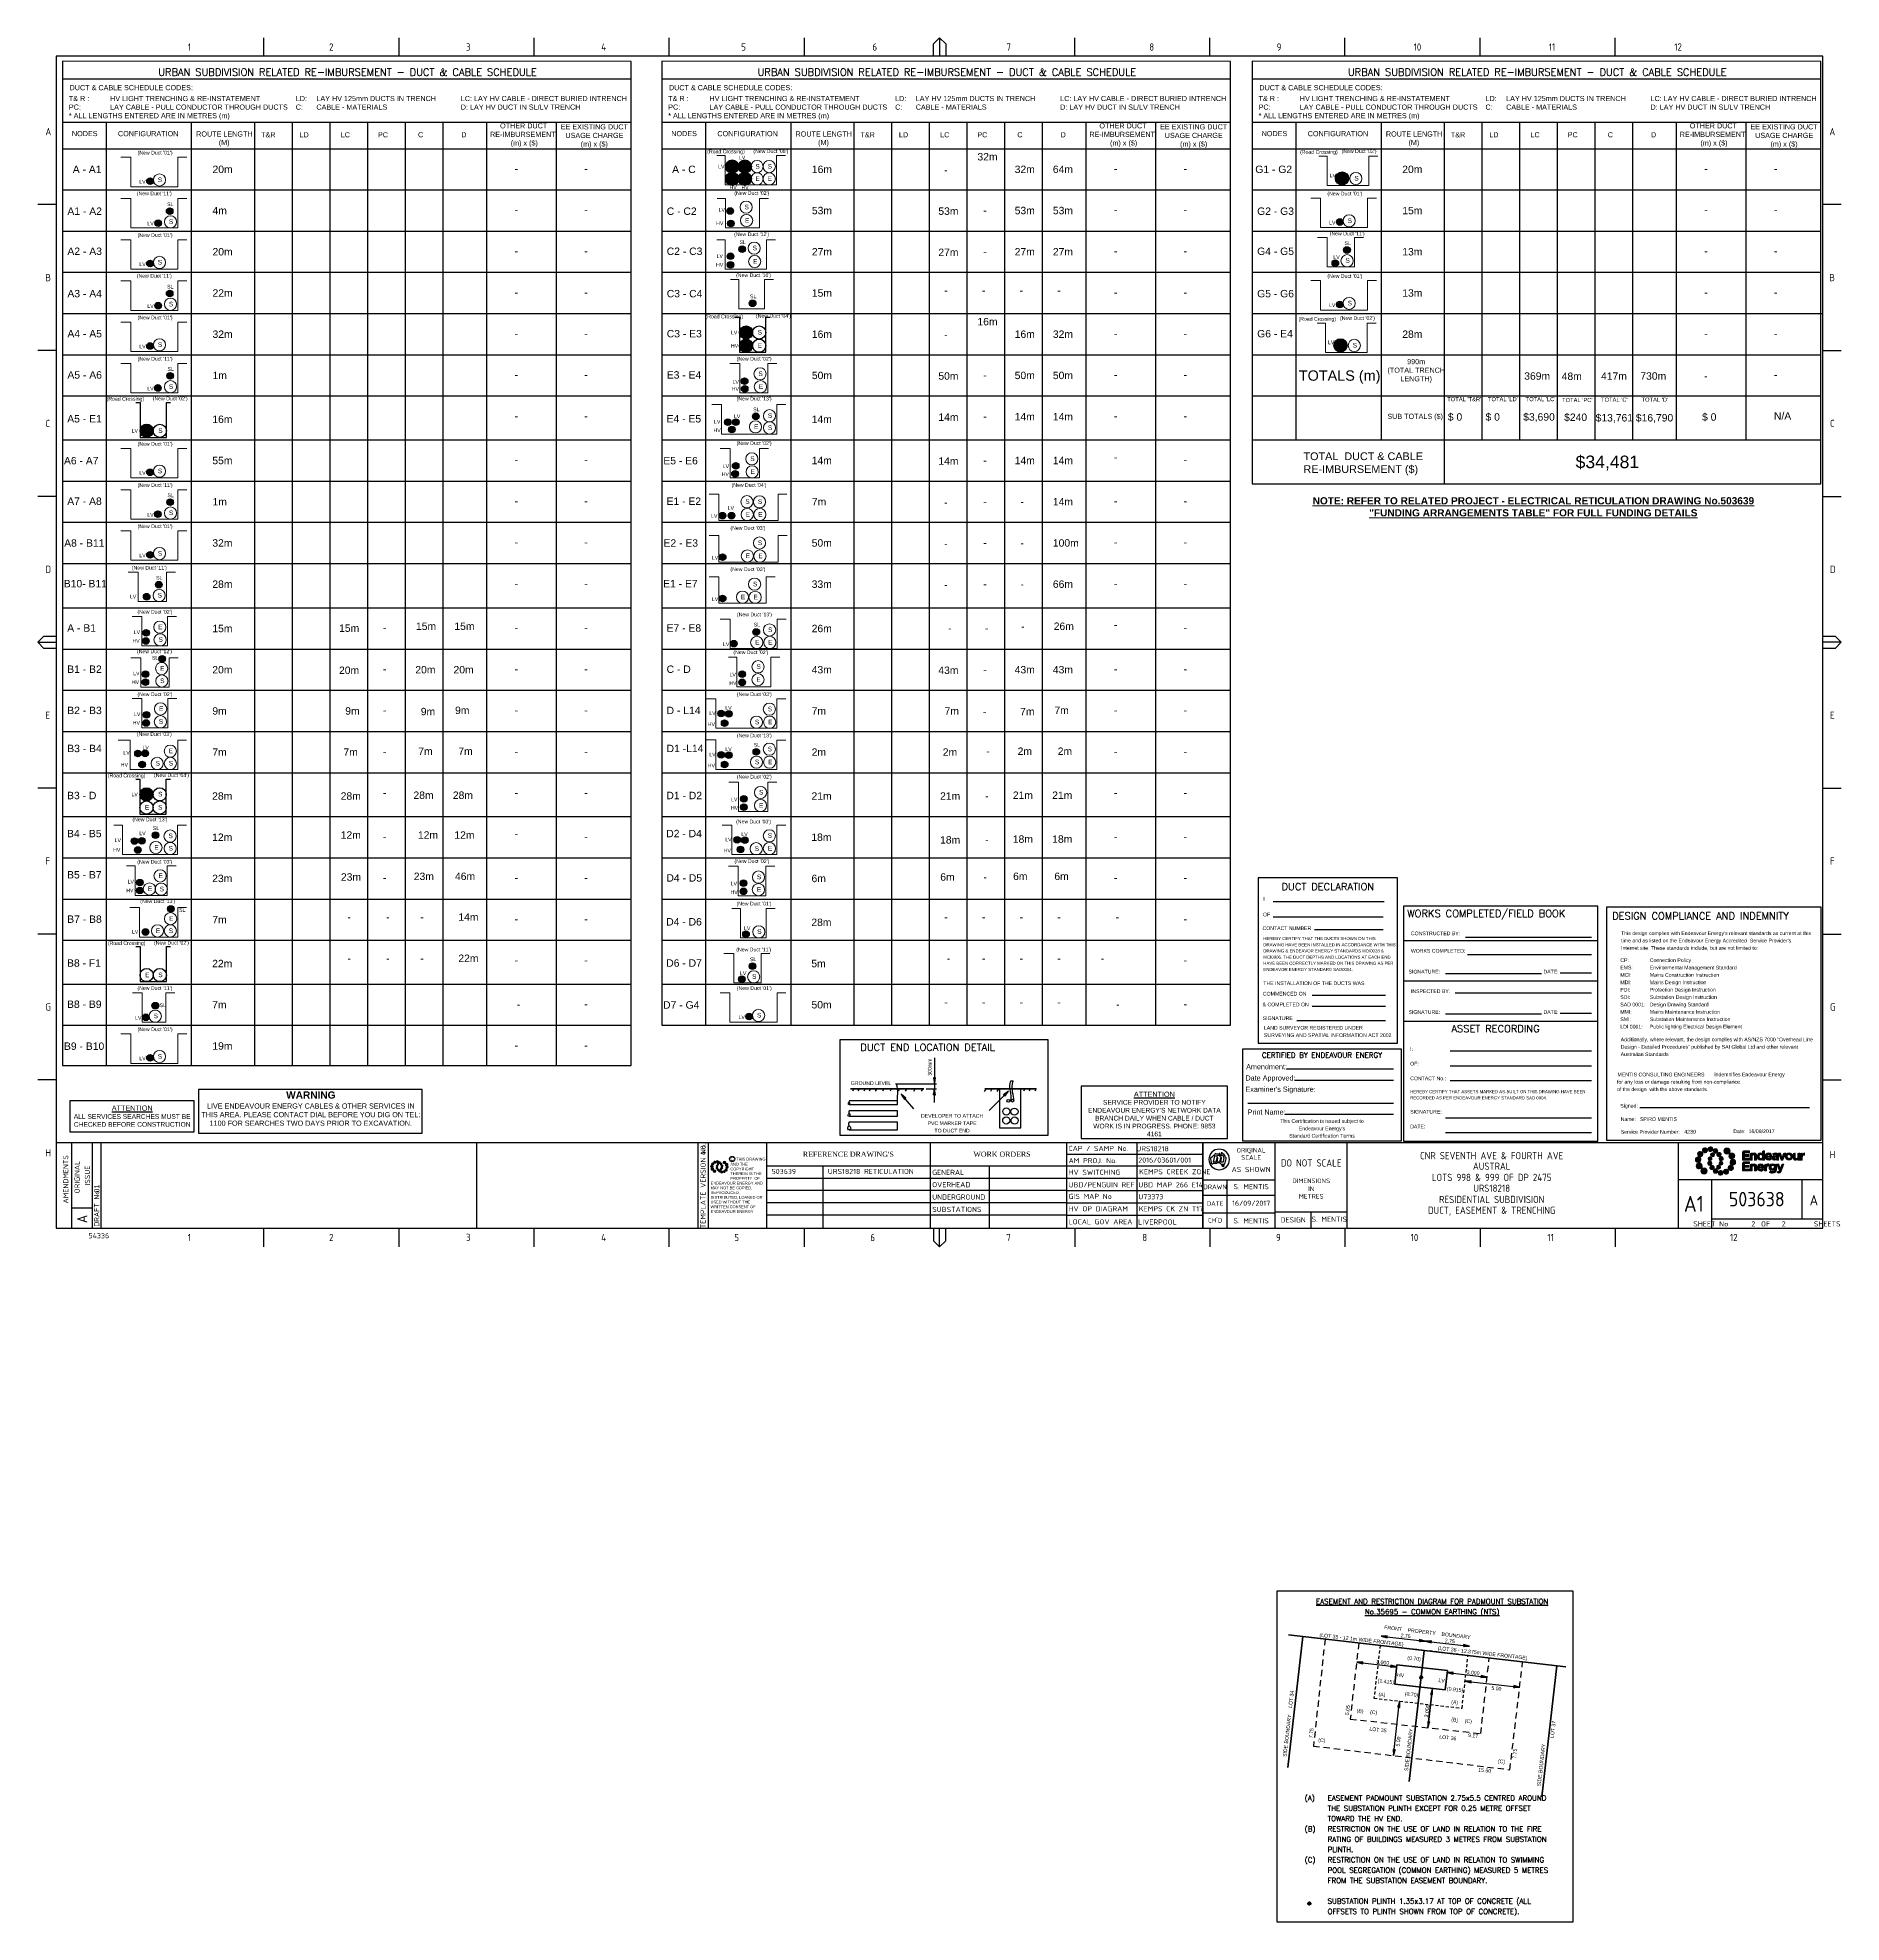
# Paper-space layout 'A1_DET_2' of a CAD drawing. Header units: metres. Extents: x -30 to 845, y -333 to 581.
import ezdxf
from ezdxf.enums import TextEntityAlignment as Align

# ---------------------------------------------------------------- set-up
doc = ezdxf.new("R2010")
doc.units = ezdxf.units.M
doc.linetypes.add('Cable New OH', pattern=[6, 4, -2])
doc.linetypes.add('Dash', pattern=[5, 3, -2])
doc.layers.get('0').update_dxf_attribs({"color": 6})
for name, color, linetype in [('Duct_SP_NEW', 2, 'Continuous'), ('Notes', 7, 'Continuous'), ('SupportsUG_SP_EXT', 7, 'Continuous')]:
    doc.layers.add(name, color=color, linetype=linetype)
doc.styles.add('ARIAL', font='arial.ttf', dxfattribs={"height": 2})
doc.styles.add('Elec', font='romand__.ttf')
doc.styles.add('iecISOCP', font='isocp.shx')
doc.styles.add('iecTimesNewRoman', font='times.ttf')
doc.styles.get("Standard").update_dxf_attribs({"font": 'arial.ttf'})

# ---------------------------------------------------------------- blocks, each defined once
blk = doc.blocks.new('Note_Warning')
at = {"layer": 'Notes', "color": 0, "linetype": 'Continuous'}
blk.add_lwpolyline([(0, 0), (108.42, -0.04), (108.37, 21.2), (0.02, 21.22)], close=True, dxfattribs=at)
at = {"layer": 'Notes', "color": 0, "linetype": 'Continuous', "insert": (54.44, 20.23), "char_height": 3.5, "width": 105.9, "attachment_point": 2, "style": 'iecISOCP'}
blk.add_mtext('{\\fArial|b1|i0|c0|p34;WARNING\\P\\fArial|b0|i0|c0|p34;\\H0.7143x;LIVE ENDEAVOUR ENERGY CABLES & OTHER SERVICES IN THIS AREA. PLEASE CONTACT DIAL BEFORE YOU DIG ON TEL: 1100 FOR SEARCHES TWO DAYS PRIOR TO EXCAVATION.}', dxfattribs=at)
blk = doc.blocks.new('Note_Services Searches')
at = {"layer": 'Notes'}
blk.add_lwpolyline([(0, 0), (60.33, 0), (60.33, 15.02), (0, 15.02)], close=True, dxfattribs=at)
at = {"layer": 'Notes', "insert": (30.27, 7.63), "char_height": 2.3, "width": 62.8509, "attachment_point": 5}
blk.add_mtext('{\\fArial|b0|i0|c238|p34;\\H1.087x;\\LATTENTION\\H0.92x;\\P\\lALL SERVICES SEARCHES MUST BE\\PCHECKED BEFORE CONSTRUCTION}', dxfattribs=at)
blk = doc.blocks.new('Note_Notify Integral')
at = {"layer": 'Notes'}
blk.add_lwpolyline([(0, 0), (71, 0), (71, 25.42), (0, 25.42)], close=True, dxfattribs=at)
at = {"layer": 'Notes', "style": 'iecISOCP'}
for s, insert, char_height, width, attachment_point in [("{\\fArial|b0|i0|c0|p34;SERVICE PROVIDER TO NOTIFY ENDEAVOUR ENERGY'S NETWORK DATA BRANCH DAILY WHEN CABLE / DUCT WORK IS IN PROGRESS. PHONE: 9853 4161}", (35.5, 9.82), 2.3, 66.4, 5), ('{\\fArial|b0|i0|c0|p34;\\LATTENTION}', (35.5, 22.68), 2.5, 16.7, 2)]:
    blk.add_mtext(s, dxfattribs=dict(at, insert=insert, char_height=char_height, width=width, attachment_point=attachment_point))
blk = doc.blocks.new('NOTE_DESIGN-COMPLIANCE')
blk.add_line((16, 16.01), (98.33, 16.01))
blk.add_lwpolyline([(0, 113.3), (103.74, 113.3), (103.74, 0), (0, 0)], close=True)
at = {"color": 7, "lineweight": -3, "style": 'Elec'}
blk.add_text('DESIGN COMPLIANCE AND INDEMNITY', height=3.5, dxfattribs=at).set_placement((2.6, 106.13), align=Align.BOTTOM_LEFT)
at = {"color": 7, "lineweight": -3}
for s, p in [('Signed:', (6.54, 17.75)), ('Name:', (6.71, 11.32)), ('Service Provider Number:', (6.76, 5.11)), ('Date: ', (61.29, 5.38))]:
    blk.add_text(s, height=1.79, dxfattribs=at).set_placement(p, align=Align.TOP_LEFT)
at = {"color": 7, "lineweight": -3, "char_height": 1.79, "line_spacing_factor": 1.2}
for s, insert, attachment_point in [("This design complies with Endeavour Energy's relevant standards as current at this \\Ptime and as listed on the Endeavour Energy Accredited  Service Provider's\\PInternet site. These standards include, but are not limited to:", (6.92, 92.16), 7), ('CP:^I^IConnection Policy\\PEMS:^I^IEnvironmental Management Standard\\PMCI:^I^IMains Construction Instruction\\PMDI:^I^IMains Design Instruction\\PPDI:^I^IProtection Design Instruction\\PSDI:^I^ISubstation Design Instruction\\PSAD 0001:^IDesign Drawing Standard\\PMMI:^I^IMains Maintenance Instruction\\PSMI:^I^ISubstation Maintenance Instruction\\PLDI 0001:^IPublic lighting Electrical Design Element ', (6.53, 88.36), 1), ('\\PAdditionally, where relevant, the design complies with AS/NZS 7000 "Overhead Line\\PDesign - Detailed Procedures" published by SAI Global Ltd and other relevant \\PAustralian Standards', (6.7, 53.5), 1), ('                                                                    indemnifies Endeavour Energy \\Pfor any loss or damage resulting from non-compliance \\Pof the design  with the above standards.', (4.93, 32.94), 1)]:
    blk.add_mtext(s, dxfattribs=dict(at, insert=insert, attachment_point=attachment_point))
at = {"ltscale": 0.5}
for tag, p in [('COMPANYNAME', (5.15, 31.1)), ('NAME', (16, 9.52)), ('SPN', (37.54, 3.38)), ('DATE', (68.73, 3.59))]:
    blk.add_attdef(tag, p, '', height=1.8, dxfattribs=at)
blk = doc.blocks.new('EE_LOGO_SMALL')
at = {"layer": 'Notes'}
h = blk.add_hatch(color=256, dxfattribs=at)
edge = h.paths.add_edge_path()
edge.add_spline(control_points=[(-8.4, 2), (-9.2, 2), (-9.8, 1.4), (-9.8, 0.7), (-9.9, -0.1), (-9.3, -0.7), (-8.6, -0.8), (-7.8, -0.8), (-7.2, -0.2), (-7.1, 0.5), (-7.1, 1.3), (-7.7, 1.9), (-8.4, 2)], knot_values=[0, 0, 0, 0, 1, 1, 1, 2, 2, 2, 3, 3, 3, 4, 4, 4, 4], degree=3, periodic=0)
h = blk.add_hatch(color=256, dxfattribs=at)
edge = h.paths.add_edge_path()
edge.add_spline(control_points=[(-6.8, 4.5), (-7.4, 4.8), (-8.2, 4.6), (-8.6, 4), (-8.9, 3.4), (-8.7, 2.6), (-8.1, 2.2), (-7.5, 1.9), (-6.7, 2.1), (-6.3, 2.7), (-6, 3.3), (-6.2, 4.1), (-6.8, 4.5)], knot_values=[0, 0, 0, 0, 1, 1, 1, 2, 2, 2, 3, 3, 3, 4, 4, 4, 4], degree=3, periodic=0)
h = blk.add_hatch(color=256, dxfattribs=at)
edge = h.paths.add_edge_path()
edge.add_spline(control_points=[(-4.2, 5.9), (-4.6, 6.5), (-5.3, 6.6), (-5.9, 6.3), (-6.4, 5.9), (-6.6, 5.1), (-6.2, 4.6), (-5.9, 4), (-5.1, 3.8), (-4.6, 4.2), (-4, 4.6), (-3.8, 5.3), (-4.2, 5.9)], knot_values=[0, 0, 0, 0, 1, 1, 1, 2, 2, 2, 3, 3, 3, 4, 4, 4, 4], degree=3, periodic=0)
h = blk.add_hatch(color=256, dxfattribs=at)
edge = h.paths.add_edge_path()
edge.add_spline(control_points=[(-1.3, 5.9), (-1.4, 6.5), (-2, 7), (-2.6, 6.9), (-3.3, 6.9), (-3.7, 6.3), (-3.7, 5.6), (-3.6, 5), (-3, 4.5), (-2.4, 4.6), (-1.7, 4.7), (-1.3, 5.2), (-1.3, 5.9)], knot_values=[0, 0, 0, 0, 1, 1, 1, 2, 2, 2, 3, 3, 3, 4, 4, 4, 4], degree=3, periodic=0)
h = blk.add_hatch(color=256, dxfattribs=at)
edge = h.paths.add_edge_path()
edge.add_spline(control_points=[(-2.5, 2.1), (-3, 2.2), (-3.5, 1.9), (-3.6, 1.3), (-3.7, 0.8), (-3.4, 0.3), (-2.9, 0.2), (-2.4, 0.1), (-1.9, 0.4), (-1.8, 0.9), (-1.7, 1.5), (-2, 2), (-2.5, 2.1)], knot_values=[0, 0, 0, 0, 1, 1, 1, 2, 2, 2, 3, 3, 3, 4, 4, 4, 4], degree=3, periodic=0)
h = blk.add_hatch(color=256, dxfattribs=at)
edge = h.paths.add_edge_path()
edge.add_spline(control_points=[(1, 4.9), (1, 4.3), (0.5, 3.8), (-0.1, 3.8), (-0.7, 3.8), (-1.2, 4.3), (-1.2, 4.9), (-1.2, 5.5), (-0.7, 6), (-0.1, 6), (0.5, 6), (1, 5.5), (1, 4.9)], knot_values=[0, 0, 0, 0, 1, 1, 1, 2, 2, 2, 3, 3, 3, 4, 4, 4, 4], degree=3, periodic=0)
edge = h.paths.add_edge_path()
edge.add_spline(control_points=[(-1.4, 4), (-1.9, 4.1), (-2.4, 3.8), (-2.5, 3.3), (-2.6, 2.7), (-2.3, 2.2), (-1.8, 2.1), (-1.3, 2), (-0.7, 2.3), (-0.6, 2.9), (-0.5, 3.4), (-0.9, 3.9), (-1.4, 4)], knot_values=[0, 0, 0, 0, 1, 1, 1, 2, 2, 2, 3, 3, 3, 4, 4, 4, 4], degree=3, periodic=0)
h = blk.add_hatch(color=256, dxfattribs=at)
edge = h.paths.add_edge_path()
edge.add_spline(control_points=[(2.3, 2.4), (2.8, 2.8), (2.8, 3.4), (2.4, 3.9), (2, 4.3), (1.4, 4.3), (0.9, 3.9), (0.5, 3.6), (0.5, 2.9), (0.9, 2.5), (1.2, 2), (1.9, 2), (2.3, 2.4)], knot_values=[0, 0, 0, 0, 1, 1, 1, 2, 2, 2, 3, 3, 3, 4, 4, 4, 4], degree=3, periodic=0)
edge = h.paths.add_edge_path()
edge.add_spline(control_points=[(1, 4.9), (1, 4.3), (0.5, 3.8), (-0.1, 3.8), (-0.7, 3.8), (-1.2, 4.3), (-1.2, 4.9), (-1.2, 5.5), (-0.7, 6), (-0.1, 6), (0.5, 6), (1, 5.5), (1, 4.9)], knot_values=[0, 0, 0, 0, 1, 1, 1, 2, 2, 2, 3, 3, 3, 4, 4, 4, 4], degree=3, periodic=0)
h = blk.add_hatch(color=256, dxfattribs=at)
edge = h.paths.add_edge_path()
edge.add_spline(control_points=[(1, 4.9), (1, 4.3), (0.5, 3.8), (-0.1, 3.8), (-0.7, 3.8), (-1.2, 4.3), (-1.2, 4.9), (-1.2, 5.5), (-0.7, 6), (-0.1, 6), (0.5, 6), (1, 5.5), (1, 4.9)], knot_values=[0, 0, 0, 0, 1, 1, 1, 2, 2, 2, 3, 3, 3, 4, 4, 4, 4], degree=3, periodic=0)
edge = h.paths.add_edge_path(flags=16)
edge.add_spline(control_points=[(1, 4.9), (1, 4.3), (0.5, 3.8), (-0.1, 3.8), (-0.7, 3.8), (-1.2, 4.3), (-1.2, 4.9), (-1.2, 5.5), (-0.7, 6), (-0.1, 6), (0.5, 6), (1, 5.5), (1, 4.9)], knot_values=[0, 0, 0, 0, 1, 1, 1, 2, 2, 2, 3, 3, 3, 4, 4, 4, 4], degree=3, periodic=0)
h = blk.add_hatch(color=256, dxfattribs=at)
edge = h.paths.add_edge_path()
edge.add_spline(control_points=[(3, 0.2), (3.5, 0.3), (3.8, 0.9), (3.7, 1.4), (3.6, 1.9), (3, 2.3), (2.5, 2.1), (1.9, 2), (1.6, 1.4), (1.8, 0.9), (1.9, 0.4), (2.5, 0.1), (3, 0.2)], knot_values=[0, 0, 0, 0, 1, 1, 1, 2, 2, 2, 3, 3, 3, 4, 4, 4, 4], degree=3, periodic=0)
h = blk.add_hatch(color=256, dxfattribs=at)
edge = h.paths.add_edge_path()
edge.add_spline(control_points=[(7, 4.9), (7, 4), (6.3, 3.4), (5.5, 3.4), (4.6, 3.4), (4, 4), (4, 4.9), (4, 5.7), (4.6, 6.4), (5.5, 6.4), (6.3, 6.4), (7, 5.7), (7, 4.9)], knot_values=[0, 0, 0, 0, 1, 1, 1, 2, 2, 2, 3, 3, 3, 4, 4, 4, 4], degree=3, periodic=0)
h = blk.add_hatch(color=256, dxfattribs=at)
edge = h.paths.add_edge_path()
edge.add_spline(control_points=[(8.4, 1.1), (9.1, 1.5), (9.4, 2.3), (9.1, 3), (8.8, 3.7), (7.9, 4.1), (7.2, 3.8), (6.5, 3.4), (6.2, 2.6), (6.5, 1.9), (6.8, 1.2), (7.7, 0.8), (8.4, 1.1)], knot_values=[0, 0, 0, 0, 1, 1, 1, 2, 2, 2, 3, 3, 3, 4, 4, 4, 4], degree=3, periodic=0)
h = blk.add_hatch(color=256, dxfattribs=at)
edge = h.paths.add_edge_path()
edge.add_spline(control_points=[(8.3, -1.9), (9, -1.9), (9.7, -1.4), (9.7, -0.6), (9.7, 0.1), (9.2, 0.8), (8.4, 0.8), (7.7, 0.8), (7, 0.3), (7, -0.5), (6.9, -1.2), (7.5, -1.9), (8.3, -1.9)], knot_values=[0, 0, 0, 0, 1, 1, 1, 2, 2, 2, 3, 3, 3, 4, 4, 4, 4], degree=3, periodic=0)
h = blk.add_hatch(color=256, dxfattribs=at)
edge = h.paths.add_edge_path()
edge.add_spline(control_points=[(-8.5, -1.1), (-9.2, -1.4), (-9.6, -2.3), (-9.3, -3), (-8.9, -3.7), (-8.1, -4), (-7.4, -3.7), (-6.7, -3.4), (-6.3, -2.5), (-6.6, -1.8), (-7, -1.1), (-7.8, -0.8), (-8.5, -1.1)], knot_values=[0, 0, 0, 0, 1, 1, 1, 2, 2, 2, 3, 3, 3, 4, 4, 4, 4], degree=3, periodic=0)
h = blk.add_hatch(color=256, dxfattribs=at)
edge = h.paths.add_edge_path()
edge.add_spline(control_points=[(-7.1, -4.8), (-7.1, -4), (-6.5, -3.3), (-5.6, -3.3), (-4.8, -3.3), (-4.1, -4), (-4.1, -4.8), (-4.1, -5.7), (-4.8, -6.3), (-5.6, -6.3), (-6.5, -6.3), (-7.1, -5.7), (-7.1, -4.8)], knot_values=[0, 0, 0, 0, 1, 1, 1, 2, 2, 2, 3, 3, 3, 4, 4, 4, 4], degree=3, periodic=0)
h = blk.add_hatch(color=256, dxfattribs=at)
edge = h.paths.add_edge_path()
edge.add_spline(control_points=[(-3.1, -0.2), (-3.7, -0.3), (-4, -0.8), (-3.8, -1.4), (-3.7, -1.9), (-3.2, -2.2), (-2.6, -2.1), (-2.1, -1.9), (-1.8, -1.4), (-1.9, -0.9), (-2.1, -0.3), (-2.6, 0), (-3.1, -0.2)], knot_values=[0, 0, 0, 0, 1, 1, 1, 2, 2, 2, 3, 3, 3, 4, 4, 4, 4], degree=3, periodic=0)
h = blk.add_hatch(color=256, dxfattribs=at)
edge = h.paths.add_edge_path()
edge.add_spline(control_points=[(-2.5, -2.3), (-2.9, -2.7), (-3, -3.4), (-2.6, -3.8), (-2.2, -4.2), (-1.5, -4.3), (-1.1, -3.9), (-0.7, -3.5), (-0.6, -2.8), (-1, -2.4), (-1.4, -2), (-2, -1.9), (-2.5, -2.3)], knot_values=[0, 0, 0, 0, 1, 1, 1, 2, 2, 2, 3, 3, 3, 4, 4, 4, 4], degree=3, periodic=0)
h = blk.add_hatch(color=256, dxfattribs=at)
edge = h.paths.add_edge_path()
edge.add_spline(control_points=[(-1.2, -4.8), (-1.2, -4.2), (-0.7, -3.7), (-0.1, -3.7), (0.5, -3.7), (1, -4.2), (1, -4.8), (1, -5.4), (0.5, -5.9), (-0.1, -5.9), (-0.7, -5.9), (-1.2, -5.4), (-1.2, -4.8)], knot_values=[0, 0, 0, 0, 1, 1, 1, 2, 2, 2, 3, 3, 3, 4, 4, 4, 4], degree=3, periodic=0)
h = blk.add_hatch(color=256, dxfattribs=at)
edge = h.paths.add_edge_path()
edge.add_spline(control_points=[(1.2, -3.9), (1.7, -4.1), (2.2, -3.7), (2.3, -3.2), (2.5, -2.7), (2.1, -2.2), (1.6, -2.1), (1.1, -2), (0.6, -2.3), (0.5, -2.8), (0.4, -3.3), (0.7, -3.8), (1.2, -3.9)], knot_values=[0, 0, 0, 0, 1, 1, 1, 2, 2, 2, 3, 3, 3, 4, 4, 4, 4], degree=3, periodic=0)
h = blk.add_hatch(color=256, dxfattribs=at)
edge = h.paths.add_edge_path()
edge.add_spline(control_points=[(1.2, -5.8), (1.3, -6.5), (1.8, -6.9), (2.5, -6.9), (3.1, -6.8), (3.6, -6.2), (3.5, -5.6), (3.4, -5), (2.9, -4.5), (2.2, -4.6), (1.6, -4.6), (1.1, -5.2), (1.2, -5.8)], knot_values=[0, 0, 0, 0, 1, 1, 1, 2, 2, 2, 3, 3, 3, 4, 4, 4, 4], degree=3, periodic=0)
h = blk.add_hatch(color=256, dxfattribs=at)
edge = h.paths.add_edge_path()
edge.add_spline(control_points=[(2.4, -2), (2.9, -2.1), (3.4, -1.8), (3.5, -1.3), (3.6, -0.8), (3.3, -0.3), (2.8, -0.2), (2.2, -0.1), (1.7, -0.4), (1.6, -0.9), (1.5, -1.4), (1.8, -1.9), (2.4, -2)], knot_values=[0, 0, 0, 0, 1, 1, 1, 2, 2, 2, 3, 3, 3, 4, 4, 4, 4], degree=3, periodic=0)
h = blk.add_hatch(color=256, dxfattribs=at)
edge = h.paths.add_edge_path()
edge.add_spline(control_points=[(4, -5.8), (4.4, -6.4), (5.2, -6.6), (5.7, -6.2), (6.3, -5.8), (6.5, -5.1), (6.1, -4.5), (5.7, -4), (5, -3.8), (4.4, -4.2), (3.8, -4.5), (3.7, -5.3), (4, -5.8)], knot_values=[0, 0, 0, 0, 1, 1, 1, 2, 2, 2, 3, 3, 3, 4, 4, 4, 4], degree=3, periodic=0)
h = blk.add_hatch(color=256, dxfattribs=at)
edge = h.paths.add_edge_path()
edge.add_spline(control_points=[(6.7, -4.4), (7.3, -4.8), (8.1, -4.6), (8.4, -4), (8.8, -3.3), (8.6, -2.6), (8, -2.2), (7.3, -1.8), (6.6, -2.1), (6.2, -2.7), (5.8, -3.3), (6, -4.1), (6.7, -4.4)], knot_values=[0, 0, 0, 0, 1, 1, 1, 2, 2, 2, 3, 3, 3, 4, 4, 4, 4], degree=3, periodic=0)
at = {"layer": 'Notes', "lineweight": 0}
for points in [[(1.8, 2.1), (1.8, 2.1)], [(-2, -2.1), (-2, -2.1)]]:
    blk.add_lwpolyline(points, dxfattribs=at)
for points in [[(-8.4, 2), (-9.2, 2), (-9.8, 1.4), (-9.8, 0.7), (-9.9, -0.1), (-9.3, -0.7), (-8.6, -0.8), (-7.8, -0.8), (-7.2, -0.2), (-7.1, 0.5), (-7.1, 1.3), (-7.7, 1.9), (-8.4, 2)], [(-6.8, 4.5), (-7.4, 4.8), (-8.2, 4.6), (-8.6, 4), (-8.9, 3.4), (-8.7, 2.6), (-8.1, 2.2), (-7.5, 1.9), (-6.7, 2.1), (-6.3, 2.7), (-6, 3.3), (-6.2, 4.1), (-6.8, 4.5)], [(-4.2, 5.9), (-4.6, 6.5), (-5.3, 6.6), (-5.9, 6.3), (-6.4, 5.9), (-6.6, 5.1), (-6.2, 4.6), (-5.9, 4), (-5.1, 3.8), (-4.6, 4.2), (-4, 4.6), (-3.8, 5.3), (-4.2, 5.9)], [(-1.3, 5.9), (-1.4, 6.5), (-2, 7), (-2.6, 6.9), (-3.3, 6.9), (-3.7, 6.3), (-3.7, 5.6), (-3.6, 5), (-3, 4.5), (-2.4, 4.6), (-1.7, 4.7), (-1.3, 5.2), (-1.3, 5.9)], [(-2.5, 2.1), (-3, 2.2), (-3.5, 1.9), (-3.6, 1.3), (-3.7, 0.8), (-3.4, 0.3), (-2.9, 0.2), (-2.4, 0.1), (-1.9, 0.4), (-1.8, 0.9), (-1.7, 1.5), (-2, 2), (-2.5, 2.1)], [(-1.4, 4), (-1.9, 4.1), (-2.4, 3.8), (-2.5, 3.3), (-2.6, 2.7), (-2.3, 2.2), (-1.8, 2.1), (-1.3, 2), (-0.7, 2.3), (-0.6, 2.9), (-0.5, 3.4), (-0.9, 3.9), (-1.4, 4)], [(1, 4.9), (1, 4.3), (0.5, 3.8), (-0.1, 3.8), (-0.7, 3.8), (-1.2, 4.3), (-1.2, 4.9), (-1.2, 5.5), (-0.7, 6), (-0.1, 6), (0.5, 6), (1, 5.5), (1, 4.9)], [(1, 4.9), (1, 4.3), (0.5, 3.8), (-0.1, 3.8), (-0.7, 3.8), (-1.2, 4.3), (-1.2, 4.9), (-1.2, 5.5), (-0.7, 6), (-0.1, 6), (0.5, 6), (1, 5.5), (1, 4.9)], [(2.3, 2.4), (2.8, 2.8), (2.8, 3.4), (2.4, 3.9), (2, 4.3), (1.4, 4.3), (0.9, 3.9), (0.5, 3.6), (0.5, 2.9), (0.9, 2.5), (1.2, 2), (1.9, 2), (2.3, 2.4)], [(3, 0.2), (3.5, 0.3), (3.8, 0.9), (3.7, 1.4), (3.6, 1.9), (3, 2.3), (2.5, 2.1), (1.9, 2), (1.6, 1.4), (1.8, 0.9), (1.9, 0.4), (2.5, 0.1), (3, 0.2)], [(7, 4.9), (7, 4), (6.3, 3.4), (5.5, 3.4), (4.6, 3.4), (4, 4), (4, 4.9), (4, 5.7), (4.6, 6.4), (5.5, 6.4), (6.3, 6.4), (7, 5.7), (7, 4.9)], [(8.4, 1.1), (9.1, 1.5), (9.4, 2.3), (9.1, 3), (8.8, 3.7), (7.9, 4.1), (7.2, 3.8), (6.5, 3.4), (6.2, 2.6), (6.5, 1.9), (6.8, 1.2), (7.7, 0.8), (8.4, 1.1)], [(8.3, -1.9), (9, -1.9), (9.7, -1.4), (9.7, -0.6), (9.7, 0.1), (9.2, 0.8), (8.4, 0.8), (7.7, 0.8), (7, 0.3), (7, -0.5), (6.9, -1.2), (7.5, -1.9), (8.3, -1.9)], [(-8.5, -1.1), (-9.2, -1.4), (-9.6, -2.3), (-9.3, -3), (-8.9, -3.7), (-8.1, -4), (-7.4, -3.7), (-6.7, -3.4), (-6.3, -2.5), (-6.6, -1.8), (-7, -1.1), (-7.8, -0.8), (-8.5, -1.1)], [(-7.1, -4.8), (-7.1, -4), (-6.5, -3.3), (-5.6, -3.3), (-4.8, -3.3), (-4.1, -4), (-4.1, -4.8), (-4.1, -5.7), (-4.8, -6.3), (-5.6, -6.3), (-6.5, -6.3), (-7.1, -5.7), (-7.1, -4.8)], [(-3.1, -0.2), (-3.7, -0.3), (-4, -0.8), (-3.8, -1.4), (-3.7, -1.9), (-3.2, -2.2), (-2.6, -2.1), (-2.1, -1.9), (-1.8, -1.4), (-1.9, -0.9), (-2.1, -0.3), (-2.6, 0), (-3.1, -0.2)], [(-2.5, -2.3), (-2.9, -2.7), (-3, -3.4), (-2.6, -3.8), (-2.2, -4.2), (-1.5, -4.3), (-1.1, -3.9), (-0.7, -3.5), (-0.6, -2.8), (-1, -2.4), (-1.4, -2), (-2, -1.9), (-2.5, -2.3)], [(-1.2, -4.8), (-1.2, -4.2), (-0.7, -3.7), (-0.1, -3.7), (0.5, -3.7), (1, -4.2), (1, -4.8), (1, -5.4), (0.5, -5.9), (-0.1, -5.9), (-0.7, -5.9), (-1.2, -5.4), (-1.2, -4.8)], [(1.2, -3.9), (1.7, -4.1), (2.2, -3.7), (2.3, -3.2), (2.5, -2.7), (2.1, -2.2), (1.6, -2.1), (1.1, -2), (0.6, -2.3), (0.5, -2.8), (0.4, -3.3), (0.7, -3.8), (1.2, -3.9)], [(1.2, -5.8), (1.3, -6.5), (1.8, -6.9), (2.5, -6.9), (3.1, -6.8), (3.6, -6.2), (3.5, -5.6), (3.4, -5), (2.9, -4.5), (2.2, -4.6), (1.6, -4.6), (1.1, -5.2), (1.2, -5.8)], [(2.4, -2), (2.9, -2.1), (3.4, -1.8), (3.5, -1.3), (3.6, -0.8), (3.3, -0.3), (2.8, -0.2), (2.2, -0.1), (1.7, -0.4), (1.6, -0.9), (1.5, -1.4), (1.8, -1.9), (2.4, -2)], [(4, -5.8), (4.4, -6.4), (5.2, -6.6), (5.7, -6.2), (6.3, -5.8), (6.5, -5.1), (6.1, -4.5), (5.7, -4), (5, -3.8), (4.4, -4.2), (3.8, -4.5), (3.7, -5.3), (4, -5.8)], [(6.7, -4.4), (7.3, -4.8), (8.1, -4.6), (8.4, -4), (8.8, -3.3), (8.6, -2.6), (8, -2.2), (7.3, -1.8), (6.6, -2.1), (6.2, -2.7), (5.8, -3.3), (6, -4.1), (6.7, -4.4)]]:
    blk.add_open_spline(points, degree=3, knots=[0, 0, 0, 0, 1, 1, 1, 2, 2, 2, 3, 3, 3, 4, 4, 4, 4], dxfattribs=at)
blk = doc.blocks.new('EE_COPYRIGHT_A1')
at = {"layer": 'Notes'}
blk.add_circle((9.53, -0.82), 1.15, dxfattribs=at)
at = {"xscale": 0.4, "yscale": 0.4, "zscale": 0.4}
blk.add_blockref('EE_LOGO_SMALL', (3.96, -4.29), dxfattribs=at)
at = {"layer": 'Notes', "insert": (0, 0), "char_height": 1.25, "width": 24.1208, "attachment_point": 1, "style": 'ARIAL'}
blk.add_mtext('\\pt8.75;               ^I{\\H1.2x;C } THIS DRAWING\\P\\pi-8.75,l8.75,t8.75,20;       ^IAND THE ^I\\P\\pi0,t8.75;COPYRIGHT\\P\\pi-8.75,t1.25,8.75;^I^ITHEREIN IS THE PROPERTY  OF \\P\\pi0,l0,t1.25;ENDEAVOUR ENERGY AND MAY NOT BE COPIED, REPRODUCED, DISTRIBUTED, LOANED OR USED WITHOUT THE WRITTEN CONSENT OF ENDEAVOUR ENERGY', dxfattribs=at)
blk = doc.blocks.new('EE_LOGO')
h = blk.add_hatch(color=7)
edge = h.paths.add_edge_path()
edge.add_spline(control_points=[(-25.34, 1.94), (-26.08, 1.98), (-26.72, 1.41), (-26.77, 0.66), (-26.81, -0.09), (-26.24, -0.72), (-25.49, -0.77), (-24.74, -0.81), (-24.1, -0.24), (-24.06, 0.51), (-24.02, 1.25), (-24.59, 1.89), (-25.34, 1.94)], knot_values=[0, 0, 0, 0, 1, 1, 1, 2, 2, 2, 3, 3, 3, 4, 4, 4, 4], degree=3, periodic=0)
h = blk.add_hatch(color=7)
edge = h.paths.add_edge_path()
edge.add_spline(control_points=[(-23.73, 4.46), (-24.34, 4.81), (-25.13, 4.61), (-25.49, 3.99), (-25.85, 3.38), (-25.64, 2.59), (-25.03, 2.23), (-24.41, 1.87), (-23.63, 2.08), (-23.27, 2.69), (-22.91, 3.31), (-23.12, 4.1), (-23.73, 4.46)], knot_values=[0, 0, 0, 0, 1, 1, 1, 2, 2, 2, 3, 3, 3, 4, 4, 4, 4], degree=3, periodic=0)
h = blk.add_hatch(color=7)
edge = h.paths.add_edge_path()
edge.add_spline(control_points=[(-21.12, 5.87), (-21.48, 6.44), (-22.24, 6.61), (-22.81, 6.24), (-23.37, 5.88), (-23.54, 5.12), (-23.17, 4.55), (-22.81, 3.98), (-22.05, 3.82), (-21.48, 4.19), (-20.92, 4.55), (-20.75, 5.31), (-21.12, 5.87)], knot_values=[0, 0, 0, 0, 1, 1, 1, 2, 2, 2, 3, 3, 3, 4, 4, 4, 4], degree=3, periodic=0)
h = blk.add_hatch(color=7)
edge = h.paths.add_edge_path()
edge.add_spline(control_points=[(-19.43, 2.06), (-19.94, 2.17), (-20.44, 1.84), (-20.55, 1.33), (-20.66, 0.82), (-20.34, 0.32), (-19.83, 0.21), (-19.32, 0.1), (-18.81, 0.42), (-18.71, 0.93), (-18.59, 1.44), (-18.92, 1.95), (-19.43, 2.06)], knot_values=[0, 0, 0, 0, 1, 1, 1, 2, 2, 2, 3, 3, 3, 4, 4, 4, 4], degree=3, periodic=0)
h = blk.add_hatch(color=7)
edge = h.paths.add_edge_path()
edge.add_spline(control_points=[(-18.27, 5.87), (-18.34, 6.5), (-18.91, 6.97), (-19.54, 6.9), (-20.18, 6.84), (-20.65, 6.27), (-20.58, 5.63), (-20.52, 4.99), (-19.95, 4.53), (-19.31, 4.59), (-18.67, 4.66), (-18.21, 5.23), (-18.27, 5.87)], knot_values=[0, 0, 0, 0, 1, 1, 1, 2, 2, 2, 3, 3, 3, 4, 4, 4, 4], degree=3, periodic=0)
h = blk.add_hatch(color=7)
edge = h.paths.add_edge_path()
edge.add_spline(control_points=[(-15.91, 4.86), (-15.91, 4.26), (-16.4, 3.77), (-17, 3.77), (-17.6, 3.77), (-18.08, 4.26), (-18.08, 4.86), (-18.08, 5.46), (-17.6, 5.95), (-17, 5.95), (-16.4, 5.95), (-15.91, 5.46), (-15.91, 4.86)], knot_values=[0, 0, 0, 0, 1, 1, 1, 2, 2, 2, 3, 3, 3, 4, 4, 4, 4], degree=3, periodic=0)
edge = h.paths.add_edge_path()
edge.add_spline(control_points=[(-18.29, 3.97), (-18.8, 4.08), (-19.3, 3.76), (-19.41, 3.25), (-19.52, 2.74), (-19.2, 2.23), (-18.69, 2.12), (-18.18, 2.01), (-17.67, 2.33), (-17.56, 2.84), (-17.45, 3.35), (-17.78, 3.86), (-18.29, 3.97)], knot_values=[0, 0, 0, 0, 1, 1, 1, 2, 2, 2, 3, 3, 3, 4, 4, 4, 4], degree=3, periodic=0)
h = blk.add_hatch(color=7)
edge = h.paths.add_edge_path()
edge.add_spline(control_points=[(-14.59, 2.36), (-14.16, 2.75), (-14.12, 3.41), (-14.51, 3.84), (-14.89, 4.27), (-15.55, 4.31), (-15.99, 3.93), (-16.42, 3.54), (-16.46, 2.88), (-16.07, 2.45), (-15.69, 2.01), (-15.02, 1.98), (-14.59, 2.36)], knot_values=[0, 0, 0, 0, 1, 1, 1, 2, 2, 2, 3, 3, 3, 4, 4, 4, 4], degree=3, periodic=0)
edge = h.paths.add_edge_path()
edge.add_spline(control_points=[(-15.91, 4.86), (-15.91, 4.26), (-16.4, 3.77), (-17, 3.77), (-17.6, 3.77), (-18.08, 4.26), (-18.08, 4.86), (-18.08, 5.46), (-17.6, 5.95), (-17, 5.95), (-16.4, 5.95), (-15.91, 5.46), (-15.91, 4.86)], knot_values=[0, 0, 0, 0, 1, 1, 1, 2, 2, 2, 3, 3, 3, 4, 4, 4, 4], degree=3, periodic=0)
h = blk.add_hatch(color=7)
edge = h.paths.add_edge_path()
edge.add_spline(control_points=[(-15.91, 4.86), (-15.91, 4.26), (-16.4, 3.77), (-17, 3.77), (-17.6, 3.77), (-18.08, 4.26), (-18.08, 4.86), (-18.08, 5.46), (-17.6, 5.95), (-17, 5.95), (-16.4, 5.95), (-15.91, 5.46), (-15.91, 4.86)], knot_values=[0, 0, 0, 0, 1, 1, 1, 2, 2, 2, 3, 3, 3, 4, 4, 4, 4], degree=3, periodic=0)
edge = h.paths.add_edge_path(flags=16)
edge.add_spline(control_points=[(-15.91, 4.86), (-15.91, 4.26), (-16.4, 3.77), (-17, 3.77), (-17.6, 3.77), (-18.08, 4.26), (-18.08, 4.86), (-18.08, 5.46), (-17.6, 5.95), (-17, 5.95), (-16.4, 5.95), (-15.91, 5.46), (-15.91, 4.86)], knot_values=[0, 0, 0, 0, 1, 1, 1, 2, 2, 2, 3, 3, 3, 4, 4, 4, 4], degree=3, periodic=0)
h = blk.add_hatch(color=7)
edge = h.paths.add_edge_path()
edge.add_spline(control_points=[(-13.94, 0.18), (-13.41, 0.32), (-13.09, 0.87), (-13.23, 1.4), (-13.37, 1.93), (-13.92, 2.25), (-14.45, 2.11), (-14.98, 1.97), (-15.3, 1.42), (-15.16, 0.89), (-15.02, 0.36), (-14.47, 0.04), (-13.94, 0.18)], knot_values=[0, 0, 0, 0, 1, 1, 1, 2, 2, 2, 3, 3, 3, 4, 4, 4, 4], degree=3, periodic=0)
h = blk.add_hatch(color=7)
edge = h.paths.add_edge_path()
edge.add_spline(control_points=[(-9.93, 4.86), (-9.93, 4.03), (-10.61, 3.35), (-11.44, 3.35), (-12.28, 3.35), (-12.95, 4.03), (-12.95, 4.86), (-12.95, 5.69), (-12.28, 6.37), (-11.44, 6.37), (-10.61, 6.37), (-9.93, 5.69), (-9.93, 4.86)], knot_values=[0, 0, 0, 0, 1, 1, 1, 2, 2, 2, 3, 3, 3, 4, 4, 4, 4], degree=3, periodic=0)
h = blk.add_hatch(color=7)
edge = h.paths.add_edge_path()
edge.add_spline(control_points=[(-8.55, 1.13), (-7.83, 1.45), (-7.5, 2.29), (-7.82, 3.01), (-8.14, 3.73), (-8.98, 4.06), (-9.7, 3.74), (-10.42, 3.42), (-10.75, 2.58), (-10.43, 1.86), (-10.11, 1.14), (-9.27, 0.81), (-8.55, 1.13)], knot_values=[0, 0, 0, 0, 1, 1, 1, 2, 2, 2, 3, 3, 3, 4, 4, 4, 4], degree=3, periodic=0)
h = blk.add_hatch(color=7)
edge = h.paths.add_edge_path()
edge.add_spline(control_points=[(-8.66, -1.92), (-7.91, -1.96), (-7.27, -1.39), (-7.23, -0.64), (-7.19, 0.1), (-7.76, 0.74), (-8.51, 0.78), (-9.25, 0.83), (-9.89, 0.26), (-9.94, -0.49), (-9.98, -1.24), (-9.41, -1.88), (-8.66, -1.92)], knot_values=[0, 0, 0, 0, 1, 1, 1, 2, 2, 2, 3, 3, 3, 4, 4, 4, 4], degree=3, periodic=0)
h = blk.add_hatch(color=7)
edge = h.paths.add_edge_path()
edge.add_spline(control_points=[(-3.85, 0.44), (-3.85, 0.44), (-3.85, 4.25), (-3.85, 4.3), (-3.85, 4.35), (-3.85, 4.86), (-3.29, 4.86), (-2.74, 4.86), (-0.49, 4.86), (-0.49, 4.86), (-0.49, 4.86), (-0.49, 4), (-0.49, 4), (-0.49, 4), (-2.89, 4), (-2.89, 4), (-2.89, 4), (-2.89, 3.1), (-2.89, 3.1), (-2.89, 3.1), (-0.8, 3.1), (-0.8, 3.1), (-0.8, 3.1), (-0.8, 2.23), (-0.8, 2.23), (-0.8, 2.23), (-2.89, 2.23), (-2.89, 2.23), (-2.89, 2.23), (-2.89, 1.31), (-2.89, 1.31), (-2.89, 1.31), (-0.49, 1.31), (-0.49, 1.31), (-0.49, 1.31), (-0.49, 0.44), (-0.49, 0.44), (-0.49, 0.44), (-3.85, 0.44), (-3.85, 0.44)], knot_values=[0, 0, 0, 0, 1, 1, 1, 2, 2, 2, 3, 3, 3, 4, 4, 4, 5, 5, 5, 6, 6, 6, 7, 7, 7, 8, 8, 8, 9, 9, 9, 10, 10, 10, 11, 11, 11, 12, 12, 12, 13, 13, 13, 13], degree=3, periodic=0)
h = blk.add_hatch(color=7)
edge = h.paths.add_edge_path()
edge.add_spline(control_points=[(1.94, 0.44), (1.94, 0.44), (1.94, 2.33), (1.94, 2.33), (1.94, 2.78), (1.73, 3.02), (1.36, 3.02), (1, 3.02), (0.76, 2.78), (0.76, 2.33), (0.76, 2.33), (0.76, 0.44), (0.76, 0.44), (0.76, 0.44), (-0.2, 0.44), (-0.2, 0.44), (-0.2, 0.44), (-0.2, 3.21), (-0.2, 3.27), (-0.2, 3.33), (-0.2, 3.82), (0.36, 3.82), (0.76, 3.82), (0.76, 3.82), (0.76, 3.82), (0.76, 3.82), (0.76, 3.35), (0.76, 3.35), (0.98, 3.63), (1.27, 3.89), (1.75, 3.89), (2.48, 3.89), (2.9, 3.41), (2.9, 2.63), (2.9, 2.63), (2.9, 0.44), (2.9, 0.44), (2.9, 0.44), (1.94, 0.44), (1.94, 0.44)], knot_values=[0, 0, 0, 0, 1, 1, 1, 2, 2, 2, 3, 3, 3, 4, 4, 4, 5, 5, 5, 6, 6, 6, 7, 7, 7, 8, 8, 8, 9, 9, 9, 10, 10, 10, 11, 11, 11, 12, 12, 12, 13, 13, 13, 13], degree=3, periodic=0)
h = blk.add_hatch(color=7)
edge = h.paths.add_edge_path(flags=16)
edge.add_spline(control_points=[(5.8, 2.13), (5.8, 2.69), (5.43, 3.07), (4.98, 3.07), (4.53, 3.07), (4.15, 2.7), (4.15, 2.13), (4.15, 2.13), (4.15, 2.12), (4.15, 2.12), (4.15, 1.56), (4.53, 1.19), (4.98, 1.19), (5.43, 1.19), (5.8, 1.56), (5.8, 2.12), (5.8, 2.12), (5.8, 2.13), (5.8, 2.13)], knot_values=[0, 0, 0, 0, 1, 1, 1, 2, 2, 2, 3, 3, 3, 4, 4, 4, 5, 5, 5, 6, 6, 6, 6], degree=3, periodic=0)
edge = h.paths.add_edge_path()
edge.add_spline(control_points=[(5.79, 0.44), (5.79, 0.44), (5.79, 0.92), (5.79, 0.92), (5.55, 0.6), (5.23, 0.37), (4.73, 0.37), (3.94, 0.37), (3.19, 0.99), (3.19, 2.12), (3.19, 2.12), (3.19, 2.13), (3.19, 2.13), (3.19, 3.26), (3.93, 3.88), (4.73, 3.88), (5.24, 3.88), (5.56, 3.65), (5.79, 3.38), (5.79, 3.38), (5.79, 4.27), (5.79, 4.3), (5.79, 4.34), (5.79, 4.86), (6.34, 4.86), (6.73, 4.86), (6.75, 4.86), (6.75, 4.86), (6.75, 4.86), (6.75, 0.44), (6.75, 0.44), (6.75, 0.44), (5.79, 0.44), (5.79, 0.44)], knot_values=[0, 0, 0, 0, 1, 1, 1, 2, 2, 2, 3, 3, 3, 4, 4, 4, 5, 5, 5, 6, 6, 6, 7, 7, 7, 8, 8, 8, 9, 9, 9, 10, 10, 10, 11, 11, 11, 11], degree=3, periodic=0)
h = blk.add_hatch(color=7)
edge = h.paths.add_edge_path()
edge.add_spline(control_points=[(8.69, 3.89), (7.7, 3.89), (7.01, 3.09), (7.01, 2.13), (7.01, 2.13), (7.01, 2.12), (7.01, 2.12), (7.01, 1.08), (7.77, 0.37), (8.78, 0.37), (9.39, 0.37), (9.85, 0.61), (10.16, 1), (10.16, 1), (9.62, 1.48), (9.62, 1.48), (9.35, 1.24), (9.12, 1.14), (8.79, 1.14), (8.33, 1.13), (8, 1.49), (7.95, 1.86), (7.91, 2.18), (7.93, 2.29), (7.95, 2.43), (8.02, 2.85), (8.29, 3.12), (8.69, 3.12), (9.09, 3.12), (9.34, 2.83), (9.4, 2.4), (9.4, 2.4), (8.14, 2.4), (8.14, 2.4), (8.14, 2.4), (8.12, 1.8), (8.64, 1.8), (9.17, 1.8), (10.32, 1.8), (10.32, 1.8), (10.33, 1.89), (10.34, 1.95), (10.34, 2.04), (10.34, 2.04), (10.34, 2.05), (10.34, 2.05), (10.34, 3.01), (9.82, 3.89), (8.69, 3.89)], knot_values=[0, 0, 0, 0, 1, 1, 1, 2, 2, 2, 3, 3, 3, 4, 4, 4, 5, 5, 5, 6, 6, 6, 7, 7, 7, 8, 8, 8, 9, 9, 9, 10, 10, 10, 11, 11, 11, 12, 12, 12, 13, 13, 13, 14, 14, 14, 15, 15, 15, 16, 16, 16, 16], degree=3, periodic=0)
h = blk.add_hatch(color=7)
edge = h.paths.add_edge_path(flags=16)
edge.add_spline(control_points=[(12.69, 1.8), (12.53, 1.88), (12.31, 1.93), (12.08, 1.93), (11.67, 1.93), (11.42, 1.77), (11.42, 1.46), (11.42, 1.46), (11.42, 1.45), (11.42, 1.45), (11.42, 1.19), (11.63, 1.04), (11.94, 1.04), (12.39, 1.04), (12.69, 1.29), (12.69, 1.63), (12.69, 1.63), (12.69, 1.8), (12.69, 1.8)], knot_values=[0, 0, 0, 0, 1, 1, 1, 2, 2, 2, 3, 3, 3, 4, 4, 4, 5, 5, 5, 6, 6, 6, 6], degree=3, periodic=0)
edge = h.paths.add_edge_path()
edge.add_spline(control_points=[(12.67, 0.44), (12.67, 0.44), (12.67, 0.81), (12.67, 0.81), (12.44, 0.55), (12.12, 0.38), (11.65, 0.38), (11.01, 0.38), (10.49, 0.74), (10.49, 1.41), (10.49, 1.41), (10.49, 1.42), (10.49, 1.42), (10.49, 2.16), (11.05, 2.5), (11.85, 2.5), (12.19, 2.5), (12.44, 2.45), (12.68, 2.37), (12.68, 2.37), (12.68, 2.42), (12.68, 2.42), (12.68, 2.82), (12.43, 3.07), (11.95, 3.07), (11.59, 3.07), (11.33, 3), (11.02, 2.89), (11.02, 2.89), (10.78, 3.62), (10.78, 3.62), (11.15, 3.78), (11.52, 3.89), (12.09, 3.89), (13.14, 3.89), (13.6, 3.35), (13.6, 2.43), (13.6, 2.43), (13.6, 0.44), (13.6, 0.44), (13.6, 0.44), (12.67, 0.44), (12.67, 0.44)], knot_values=[0, 0, 0, 0, 1, 1, 1, 2, 2, 2, 3, 3, 3, 4, 4, 4, 5, 5, 5, 6, 6, 6, 7, 7, 7, 8, 8, 8, 9, 9, 9, 10, 10, 10, 11, 11, 11, 12, 12, 12, 13, 13, 13, 14, 14, 14, 14], degree=3, periodic=0)
h = blk.add_hatch(color=7)
edge = h.paths.add_edge_path()
edge.add_spline(control_points=[(15.71, 0.44), (15.71, 0.44), (14.84, 0.44), (14.84, 0.44), (14.84, 0.44), (13.51, 3.83), (13.51, 3.83), (13.51, 3.83), (14.53, 3.83), (14.53, 3.83), (14.53, 3.83), (15.28, 1.58), (15.28, 1.58), (15.28, 1.58), (15.86, 3.3), (15.86, 3.3), (15.86, 3.3), (16.02, 3.83), (16.4, 3.83), (16.78, 3.83), (17.04, 3.83), (17.04, 3.83), (17.04, 3.83), (15.71, 0.44), (15.71, 0.44)], knot_values=[0, 0, 0, 0, 1, 1, 1, 2, 2, 2, 3, 3, 3, 4, 4, 4, 5, 5, 5, 6, 6, 6, 7, 7, 7, 8, 8, 8, 8], degree=3, periodic=0)
h = blk.add_hatch(color=7)
edge = h.paths.add_edge_path(flags=16)
edge.add_spline(control_points=[(19.52, 2.16), (19.52, 2.66), (19.16, 3.09), (18.63, 3.09), (18.08, 3.09), (17.75, 2.67), (17.75, 2.17), (17.75, 2.17), (17.75, 2.16), (17.75, 2.16), (17.75, 1.66), (18.11, 1.22), (18.64, 1.22), (19.19, 1.22), (19.52, 1.65), (19.52, 2.15), (19.52, 2.15), (19.52, 2.16), (19.52, 2.16)], knot_values=[0, 0, 0, 0, 1, 1, 1, 2, 2, 2, 3, 3, 3, 4, 4, 4, 5, 5, 5, 6, 6, 6, 6], degree=3, periodic=0)
edge = h.paths.add_edge_path()
edge.add_spline(control_points=[(18.63, 0.4), (17.58, 0.4), (16.8, 1.17), (16.8, 2.15), (16.8, 2.15), (16.8, 2.16), (16.8, 2.16), (16.8, 3.13), (17.59, 3.92), (18.64, 3.92), (19.69, 3.92), (20.46, 3.14), (20.46, 2.17), (20.46, 2.17), (20.46, 2.16), (20.46, 2.16), (20.46, 1.19), (19.68, 0.4), (18.63, 0.4)], knot_values=[0, 0, 0, 0, 1, 1, 1, 2, 2, 2, 3, 3, 3, 4, 4, 4, 5, 5, 5, 6, 6, 6, 6], degree=3, periodic=0)
h = blk.add_hatch(color=7)
edge = h.paths.add_edge_path()
edge.add_spline(control_points=[(22.86, 0.44), (22.86, 0.44), (22.86, 0.92), (22.86, 0.92), (22.64, 0.64), (22.36, 0.38), (21.87, 0.38), (21.15, 0.38), (20.72, 0.86), (20.72, 1.63), (20.72, 1.63), (20.72, 3.22), (20.72, 3.27), (20.72, 3.32), (20.72, 3.82), (21.28, 3.82), (21.68, 3.82), (21.68, 3.82), (21.68, 3.82), (21.68, 3.82), (21.68, 1.94), (21.68, 1.94), (21.68, 1.48), (21.9, 1.25), (22.26, 1.25), (22.63, 1.25), (22.86, 1.48), (22.86, 1.94), (22.86, 1.94), (22.86, 3.2), (22.86, 3.27), (22.86, 3.34), (22.87, 3.82), (23.42, 3.82), (23.82, 3.82), (23.82, 3.82), (23.82, 3.82), (23.82, 3.82), (23.82, 0.44), (23.82, 0.44), (23.82, 0.44), (22.86, 0.44), (22.86, 0.44)], knot_values=[0, 0, 0, 0, 1, 1, 1, 2, 2, 2, 3, 3, 3, 4, 4, 4, 5, 5, 5, 6, 6, 6, 7, 7, 7, 8, 8, 8, 9, 9, 9, 10, 10, 10, 11, 11, 11, 12, 12, 12, 13, 13, 13, 14, 14, 14, 14], degree=3, periodic=0)
h = blk.add_hatch(color=7)
edge = h.paths.add_edge_path()
edge.add_spline(control_points=[(26.09, 2.88), (25.46, 2.88), (25.06, 2.5), (25.06, 1.69), (25.06, 1.69), (25.06, 0.44), (25.06, 0.44), (25.06, 0.44), (24.1, 0.44), (24.1, 0.44), (24.1, 0.44), (24.1, 3.24), (24.1, 3.27), (24.1, 3.3), (24.1, 3.83), (24.66, 3.83), (25.22, 3.83), (25.06, 3.83), (25.06, 3.83), (25.06, 3.83), (25.06, 3.14), (25.06, 3.14), (25.26, 3.61), (25.58, 3.91), (26.14, 3.89), (26.14, 3.89), (26.14, 2.88), (26.14, 2.88), (26.14, 2.88), (26.09, 2.88), (26.09, 2.88)], knot_values=[0, 0, 0, 0, 1, 1, 1, 2, 2, 2, 3, 3, 3, 4, 4, 4, 5, 5, 5, 6, 6, 6, 7, 7, 7, 8, 8, 8, 9, 9, 9, 10, 10, 10, 10], degree=3, periodic=0)
h = blk.add_hatch(color=7)
edge = h.paths.add_edge_path()
edge.add_spline(control_points=[(-25.45, -1.11), (-26.17, -1.43), (-26.5, -2.27), (-26.18, -2.99), (-25.86, -3.71), (-25.02, -4.04), (-24.3, -3.72), (-23.58, -3.4), (-23.25, -2.56), (-23.57, -1.84), (-23.88, -1.12), (-24.72, -0.79), (-25.45, -1.11)], knot_values=[0, 0, 0, 0, 1, 1, 1, 2, 2, 2, 3, 3, 3, 4, 4, 4, 4], degree=3, periodic=0)
h = blk.add_hatch(color=7)
edge = h.paths.add_edge_path()
edge.add_spline(control_points=[(-24.06, -4.84), (-24.06, -4.01), (-23.39, -3.33), (-22.55, -3.33), (-21.72, -3.33), (-21.04, -4.01), (-21.04, -4.84), (-21.04, -5.68), (-21.72, -6.35), (-22.55, -6.35), (-23.39, -6.35), (-24.06, -5.68), (-24.06, -4.84)], knot_values=[0, 0, 0, 0, 1, 1, 1, 2, 2, 2, 3, 3, 3, 4, 4, 4, 4], degree=3, periodic=0)
h = blk.add_hatch(color=7)
edge = h.paths.add_edge_path()
edge.add_spline(control_points=[(-20.06, -0.16), (-20.59, -0.3), (-20.9, -0.85), (-20.76, -1.38), (-20.63, -1.91), (-20.08, -2.23), (-19.55, -2.09), (-19.02, -1.95), (-18.7, -1.4), (-18.84, -0.87), (-18.98, -0.34), (-19.52, -0.02), (-20.06, -0.16)], knot_values=[0, 0, 0, 0, 1, 1, 1, 2, 2, 2, 3, 3, 3, 4, 4, 4, 4], degree=3, periodic=0)
h = blk.add_hatch(color=7)
edge = h.paths.add_edge_path()
edge.add_spline(control_points=[(-19.41, -2.34), (-19.84, -2.73), (-19.88, -3.39), (-19.49, -3.82), (-19.1, -4.26), (-18.44, -4.29), (-18.01, -3.91), (-17.58, -3.52), (-17.54, -2.86), (-17.93, -2.43), (-18.31, -2), (-18.97, -1.96), (-19.41, -2.34)], knot_values=[0, 0, 0, 0, 1, 1, 1, 2, 2, 2, 3, 3, 3, 4, 4, 4, 4], degree=3, periodic=0)
h = blk.add_hatch(color=7)
edge = h.paths.add_edge_path()
edge.add_spline(control_points=[(-18.08, -4.84), (-18.08, -4.24), (-17.6, -3.76), (-17, -3.76), (-16.4, -3.76), (-15.91, -4.24), (-15.91, -4.84), (-15.91, -5.44), (-16.4, -5.93), (-17, -5.93), (-17.6, -5.93), (-18.08, -5.44), (-18.08, -4.84)], knot_values=[0, 0, 0, 0, 1, 1, 1, 2, 2, 2, 3, 3, 3, 4, 4, 4, 4], degree=3, periodic=0)
h = blk.add_hatch(color=7)
edge = h.paths.add_edge_path()
edge.add_spline(control_points=[(-15.71, -3.95), (-15.2, -4.06), (-14.69, -3.74), (-14.58, -3.23), (-14.47, -2.72), (-14.8, -2.21), (-15.31, -2.1), (-15.82, -1.99), (-16.32, -2.32), (-16.43, -2.83), (-16.54, -3.34), (-16.22, -3.84), (-15.71, -3.95)], knot_values=[0, 0, 0, 0, 1, 1, 1, 2, 2, 2, 3, 3, 3, 4, 4, 4, 4], degree=3, periodic=0)
h = blk.add_hatch(color=7)
edge = h.paths.add_edge_path()
edge.add_spline(control_points=[(-15.72, -5.85), (-15.66, -6.49), (-15.09, -6.95), (-14.45, -6.89), (-13.81, -6.82), (-13.35, -6.25), (-13.41, -5.62), (-13.48, -4.98), (-14.05, -4.51), (-14.68, -4.58), (-15.33, -4.64), (-15.79, -5.21), (-15.72, -5.85)], knot_values=[0, 0, 0, 0, 1, 1, 1, 2, 2, 2, 3, 3, 3, 4, 4, 4, 4], degree=3, periodic=0)
h = blk.add_hatch(color=7)
edge = h.paths.add_edge_path()
edge.add_spline(control_points=[(-14.57, -2.04), (-14.06, -2.15), (-13.55, -1.83), (-13.44, -1.32), (-13.33, -0.81), (-13.66, -0.3), (-14.17, -0.19), (-14.68, -0.08), (-15.18, -0.4), (-15.29, -0.92), (-15.4, -1.43), (-15.08, -1.93), (-14.57, -2.04)], knot_values=[0, 0, 0, 0, 1, 1, 1, 2, 2, 2, 3, 3, 3, 4, 4, 4, 4], degree=3, periodic=0)
h = blk.add_hatch(color=7)
edge = h.paths.add_edge_path()
edge.add_spline(control_points=[(-12.88, -5.86), (-12.52, -6.43), (-11.76, -6.59), (-11.19, -6.23), (-10.62, -5.86), (-10.46, -5.1), (-10.82, -4.53), (-11.19, -3.97), (-11.95, -3.8), (-12.51, -4.17), (-13.08, -4.53), (-13.25, -5.29), (-12.88, -5.86)], knot_values=[0, 0, 0, 0, 1, 1, 1, 2, 2, 2, 3, 3, 3, 4, 4, 4, 4], degree=3, periodic=0)
h = blk.add_hatch(color=7)
edge = h.paths.add_edge_path()
edge.add_spline(control_points=[(-10.27, -4.44), (-9.65, -4.79), (-8.86, -4.59), (-8.51, -3.97), (-8.15, -3.36), (-8.36, -2.57), (-8.97, -2.22), (-9.58, -1.86), (-10.37, -2.06), (-10.73, -2.68), (-11.09, -3.29), (-10.88, -4.08), (-10.27, -4.44)], knot_values=[0, 0, 0, 0, 1, 1, 1, 2, 2, 2, 3, 3, 3, 4, 4, 4, 4], degree=3, periodic=0)
h = blk.add_hatch(color=7)
edge = h.paths.add_edge_path()
edge.add_spline(control_points=[(-3.85, -4.84), (-3.85, -4.84), (-3.85, -1.03), (-3.85, -0.98), (-3.85, -0.94), (-3.85, -0.42), (-3.29, -0.42), (-2.74, -0.42), (-0.49, -0.42), (-0.49, -0.42), (-0.49, -0.42), (-0.49, -1.29), (-0.49, -1.29), (-0.49, -1.29), (-2.89, -1.29), (-2.89, -1.29), (-2.89, -1.29), (-2.89, -2.19), (-2.89, -2.19), (-2.89, -2.19), (-0.8, -2.19), (-0.8, -2.19), (-0.8, -2.19), (-0.8, -3.05), (-0.8, -3.05), (-0.8, -3.05), (-2.89, -3.05), (-2.89, -3.05), (-2.89, -3.05), (-2.89, -3.98), (-2.89, -3.98), (-2.89, -3.98), (-0.49, -3.98), (-0.49, -3.98), (-0.49, -3.98), (-0.49, -4.84), (-0.49, -4.84), (-0.49, -4.84), (-3.85, -4.84), (-3.85, -4.84)], knot_values=[0, 0, 0, 0, 1, 1, 1, 2, 2, 2, 3, 3, 3, 4, 4, 4, 5, 5, 5, 6, 6, 6, 7, 7, 7, 8, 8, 8, 9, 9, 9, 10, 10, 10, 11, 11, 11, 12, 12, 12, 13, 13, 13, 13], degree=3, periodic=0)
h = blk.add_hatch(color=7)
edge = h.paths.add_edge_path()
edge.add_spline(control_points=[(1.94, -4.84), (1.94, -4.84), (1.94, -2.96), (1.94, -2.96), (1.94, -2.5), (1.73, -2.27), (1.36, -2.27), (1, -2.27), (0.76, -2.5), (0.76, -2.96), (0.76, -2.96), (0.76, -4.84), (0.76, -4.84), (0.76, -4.84), (-0.2, -4.84), (-0.2, -4.84), (-0.2, -4.84), (-0.2, -2.07), (-0.2, -2.01), (-0.2, -1.96), (-0.2, -1.46), (0.36, -1.46), (0.76, -1.46), (0.76, -1.46), (0.76, -1.46), (0.76, -1.46), (0.76, -1.94), (0.76, -1.94), (0.98, -1.65), (1.27, -1.4), (1.75, -1.4), (2.48, -1.4), (2.9, -1.88), (2.9, -2.65), (2.9, -2.65), (2.9, -4.84), (2.9, -4.84), (2.9, -4.84), (1.94, -4.84), (1.94, -4.84)], knot_values=[0, 0, 0, 0, 1, 1, 1, 2, 2, 2, 3, 3, 3, 4, 4, 4, 5, 5, 5, 6, 6, 6, 7, 7, 7, 8, 8, 8, 9, 9, 9, 10, 10, 10, 11, 11, 11, 12, 12, 12, 13, 13, 13, 13], degree=3, periodic=0)
h = blk.add_hatch(color=7)
edge = h.paths.add_edge_path()
edge.add_spline(control_points=[(4.87, -1.4), (3.88, -1.4), (3.19, -2.19), (3.19, -3.16), (3.19, -3.16), (3.19, -3.17), (3.19, -3.17), (3.19, -4.21), (3.94, -4.92), (4.96, -4.92), (5.57, -4.92), (6.03, -4.68), (6.34, -4.29), (6.34, -4.29), (5.79, -3.8), (5.79, -3.8), (5.53, -4.05), (5.29, -4.14), (4.97, -4.15), (4.51, -4.16), (4.18, -3.79), (4.13, -3.42), (4.09, -3.1), (4.11, -3), (4.13, -2.86), (4.2, -2.44), (4.47, -2.17), (4.87, -2.17), (5.27, -2.17), (5.52, -2.46), (5.58, -2.89), (5.58, -2.89), (4.32, -2.89), (4.32, -2.89), (4.32, -2.89), (4.29, -3.49), (4.82, -3.49), (5.35, -3.49), (6.5, -3.49), (6.5, -3.49), (6.51, -3.4), (6.51, -3.34), (6.51, -3.25), (6.51, -3.25), (6.51, -3.23), (6.51, -3.23), (6.51, -2.27), (6, -1.4), (4.87, -1.4)], knot_values=[0, 0, 0, 0, 1, 1, 1, 2, 2, 2, 3, 3, 3, 4, 4, 4, 5, 5, 5, 6, 6, 6, 7, 7, 7, 8, 8, 8, 9, 9, 9, 10, 10, 10, 11, 11, 11, 12, 12, 12, 13, 13, 13, 14, 14, 14, 15, 15, 15, 16, 16, 16, 16], degree=3, periodic=0)
h = blk.add_hatch(color=7)
edge = h.paths.add_edge_path()
edge.add_spline(control_points=[(8.77, -2.4), (8.13, -2.4), (7.74, -2.79), (7.74, -3.6), (7.74, -3.6), (7.74, -4.85), (7.74, -4.85), (7.74, -4.85), (6.78, -4.85), (6.78, -4.85), (6.78, -4.85), (6.78, -2.05), (6.78, -2.02), (6.78, -1.99), (6.77, -1.46), (7.33, -1.46), (7.74, -1.46), (7.74, -1.46), (7.74, -1.46), (7.74, -1.46), (7.74, -2.15), (7.74, -2.15), (7.93, -1.68), (8.25, -1.37), (8.82, -1.4), (8.82, -1.4), (8.82, -2.4), (8.82, -2.4), (8.82, -2.4), (8.77, -2.4), (8.77, -2.4)], knot_values=[0, 0, 0, 0, 1, 1, 1, 2, 2, 2, 3, 3, 3, 4, 4, 4, 5, 5, 5, 6, 6, 6, 7, 7, 7, 8, 8, 8, 9, 9, 9, 10, 10, 10, 10], degree=3, periodic=0)
h = blk.add_hatch(color=7)
edge = h.paths.add_edge_path(flags=16)
edge.add_spline(control_points=[(11.56, -2.97), (11.56, -2.51), (11.2, -2.19), (10.73, -2.19), (10.26, -2.19), (9.91, -2.51), (9.91, -2.97), (9.91, -2.97), (9.91, -2.99), (9.91, -2.99), (9.91, -3.45), (10.26, -3.77), (10.73, -3.77), (11.2, -3.77), (11.56, -3.45), (11.56, -2.99), (11.56, -2.99), (11.56, -2.97), (11.56, -2.97)], knot_values=[0, 0, 0, 0, 1, 1, 1, 2, 2, 2, 3, 3, 3, 4, 4, 4, 5, 5, 5, 6, 6, 6, 6], degree=3, periodic=0)
edge = h.paths.add_edge_path()
edge.add_spline(control_points=[(10.62, -5.87), (10.07, -5.87), (9.55, -5.74), (9.12, -5.51), (9.12, -5.51), (9.45, -4.79), (9.45, -4.79), (9.8, -4.99), (10.14, -5.1), (10.59, -5.1), (11.25, -5.1), (11.56, -4.79), (11.56, -4.18), (11.56, -4.18), (11.56, -4.02), (11.56, -4.02), (11.27, -4.36), (10.96, -4.57), (10.45, -4.57), (9.66, -4.57), (8.95, -3.99), (8.95, -2.99), (8.95, -2.99), (8.95, -2.97), (8.95, -2.97), (8.95, -1.96), (9.68, -1.4), (10.45, -1.4), (10.98, -1.4), (11.29, -1.62), (11.54, -1.9), (11.54, -1.9), (11.54, -1.46), (11.54, -1.46), (11.54, -1.46), (11.54, -1.46), (11.95, -1.46), (12.51, -1.46), (12.5, -2.02), (12.5, -2.02), (12.5, -2.02), (12.5, -4.08), (12.5, -4.08), (12.5, -5.36), (11.87, -5.87), (10.62, -5.87)], knot_values=[0, 0, 0, 0, 1, 1, 1, 2, 2, 2, 3, 3, 3, 4, 4, 4, 5, 5, 5, 6, 6, 6, 7, 7, 7, 8, 8, 8, 9, 9, 9, 10, 10, 10, 11, 11, 11, 12, 12, 12, 13, 13, 13, 14, 14, 14, 15, 15, 15, 15], degree=3, periodic=0)
h = blk.add_hatch(color=7)
edge = h.paths.add_edge_path()
edge.add_spline(control_points=[(14.84, -4.92), (14.58, -5.61), (14.31, -5.87), (13.73, -5.87), (13.38, -5.87), (13.13, -5.78), (12.88, -5.64), (12.88, -5.64), (13.2, -4.94), (13.2, -4.94), (13.33, -5.02), (13.49, -5.07), (13.61, -5.07), (13.78, -5.07), (13.86, -5.02), (13.95, -4.85), (13.95, -4.85), (12.62, -1.46), (12.62, -1.46), (12.62, -1.46), (13.64, -1.46), (13.64, -1.46), (13.64, -1.46), (14.41, -3.76), (14.41, -3.76), (14.41, -3.76), (14.97, -2.01), (14.97, -2.01), (14.97, -2.01), (15.14, -1.46), (15.5, -1.46), (15.86, -1.46), (16.14, -1.46), (16.14, -1.46), (16.14, -1.46), (14.84, -4.92), (14.84, -4.92)], knot_values=[0, 0, 0, 0, 1, 1, 1, 2, 2, 2, 3, 3, 3, 4, 4, 4, 5, 5, 5, 6, 6, 6, 7, 7, 7, 8, 8, 8, 9, 9, 9, 10, 10, 10, 11, 11, 11, 12, 12, 12, 12], degree=3, periodic=0)
at = {"color": 7, "lineweight": 0}
for points in [[(-15.08, 2.11), (-15.08, 2.11)], [(-18.92, -2.1), (-18.92, -2.1)]]:
    blk.add_lwpolyline(points, dxfattribs=at)
for points, knots in [([(-25.34, 1.94), (-26.08, 1.98), (-26.72, 1.41), (-26.77, 0.66), (-26.81, -0.09), (-26.24, -0.72), (-25.49, -0.77), (-24.74, -0.81), (-24.1, -0.24), (-24.06, 0.51), (-24.02, 1.25), (-24.59, 1.89), (-25.34, 1.94)], [0, 0, 0, 0, 1, 1, 1, 2, 2, 2, 3, 3, 3, 4, 4, 4, 4]), ([(-23.73, 4.46), (-24.34, 4.81), (-25.13, 4.61), (-25.49, 3.99), (-25.85, 3.38), (-25.64, 2.59), (-25.03, 2.23), (-24.41, 1.87), (-23.63, 2.08), (-23.27, 2.69), (-22.91, 3.31), (-23.12, 4.1), (-23.73, 4.46)], [0, 0, 0, 0, 1, 1, 1, 2, 2, 2, 3, 3, 3, 4, 4, 4, 4]), ([(-21.12, 5.87), (-21.48, 6.44), (-22.24, 6.61), (-22.81, 6.24), (-23.37, 5.88), (-23.54, 5.12), (-23.17, 4.55), (-22.81, 3.98), (-22.05, 3.82), (-21.48, 4.19), (-20.92, 4.55), (-20.75, 5.31), (-21.12, 5.87)], [0, 0, 0, 0, 1, 1, 1, 2, 2, 2, 3, 3, 3, 4, 4, 4, 4]), ([(-19.43, 2.06), (-19.94, 2.17), (-20.44, 1.84), (-20.55, 1.33), (-20.66, 0.82), (-20.34, 0.32), (-19.83, 0.21), (-19.32, 0.1), (-18.81, 0.42), (-18.71, 0.93), (-18.59, 1.44), (-18.92, 1.95), (-19.43, 2.06)], [0, 0, 0, 0, 1, 1, 1, 2, 2, 2, 3, 3, 3, 4, 4, 4, 4]), ([(-18.27, 5.87), (-18.34, 6.5), (-18.91, 6.97), (-19.54, 6.9), (-20.18, 6.84), (-20.65, 6.27), (-20.58, 5.63), (-20.52, 4.99), (-19.95, 4.53), (-19.31, 4.59), (-18.67, 4.66), (-18.21, 5.23), (-18.27, 5.87)], [0, 0, 0, 0, 1, 1, 1, 2, 2, 2, 3, 3, 3, 4, 4, 4, 4]), ([(-18.29, 3.97), (-18.8, 4.08), (-19.3, 3.76), (-19.41, 3.25), (-19.52, 2.74), (-19.2, 2.23), (-18.69, 2.12), (-18.18, 2.01), (-17.67, 2.33), (-17.56, 2.84), (-17.45, 3.35), (-17.78, 3.86), (-18.29, 3.97)], [0, 0, 0, 0, 1, 1, 1, 2, 2, 2, 3, 3, 3, 4, 4, 4, 4]), ([(-15.91, 4.86), (-15.91, 4.26), (-16.4, 3.77), (-17, 3.77), (-17.6, 3.77), (-18.08, 4.26), (-18.08, 4.86), (-18.08, 5.46), (-17.6, 5.95), (-17, 5.95), (-16.4, 5.95), (-15.91, 5.46), (-15.91, 4.86)], [0, 0, 0, 0, 1, 1, 1, 2, 2, 2, 3, 3, 3, 4, 4, 4, 4]), ([(-15.91, 4.86), (-15.91, 4.26), (-16.4, 3.77), (-17, 3.77), (-17.6, 3.77), (-18.08, 4.26), (-18.08, 4.86), (-18.08, 5.46), (-17.6, 5.95), (-17, 5.95), (-16.4, 5.95), (-15.91, 5.46), (-15.91, 4.86)], [0, 0, 0, 0, 1, 1, 1, 2, 2, 2, 3, 3, 3, 4, 4, 4, 4]), ([(-14.59, 2.36), (-14.16, 2.75), (-14.12, 3.41), (-14.51, 3.84), (-14.89, 4.27), (-15.55, 4.31), (-15.99, 3.93), (-16.42, 3.54), (-16.46, 2.88), (-16.07, 2.45), (-15.69, 2.01), (-15.02, 1.98), (-14.59, 2.36)], [0, 0, 0, 0, 1, 1, 1, 2, 2, 2, 3, 3, 3, 4, 4, 4, 4]), ([(-13.94, 0.18), (-13.41, 0.32), (-13.09, 0.87), (-13.23, 1.4), (-13.37, 1.93), (-13.92, 2.25), (-14.45, 2.11), (-14.98, 1.97), (-15.3, 1.42), (-15.16, 0.89), (-15.02, 0.36), (-14.47, 0.04), (-13.94, 0.18)], [0, 0, 0, 0, 1, 1, 1, 2, 2, 2, 3, 3, 3, 4, 4, 4, 4]), ([(-9.93, 4.86), (-9.93, 4.03), (-10.61, 3.35), (-11.44, 3.35), (-12.28, 3.35), (-12.95, 4.03), (-12.95, 4.86), (-12.95, 5.69), (-12.28, 6.37), (-11.44, 6.37), (-10.61, 6.37), (-9.93, 5.69), (-9.93, 4.86)], [0, 0, 0, 0, 1, 1, 1, 2, 2, 2, 3, 3, 3, 4, 4, 4, 4]), ([(-8.55, 1.13), (-7.83, 1.45), (-7.5, 2.29), (-7.82, 3.01), (-8.14, 3.73), (-8.98, 4.06), (-9.7, 3.74), (-10.42, 3.42), (-10.75, 2.58), (-10.43, 1.86), (-10.11, 1.14), (-9.27, 0.81), (-8.55, 1.13)], [0, 0, 0, 0, 1, 1, 1, 2, 2, 2, 3, 3, 3, 4, 4, 4, 4]), ([(-8.66, -1.92), (-7.91, -1.96), (-7.27, -1.39), (-7.23, -0.64), (-7.19, 0.1), (-7.76, 0.74), (-8.51, 0.78), (-9.25, 0.83), (-9.89, 0.26), (-9.94, -0.49), (-9.98, -1.24), (-9.41, -1.88), (-8.66, -1.92)], [0, 0, 0, 0, 1, 1, 1, 2, 2, 2, 3, 3, 3, 4, 4, 4, 4]), ([(-3.85, 0.44), (-3.85, 0.44), (-3.85, 4.25), (-3.85, 4.3), (-3.85, 4.35), (-3.85, 4.86), (-3.29, 4.86), (-2.74, 4.86), (-0.49, 4.86), (-0.49, 4.86), (-0.49, 4.86), (-0.49, 4), (-0.49, 4), (-0.49, 4), (-2.89, 4), (-2.89, 4), (-2.89, 4), (-2.89, 3.1), (-2.89, 3.1), (-2.89, 3.1), (-0.8, 3.1), (-0.8, 3.1), (-0.8, 3.1), (-0.8, 2.23), (-0.8, 2.23), (-0.8, 2.23), (-2.89, 2.23), (-2.89, 2.23), (-2.89, 2.23), (-2.89, 1.31), (-2.89, 1.31), (-2.89, 1.31), (-0.49, 1.31), (-0.49, 1.31), (-0.49, 1.31), (-0.49, 0.44), (-0.49, 0.44), (-0.49, 0.44), (-3.85, 0.44), (-3.85, 0.44)], [0, 0, 0, 0, 1, 1, 1, 2, 2, 2, 3, 3, 3, 4, 4, 4, 5, 5, 5, 6, 6, 6, 7, 7, 7, 8, 8, 8, 9, 9, 9, 10, 10, 10, 11, 11, 11, 12, 12, 12, 13, 13, 13, 13]), ([(1.94, 0.44), (1.94, 0.44), (1.94, 2.33), (1.94, 2.33), (1.94, 2.78), (1.73, 3.02), (1.36, 3.02), (1, 3.02), (0.76, 2.78), (0.76, 2.33), (0.76, 2.33), (0.76, 0.44), (0.76, 0.44), (0.76, 0.44), (-0.2, 0.44), (-0.2, 0.44), (-0.2, 0.44), (-0.2, 3.21), (-0.2, 3.27), (-0.2, 3.33), (-0.2, 3.82), (0.36, 3.82), (0.76, 3.82), (0.76, 3.82), (0.76, 3.82), (0.76, 3.82), (0.76, 3.35), (0.76, 3.35), (0.98, 3.63), (1.27, 3.89), (1.75, 3.89), (2.48, 3.89), (2.9, 3.41), (2.9, 2.63), (2.9, 2.63), (2.9, 0.44), (2.9, 0.44), (2.9, 0.44), (1.94, 0.44), (1.94, 0.44)], [0, 0, 0, 0, 1, 1, 1, 2, 2, 2, 3, 3, 3, 4, 4, 4, 5, 5, 5, 6, 6, 6, 7, 7, 7, 8, 8, 8, 9, 9, 9, 10, 10, 10, 11, 11, 11, 12, 12, 12, 13, 13, 13, 13]), ([(5.79, 0.44), (5.79, 0.44), (5.79, 0.92), (5.79, 0.92), (5.55, 0.6), (5.23, 0.37), (4.73, 0.37), (3.94, 0.37), (3.19, 0.99), (3.19, 2.12), (3.19, 2.12), (3.19, 2.13), (3.19, 2.13), (3.19, 3.26), (3.93, 3.88), (4.73, 3.88), (5.24, 3.88), (5.56, 3.65), (5.79, 3.38), (5.79, 3.38), (5.79, 4.27), (5.79, 4.3), (5.79, 4.34), (5.79, 4.86), (6.34, 4.86), (6.73, 4.86), (6.75, 4.86), (6.75, 4.86), (6.75, 4.86), (6.75, 0.44), (6.75, 0.44), (6.75, 0.44), (5.79, 0.44), (5.79, 0.44)], [0, 0, 0, 0, 1, 1, 1, 2, 2, 2, 3, 3, 3, 4, 4, 4, 5, 5, 5, 6, 6, 6, 7, 7, 7, 8, 8, 8, 9, 9, 9, 10, 10, 10, 11, 11, 11, 11]), ([(5.8, 2.13), (5.8, 2.69), (5.43, 3.07), (4.98, 3.07), (4.53, 3.07), (4.15, 2.7), (4.15, 2.13), (4.15, 2.13), (4.15, 2.12), (4.15, 2.12), (4.15, 1.56), (4.53, 1.19), (4.98, 1.19), (5.43, 1.19), (5.8, 1.56), (5.8, 2.12), (5.8, 2.12), (5.8, 2.13), (5.8, 2.13)], [0, 0, 0, 0, 1, 1, 1, 2, 2, 2, 3, 3, 3, 4, 4, 4, 5, 5, 5, 6, 6, 6, 6]), ([(8.69, 3.89), (7.7, 3.89), (7.01, 3.09), (7.01, 2.13), (7.01, 2.13), (7.01, 2.12), (7.01, 2.12), (7.01, 1.08), (7.77, 0.37), (8.78, 0.37), (9.39, 0.37), (9.85, 0.61), (10.16, 1), (10.16, 1), (9.62, 1.48), (9.62, 1.48), (9.35, 1.24), (9.12, 1.14), (8.79, 1.14), (8.33, 1.13), (8, 1.49), (7.95, 1.86), (7.91, 2.18), (7.93, 2.29), (7.95, 2.43), (8.02, 2.85), (8.29, 3.12), (8.69, 3.12), (9.09, 3.12), (9.34, 2.83), (9.4, 2.4), (9.4, 2.4), (8.14, 2.4), (8.14, 2.4), (8.14, 2.4), (8.12, 1.8), (8.64, 1.8), (9.17, 1.8), (10.32, 1.8), (10.32, 1.8), (10.33, 1.89), (10.34, 1.95), (10.34, 2.04), (10.34, 2.04), (10.34, 2.05), (10.34, 2.05), (10.34, 3.01), (9.82, 3.89), (8.69, 3.89)], [0, 0, 0, 0, 1, 1, 1, 2, 2, 2, 3, 3, 3, 4, 4, 4, 5, 5, 5, 6, 6, 6, 7, 7, 7, 8, 8, 8, 9, 9, 9, 10, 10, 10, 11, 11, 11, 12, 12, 12, 13, 13, 13, 14, 14, 14, 15, 15, 15, 16, 16, 16, 16]), ([(12.67, 0.44), (12.67, 0.44), (12.67, 0.81), (12.67, 0.81), (12.44, 0.55), (12.12, 0.38), (11.65, 0.38), (11.01, 0.38), (10.49, 0.74), (10.49, 1.41), (10.49, 1.41), (10.49, 1.42), (10.49, 1.42), (10.49, 2.16), (11.05, 2.5), (11.85, 2.5), (12.19, 2.5), (12.44, 2.45), (12.68, 2.37), (12.68, 2.37), (12.68, 2.42), (12.68, 2.42), (12.68, 2.82), (12.43, 3.07), (11.95, 3.07), (11.59, 3.07), (11.33, 3), (11.02, 2.89), (11.02, 2.89), (10.78, 3.62), (10.78, 3.62), (11.15, 3.78), (11.52, 3.89), (12.09, 3.89), (13.14, 3.89), (13.6, 3.35), (13.6, 2.43), (13.6, 2.43), (13.6, 0.44), (13.6, 0.44), (13.6, 0.44), (12.67, 0.44), (12.67, 0.44)], [0, 0, 0, 0, 1, 1, 1, 2, 2, 2, 3, 3, 3, 4, 4, 4, 5, 5, 5, 6, 6, 6, 7, 7, 7, 8, 8, 8, 9, 9, 9, 10, 10, 10, 11, 11, 11, 12, 12, 12, 13, 13, 13, 14, 14, 14, 14]), ([(12.69, 1.8), (12.53, 1.88), (12.31, 1.93), (12.08, 1.93), (11.67, 1.93), (11.42, 1.77), (11.42, 1.46), (11.42, 1.46), (11.42, 1.45), (11.42, 1.45), (11.42, 1.19), (11.63, 1.04), (11.94, 1.04), (12.39, 1.04), (12.69, 1.29), (12.69, 1.63), (12.69, 1.63), (12.69, 1.8), (12.69, 1.8)], [0, 0, 0, 0, 1, 1, 1, 2, 2, 2, 3, 3, 3, 4, 4, 4, 5, 5, 5, 6, 6, 6, 6]), ([(15.71, 0.44), (15.71, 0.44), (14.84, 0.44), (14.84, 0.44), (14.84, 0.44), (13.51, 3.83), (13.51, 3.83), (13.51, 3.83), (14.53, 3.83), (14.53, 3.83), (14.53, 3.83), (15.28, 1.58), (15.28, 1.58), (15.28, 1.58), (15.86, 3.3), (15.86, 3.3), (15.86, 3.3), (16.02, 3.83), (16.4, 3.83), (16.78, 3.83), (17.04, 3.83), (17.04, 3.83), (17.04, 3.83), (15.71, 0.44), (15.71, 0.44)], [0, 0, 0, 0, 1, 1, 1, 2, 2, 2, 3, 3, 3, 4, 4, 4, 5, 5, 5, 6, 6, 6, 7, 7, 7, 8, 8, 8, 8]), ([(18.63, 0.4), (17.58, 0.4), (16.8, 1.17), (16.8, 2.15), (16.8, 2.15), (16.8, 2.16), (16.8, 2.16), (16.8, 3.13), (17.59, 3.92), (18.64, 3.92), (19.69, 3.92), (20.46, 3.14), (20.46, 2.17), (20.46, 2.17), (20.46, 2.16), (20.46, 2.16), (20.46, 1.19), (19.68, 0.4), (18.63, 0.4)], [0, 0, 0, 0, 1, 1, 1, 2, 2, 2, 3, 3, 3, 4, 4, 4, 5, 5, 5, 6, 6, 6, 6]), ([(19.52, 2.16), (19.52, 2.66), (19.16, 3.09), (18.63, 3.09), (18.08, 3.09), (17.75, 2.67), (17.75, 2.17), (17.75, 2.17), (17.75, 2.16), (17.75, 2.16), (17.75, 1.66), (18.11, 1.22), (18.64, 1.22), (19.19, 1.22), (19.52, 1.65), (19.52, 2.15), (19.52, 2.15), (19.52, 2.16), (19.52, 2.16)], [0, 0, 0, 0, 1, 1, 1, 2, 2, 2, 3, 3, 3, 4, 4, 4, 5, 5, 5, 6, 6, 6, 6]), ([(22.86, 0.44), (22.86, 0.44), (22.86, 0.92), (22.86, 0.92), (22.64, 0.64), (22.36, 0.38), (21.87, 0.38), (21.15, 0.38), (20.72, 0.86), (20.72, 1.63), (20.72, 1.63), (20.72, 3.22), (20.72, 3.27), (20.72, 3.32), (20.72, 3.82), (21.28, 3.82), (21.68, 3.82), (21.68, 3.82), (21.68, 3.82), (21.68, 3.82), (21.68, 1.94), (21.68, 1.94), (21.68, 1.48), (21.9, 1.25), (22.26, 1.25), (22.63, 1.25), (22.86, 1.48), (22.86, 1.94), (22.86, 1.94), (22.86, 3.2), (22.86, 3.27), (22.86, 3.34), (22.87, 3.82), (23.42, 3.82), (23.82, 3.82), (23.82, 3.82), (23.82, 3.82), (23.82, 3.82), (23.82, 0.44), (23.82, 0.44), (23.82, 0.44), (22.86, 0.44), (22.86, 0.44)], [0, 0, 0, 0, 1, 1, 1, 2, 2, 2, 3, 3, 3, 4, 4, 4, 5, 5, 5, 6, 6, 6, 7, 7, 7, 8, 8, 8, 9, 9, 9, 10, 10, 10, 11, 11, 11, 12, 12, 12, 13, 13, 13, 14, 14, 14, 14]), ([(26.09, 2.88), (25.46, 2.88), (25.06, 2.5), (25.06, 1.69), (25.06, 1.69), (25.06, 0.44), (25.06, 0.44), (25.06, 0.44), (24.1, 0.44), (24.1, 0.44), (24.1, 0.44), (24.1, 3.24), (24.1, 3.27), (24.1, 3.3), (24.1, 3.83), (24.66, 3.83), (25.22, 3.83), (25.06, 3.83), (25.06, 3.83), (25.06, 3.83), (25.06, 3.14), (25.06, 3.14), (25.26, 3.61), (25.58, 3.91), (26.14, 3.89), (26.14, 3.89), (26.14, 2.88), (26.14, 2.88), (26.14, 2.88), (26.09, 2.88), (26.09, 2.88)], [0, 0, 0, 0, 1, 1, 1, 2, 2, 2, 3, 3, 3, 4, 4, 4, 5, 5, 5, 6, 6, 6, 7, 7, 7, 8, 8, 8, 9, 9, 9, 10, 10, 10, 10]), ([(-25.45, -1.11), (-26.17, -1.43), (-26.5, -2.27), (-26.18, -2.99), (-25.86, -3.71), (-25.02, -4.04), (-24.3, -3.72), (-23.58, -3.4), (-23.25, -2.56), (-23.57, -1.84), (-23.88, -1.12), (-24.72, -0.79), (-25.45, -1.11)], [0, 0, 0, 0, 1, 1, 1, 2, 2, 2, 3, 3, 3, 4, 4, 4, 4]), ([(-24.06, -4.84), (-24.06, -4.01), (-23.39, -3.33), (-22.55, -3.33), (-21.72, -3.33), (-21.04, -4.01), (-21.04, -4.84), (-21.04, -5.68), (-21.72, -6.35), (-22.55, -6.35), (-23.39, -6.35), (-24.06, -5.68), (-24.06, -4.84)], [0, 0, 0, 0, 1, 1, 1, 2, 2, 2, 3, 3, 3, 4, 4, 4, 4]), ([(-20.06, -0.16), (-20.59, -0.3), (-20.9, -0.85), (-20.76, -1.38), (-20.63, -1.91), (-20.08, -2.23), (-19.55, -2.09), (-19.02, -1.95), (-18.7, -1.4), (-18.84, -0.87), (-18.98, -0.34), (-19.52, -0.02), (-20.06, -0.16)], [0, 0, 0, 0, 1, 1, 1, 2, 2, 2, 3, 3, 3, 4, 4, 4, 4]), ([(-19.41, -2.34), (-19.84, -2.73), (-19.88, -3.39), (-19.49, -3.82), (-19.1, -4.26), (-18.44, -4.29), (-18.01, -3.91), (-17.58, -3.52), (-17.54, -2.86), (-17.93, -2.43), (-18.31, -2), (-18.97, -1.96), (-19.41, -2.34)], [0, 0, 0, 0, 1, 1, 1, 2, 2, 2, 3, 3, 3, 4, 4, 4, 4]), ([(-18.08, -4.84), (-18.08, -4.24), (-17.6, -3.76), (-17, -3.76), (-16.4, -3.76), (-15.91, -4.24), (-15.91, -4.84), (-15.91, -5.44), (-16.4, -5.93), (-17, -5.93), (-17.6, -5.93), (-18.08, -5.44), (-18.08, -4.84)], [0, 0, 0, 0, 1, 1, 1, 2, 2, 2, 3, 3, 3, 4, 4, 4, 4]), ([(-15.71, -3.95), (-15.2, -4.06), (-14.69, -3.74), (-14.58, -3.23), (-14.47, -2.72), (-14.8, -2.21), (-15.31, -2.1), (-15.82, -1.99), (-16.32, -2.32), (-16.43, -2.83), (-16.54, -3.34), (-16.22, -3.84), (-15.71, -3.95)], [0, 0, 0, 0, 1, 1, 1, 2, 2, 2, 3, 3, 3, 4, 4, 4, 4]), ([(-15.72, -5.85), (-15.66, -6.49), (-15.09, -6.95), (-14.45, -6.89), (-13.81, -6.82), (-13.35, -6.25), (-13.41, -5.62), (-13.48, -4.98), (-14.05, -4.51), (-14.68, -4.58), (-15.33, -4.64), (-15.79, -5.21), (-15.72, -5.85)], [0, 0, 0, 0, 1, 1, 1, 2, 2, 2, 3, 3, 3, 4, 4, 4, 4]), ([(-14.57, -2.04), (-14.06, -2.15), (-13.55, -1.83), (-13.44, -1.32), (-13.33, -0.81), (-13.66, -0.3), (-14.17, -0.19), (-14.68, -0.08), (-15.18, -0.4), (-15.29, -0.92), (-15.4, -1.43), (-15.08, -1.93), (-14.57, -2.04)], [0, 0, 0, 0, 1, 1, 1, 2, 2, 2, 3, 3, 3, 4, 4, 4, 4]), ([(-12.88, -5.86), (-12.52, -6.43), (-11.76, -6.59), (-11.19, -6.23), (-10.62, -5.86), (-10.46, -5.1), (-10.82, -4.53), (-11.19, -3.97), (-11.95, -3.8), (-12.51, -4.17), (-13.08, -4.53), (-13.25, -5.29), (-12.88, -5.86)], [0, 0, 0, 0, 1, 1, 1, 2, 2, 2, 3, 3, 3, 4, 4, 4, 4]), ([(-10.27, -4.44), (-9.65, -4.79), (-8.86, -4.59), (-8.51, -3.97), (-8.15, -3.36), (-8.36, -2.57), (-8.97, -2.22), (-9.58, -1.86), (-10.37, -2.06), (-10.73, -2.68), (-11.09, -3.29), (-10.88, -4.08), (-10.27, -4.44)], [0, 0, 0, 0, 1, 1, 1, 2, 2, 2, 3, 3, 3, 4, 4, 4, 4]), ([(-3.85, -4.84), (-3.85, -4.84), (-3.85, -1.03), (-3.85, -0.98), (-3.85, -0.94), (-3.85, -0.42), (-3.29, -0.42), (-2.74, -0.42), (-0.49, -0.42), (-0.49, -0.42), (-0.49, -0.42), (-0.49, -1.29), (-0.49, -1.29), (-0.49, -1.29), (-2.89, -1.29), (-2.89, -1.29), (-2.89, -1.29), (-2.89, -2.19), (-2.89, -2.19), (-2.89, -2.19), (-0.8, -2.19), (-0.8, -2.19), (-0.8, -2.19), (-0.8, -3.05), (-0.8, -3.05), (-0.8, -3.05), (-2.89, -3.05), (-2.89, -3.05), (-2.89, -3.05), (-2.89, -3.98), (-2.89, -3.98), (-2.89, -3.98), (-0.49, -3.98), (-0.49, -3.98), (-0.49, -3.98), (-0.49, -4.84), (-0.49, -4.84), (-0.49, -4.84), (-3.85, -4.84), (-3.85, -4.84)], [0, 0, 0, 0, 1, 1, 1, 2, 2, 2, 3, 3, 3, 4, 4, 4, 5, 5, 5, 6, 6, 6, 7, 7, 7, 8, 8, 8, 9, 9, 9, 10, 10, 10, 11, 11, 11, 12, 12, 12, 13, 13, 13, 13]), ([(1.94, -4.84), (1.94, -4.84), (1.94, -2.96), (1.94, -2.96), (1.94, -2.5), (1.73, -2.27), (1.36, -2.27), (1, -2.27), (0.76, -2.5), (0.76, -2.96), (0.76, -2.96), (0.76, -4.84), (0.76, -4.84), (0.76, -4.84), (-0.2, -4.84), (-0.2, -4.84), (-0.2, -4.84), (-0.2, -2.07), (-0.2, -2.01), (-0.2, -1.96), (-0.2, -1.46), (0.36, -1.46), (0.76, -1.46), (0.76, -1.46), (0.76, -1.46), (0.76, -1.46), (0.76, -1.94), (0.76, -1.94), (0.98, -1.65), (1.27, -1.4), (1.75, -1.4), (2.48, -1.4), (2.9, -1.88), (2.9, -2.65), (2.9, -2.65), (2.9, -4.84), (2.9, -4.84), (2.9, -4.84), (1.94, -4.84), (1.94, -4.84)], [0, 0, 0, 0, 1, 1, 1, 2, 2, 2, 3, 3, 3, 4, 4, 4, 5, 5, 5, 6, 6, 6, 7, 7, 7, 8, 8, 8, 9, 9, 9, 10, 10, 10, 11, 11, 11, 12, 12, 12, 13, 13, 13, 13]), ([(4.87, -1.4), (3.88, -1.4), (3.19, -2.19), (3.19, -3.16), (3.19, -3.16), (3.19, -3.17), (3.19, -3.17), (3.19, -4.21), (3.94, -4.92), (4.96, -4.92), (5.57, -4.92), (6.03, -4.68), (6.34, -4.29), (6.34, -4.29), (5.79, -3.8), (5.79, -3.8), (5.53, -4.05), (5.29, -4.14), (4.97, -4.15), (4.51, -4.16), (4.18, -3.79), (4.13, -3.42), (4.09, -3.1), (4.11, -3), (4.13, -2.86), (4.2, -2.44), (4.47, -2.17), (4.87, -2.17), (5.27, -2.17), (5.52, -2.46), (5.58, -2.89), (5.58, -2.89), (4.32, -2.89), (4.32, -2.89), (4.32, -2.89), (4.29, -3.49), (4.82, -3.49), (5.35, -3.49), (6.5, -3.49), (6.5, -3.49), (6.51, -3.4), (6.51, -3.34), (6.51, -3.25), (6.51, -3.25), (6.51, -3.23), (6.51, -3.23), (6.51, -2.27), (6, -1.4), (4.87, -1.4)], [0, 0, 0, 0, 1, 1, 1, 2, 2, 2, 3, 3, 3, 4, 4, 4, 5, 5, 5, 6, 6, 6, 7, 7, 7, 8, 8, 8, 9, 9, 9, 10, 10, 10, 11, 11, 11, 12, 12, 12, 13, 13, 13, 14, 14, 14, 15, 15, 15, 16, 16, 16, 16]), ([(8.77, -2.4), (8.13, -2.4), (7.74, -2.79), (7.74, -3.6), (7.74, -3.6), (7.74, -4.85), (7.74, -4.85), (7.74, -4.85), (6.78, -4.85), (6.78, -4.85), (6.78, -4.85), (6.78, -2.05), (6.78, -2.02), (6.78, -1.99), (6.77, -1.46), (7.33, -1.46), (7.74, -1.46), (7.74, -1.46), (7.74, -1.46), (7.74, -1.46), (7.74, -2.15), (7.74, -2.15), (7.93, -1.68), (8.25, -1.37), (8.82, -1.4), (8.82, -1.4), (8.82, -2.4), (8.82, -2.4), (8.82, -2.4), (8.77, -2.4), (8.77, -2.4)], [0, 0, 0, 0, 1, 1, 1, 2, 2, 2, 3, 3, 3, 4, 4, 4, 5, 5, 5, 6, 6, 6, 7, 7, 7, 8, 8, 8, 9, 9, 9, 10, 10, 10, 10]), ([(10.62, -5.87), (10.07, -5.87), (9.55, -5.74), (9.12, -5.51), (9.12, -5.51), (9.45, -4.79), (9.45, -4.79), (9.8, -4.99), (10.14, -5.1), (10.59, -5.1), (11.25, -5.1), (11.56, -4.79), (11.56, -4.18), (11.56, -4.18), (11.56, -4.02), (11.56, -4.02), (11.27, -4.36), (10.96, -4.57), (10.45, -4.57), (9.66, -4.57), (8.95, -3.99), (8.95, -2.99), (8.95, -2.99), (8.95, -2.97), (8.95, -2.97), (8.95, -1.96), (9.68, -1.4), (10.45, -1.4), (10.98, -1.4), (11.29, -1.62), (11.54, -1.9), (11.54, -1.9), (11.54, -1.46), (11.54, -1.46), (11.54, -1.46), (11.54, -1.46), (11.95, -1.46), (12.51, -1.46), (12.5, -2.02), (12.5, -2.02), (12.5, -2.02), (12.5, -4.08), (12.5, -4.08), (12.5, -5.36), (11.87, -5.87), (10.62, -5.87)], [0, 0, 0, 0, 1, 1, 1, 2, 2, 2, 3, 3, 3, 4, 4, 4, 5, 5, 5, 6, 6, 6, 7, 7, 7, 8, 8, 8, 9, 9, 9, 10, 10, 10, 11, 11, 11, 12, 12, 12, 13, 13, 13, 14, 14, 14, 15, 15, 15, 15]), ([(11.56, -2.97), (11.56, -2.51), (11.2, -2.19), (10.73, -2.19), (10.26, -2.19), (9.91, -2.51), (9.91, -2.97), (9.91, -2.97), (9.91, -2.99), (9.91, -2.99), (9.91, -3.45), (10.26, -3.77), (10.73, -3.77), (11.2, -3.77), (11.56, -3.45), (11.56, -2.99), (11.56, -2.99), (11.56, -2.97), (11.56, -2.97)], [0, 0, 0, 0, 1, 1, 1, 2, 2, 2, 3, 3, 3, 4, 4, 4, 5, 5, 5, 6, 6, 6, 6]), ([(14.84, -4.92), (14.58, -5.61), (14.31, -5.87), (13.73, -5.87), (13.38, -5.87), (13.13, -5.78), (12.88, -5.64), (12.88, -5.64), (13.2, -4.94), (13.2, -4.94), (13.33, -5.02), (13.49, -5.07), (13.61, -5.07), (13.78, -5.07), (13.86, -5.02), (13.95, -4.85), (13.95, -4.85), (12.62, -1.46), (12.62, -1.46), (12.62, -1.46), (13.64, -1.46), (13.64, -1.46), (13.64, -1.46), (14.41, -3.76), (14.41, -3.76), (14.41, -3.76), (14.97, -2.01), (14.97, -2.01), (14.97, -2.01), (15.14, -1.46), (15.5, -1.46), (15.86, -1.46), (16.14, -1.46), (16.14, -1.46), (16.14, -1.46), (14.84, -4.92), (14.84, -4.92)], [0, 0, 0, 0, 1, 1, 1, 2, 2, 2, 3, 3, 3, 4, 4, 4, 5, 5, 5, 6, 6, 6, 7, 7, 7, 8, 8, 8, 9, 9, 9, 10, 10, 10, 11, 11, 11, 12, 12, 12, 12])]:
    blk.add_open_spline(points, degree=3, knots=knots, dxfattribs=at)
blk = doc.blocks.new('A1_FRAME_TITLE')
at = {"layer": 'Notes', "linetype": 'Continuous'}
for p, q in [((89.14, 574.39), (89.14, 583.39)), ((154.65, 574.39), (154.65, 583.39)), ((220.16, 574.39), (220.16, 583.39)), ((285.67, 574.39), (285.67, 583.39)), ((351.17, 574.39), (351.17, 583.39)), ((413.67, 580.39), (416.67, 583.39)), ((413.67, 574.39), (413.67, 580.39)), ((416.67, 583.39), (416.67, 574.39)), ((416.67, 583.39), (419.67, 580.39)), ((419.67, 580.39), (419.67, 574.39)), ((482.19, 574.39), (482.19, 583.39)), ((547.7, 574.39), (547.7, 583.39)), ((613.21, 574.39), (613.21, 583.39)), ((678.72, 574.39), (678.72, 583.39)), ((744.23, 574.39), (744.23, 583.39)), ((-11.55, 502.43), (-20.55, 502.43)), ((853.87, 502.43), (844.87, 502.43)), ((-11.56, 431.68), (-20.55, 431.68)), ((844.88, 431.68), (853.87, 431.68)), ((-11.56, 360.93), (-20.55, 360.93)), ((844.87, 360.93), (853.87, 360.93)), ((-20.55, 290.18), (-17.55, 293.18)), ((-17.55, 293.18), (-11.56, 293.18)), ((844.88, 293.18), (850.87, 293.18)), ((850.87, 293.18), (853.87, 290.18)), ((-20.55, 290.18), (-11.55, 290.18)), ((-17.55, 287.18), (-20.55, 290.18)), ((-11.56, 287.18), (-17.55, 287.18)), ((853.87, 290.18), (844.87, 290.18)), ((850.87, 287.18), (844.88, 287.18)), ((853.87, 290.18), (850.87, 287.18)), ((-11.55, 219.43), (-20.55, 219.43)), ((844.87, 219.43), (853.87, 219.43)), ((-11.55, 148.68), (-20.55, 148.68)), ((844.87, 148.68), (853.87, 148.68)), ((-11.55, 77.93), (-20.55, 77.93)), ((844.88, 77.93), (853.87, 77.93)), ((89.14, -3.03), (89.14, 5.97)), ((154.65, -3.03), (154.65, 5.97)), ((220.16, -3.03), (220.16, 5.97)), ((285.67, -3.03), (285.67, 5.97)), ((351.17, -3.03), (351.17, 5.97)), ((413.67, 5.97), (413.67, -0.03)), ((416.67, -3.03), (416.67, 5.97)), ((419.67, -0.03), (419.67, 5.97)), ((482.19, 5.97), (482.19, -3.03)), ((547.7, 5.97), (547.7, -3.03)), ((613.21, 5.97), (613.21, -3.03)), ((678.72, 5.97), (678.72, -3.03)), ((744.23, 5.97), (744.23, -3.03)), ((413.67, -0.03), (416.67, -3.03)), ((416.67, -3.03), (419.67, -0.03))]:
    blk.add_line(p, q, dxfattribs=at)
at = {"layer": 'Notes', "color": 3, "linetype": 'Continuous'}
for p, q in [((-11.55, 574.39), (-11.55, 5.97)), ((844.88, 5.97), (844.88, 574.39)), ((-3.96, 5.97), (-3.96, 47.62)), ((6.04, 5.97), (6.04, 47.62)), ((10.19, 5.98), (10.19, 47.62)), ((192.37, 5.97), (192.37, 47.62)), ((299.54, 47.62), (299.54, 5.97)), ((304.54, 47.62), (304.54, 5.97)), ((332.78, 47.62), (332.78, 5.97)), ((412.12, 47.62), (412.12, 5.97)), ((478.24, 47.62), (478.24, 5.97)), ((544.37, 47.62), (544.37, 5.97)), ((544.37, 41.97), (544.37, 5.97)), ((-3.96, 15.97), (6.04, 15.97))]:
    blk.add_line(p, q, dxfattribs=at)
at = {"layer": 'Notes', "color": 7}
for p, q in [((512.26, 47.62), (512.26, 5.97)), ((478.24, 41.97), (544.37, 41.97)), ((549.56, 38.09), (550.17, 41.17)), ((550.7, 38.09), (549.56, 38.09)), ((550.17, 41.17), (550.92, 41.17)), ((550.56, 42.05), (552.33, 42.16)), ((551.11, 40.17), (550.7, 38.09)), ((550.92, 41.17), (550.97, 40.77)), ((551.27, 38.09), (551.66, 40.06)), ((552.41, 38.09), (551.27, 38.09)), ((552.33, 42.52), (552.22, 41.82)), ((552.22, 41.82), (553.35, 41.71)), ((552.83, 40.17), (552.41, 38.09)), ((552.98, 38.09), (553.37, 40.06)), ((554.12, 38.09), (552.98, 38.09)), ((554.62, 36.89), (553.22, 36.97)), ((553.22, 36.97), (554.62, 36.89)), ((554.62, 36.89), (553.22, 36.97)), ((553.35, 41.71), (553.55, 42.96)), ((554.57, 40.35), (554.12, 38.09)), ((554.18, 42.18), (555.01, 40.9)), ((567.1, 42.48), (567.3, 42.44)), ((332.78, 30.28), (478.24, 30.28)), ((332.81, 36.33), (478.24, 36.33)), ((360.07, 36.33), (360.07, 5.97)), ((440.78, 36.33), (440.78, 5.97)), ((478.24, 36.33), (544.37, 36.33)), ((478.24, 30.33), (544.37, 30.33)), ((553.85, 35.89), (553.78, 36.47)), ((553.78, 36.47), (554.51, 36.47)), ((554.3, 35.74), (553.85, 35.89)), ((554.51, 36.47), (554.3, 35.74)), ((556.15, 5.97), (556.15, 29.54)), ((478.24, 24.33), (332.78, 24.33)), ((478.24, 18.33), (332.78, 18.33)), ((478.24, 24.33), (544.37, 24.33)), ((478.24, 18.33), (544.37, 18.33)), ((544.37, 21.97), (579.37, 21.97)), ((478.24, 12.33), (332.78, 12.33)), ((478.24, 12.33), (544.37, 12.33)), ((544.37, 13.47), (579.37, 13.47)), ((596.87, 5.97), (596.87, 13.97))]:
    blk.add_line(p, q, dxfattribs=at)
at = {"layer": 'Notes', "color": 3}
for p, q in [((544.37, 5.97), (544.37, 47.62)), ((579.37, 5.97), (579.37, 47.62)), ((614.37, 5.97), (614.37, 47.62)), ((774.88, 5.97), (774.88, 47.62)), ((774.88, 29.62), (844.88, 29.62)), ((790.88, 29.62), (790.88, 5.97)), ((834.88, 10.62), (834.88, 29.62)), ((579.37, 13.97), (614.37, 13.97)), ((790.88, 10.62), (844.88, 10.62))]:
    blk.add_line(p, q, dxfattribs=at)
at = {"layer": 'Notes', "color": 7, "linetype": 'Continuous'}
blk.add_line((544.37, 29.54), (579.37, 29.54), dxfattribs=at)
at = {"layer": 'Notes', "color": 3, "linetype": 'Continuous', "flags": 128}
for points in [[(149.5, 574.39), (-11.55, 574.39)], [(844.88, 574.39), (149.5, 574.39)], [(-11.55, 47.62), (123.8, 47.62)], [(123.8, 47.62), (844.88, 47.62)], [(-11.55, 5.97), (844.88, 5.97)]]:
    blk.add_lwpolyline(points, dxfattribs=at)
at = {"layer": 'Notes', "color": 7}
for centre, radius, start, end in [((552.27, 39.37), 5, 0, 180), ((552.27, 39.37), 5, 180, 0), ((542.41, 49.09), 10.59, 302.58406, 308.15761), ((527.29, 35.61), 21.32, 10.30532, 12.33056), ((527.29, 35.61), 21.32, 8.27952, 10.30476), ((528.59, 35.8), 20.01, 6.25393, 8.27917), ((528.59, 35.8), 20.01, 4.22906, 6.2543), ((548.72, 39.42), 2.15, 265.17341, 270.05038), ((548.72, 39.51), 2.24, 270.04379, 274.73222), ((548.65, 40.42), 3.15, 274.73578, 283.08123), ((542.41, 49.09), 10.59, 308.157, 313.73055), ((550.47, 32.55), 4.93, 97.74193, 103.08139), ((545.21, 46.16), 6.54, 313.73091, 319.30446), ((546.76, 59.88), 22.65, 277.74178, 280.88254), ((545.21, 46.16), 6.54, 319.30467, 324.87822), ((551.87, 40.21), 1.06, 31.78835, 148.21165), ((551.91, 33.09), 4.63, 85.46129, 100.88239), ((551.39, 40.11), 0.28, 348.69105, 168.69105), ((552.2, 36.78), 0.924, 46.58754, 85.46121), ((553.61, 40.3), 0.961, 2.59815, 150.80981), ((553.1, 40.11), 0.28, 348.69107, 168.69107), ((551.36, 35.89), 2.16, 30.18853, 46.58787), ((578.7, 57.06), 28.87, 210.14832, 211.86006), ((554.13, 37.45), 0.75, 311.60829, 321.07916), ((554.18, 37.41), 0.675, 321.08379, 331.59821), ((548.02, 40.74), 7.69, 331.5942, 341.88974), ((477.01, -10.21), 93.25, 33.10964, 33.23409), ((558.55, 42.96), 4.09, 213.11509, 222.41459), ((542.7, 42.48), 13.29, 341.89012, 347.84341), ((555.89, 40.53), 0.484, 222.41995, 236.44219), ((556.07, 40.81), 0.815, 236.43588, 244.74219), ((553.96, 40.06), 1.76, 347.84337, 354.14088), ((554.11, 40.04), 1.61, 354.14364, 1.03424)]:
    blk.add_arc(centre, radius, start, end, dxfattribs=at)
blk.add_blockref('EE_LOGO', (809.88, 38.62))
at = {"layer": 'Notes', "xscale": 1.1, "yscale": 1.1, "zscale": 1.1}
blk.add_blockref('EE_COPYRIGHT_A1', (305.65, 40.49), dxfattribs=at)
blk.add_attdef('DRAFT_NUM', (9.35, 23.29), '', height=2.5, rotation=90)
at = {"layer": 'Notes', "color": 7, "style": 'iecISOCP'}
for s, height, p in [('1', 3.5, (52.24, 577.12)), ('2', 3.5, (120.7, 577.12)), ('3', 3.5, (187.09, 577.12)), ('4', 3.5, (252.67, 577.12)), ('5', 3.5, (320.5, 577.12)), ('6', 3.5, (384.13, 577.12)), ('7', 3.5, (449.08, 577.12)), ('8', 3.5, (518.36, 577.12)), ('9', 3.5, (580.11, 577.12)), ('10', 3.5, (646.5, 577.12)), ('11', 3.5, (712.06, 577.12)), ('12', 3.5, (772.87, 577.16)), ('A', 3.5, (-16.81, 536.06)), ('A', 3.5, (848.09, 536.06)), ('B', 3.5, (-16.81, 465.31)), ('B', 3.5, (848.09, 465.31)), ('C', 3.5, (-16.81, 394.56)), ('C', 3.5, (848.39, 394.56)), ('D', 3.5, (-16.81, 323.81)), ('D', 3.5, (848.39, 323.81)), ('E', 3.5, (-16.81, 253.06)), ('E', 3.5, (848.39, 253.06)), ('F', 3.5, (-16.81, 182.31)), ('F', 3.5, (848.39, 182.31)), ('G', 3.5, (-16.81, 111.56)), ('G', 3.5, (848.39, 111.56)), ('CAP / SAMP No.', 2.5, (479.24, 43.47)), ('H', 3.5, (-16.81, 40.81)), ('AM PROJ. No.', 2.5, (479.24, 37.55)), ('H', 3.5, (848.27, 39.97)), ('GENERAL', 2.5, (413.12, 31.86)), ('OVERHEAD', 2.5, (413.12, 25.9)), ('HV SWITCHING', 2.5, (479.24, 31.9)), ('UBD/PENGUIN REF', 2.5, (479.24, 25.84)), ('UNDERGROUND', 2.5, (413.12, 19.9)), ('GIS MAP No', 2.5, (479.29, 20.2)), ('SUBSTATIONS', 2.5, (413.12, 13.9)), ('HV OP DIAGRAM', 2.5, (479.24, 14.2)), ('LOCAL GOV AREA', 2.5, (479.24, 7.9)), ('1', 3.5, (52.24, -0.22)), ('2', 3.5, (120.7, -0.22)), ('3', 3.5, (187.09, -0.2)), ('4', 3.5, (252.67, -0.22)), ('5', 3.5, (317.21, -0.22)), ('6', 3.5, (383.12, -0.22)), ('7', 3.5, (449.03, -0.22)), ('8', 3.5, (514.97, -0.22)), ('9', 3.5, (579.84, -0.22)), ('10', 3.5, (645.06, -0.2)), ('11', 3.5, (711.36, -0.22)), ('12', 3.5, (799.88, -0.22))]:
    blk.add_text(s, height=height, dxfattribs=at).set_placement(p)
for s, height, p in [('AMENDMENTS', 2.5, (-5.71, 18.02)), ('ORIGINAL', 2.5, (-0.21, 22.94)), ('ISSUE', 2.5, (4.79, 26.69)), ('DRAFT No.', 2.5, (9.29, 6.74)), ('A', 5, (3.54, 8.47))]:
    blk.add_text(s, height=height, rotation=90, dxfattribs=at).set_placement(p)
blk.add_text('TEMPLATE VERSION No.', height=2.5, rotation=90, dxfattribs=at).set_placement((302.04, 5.97), align=Align.MIDDLE_LEFT)
at = {"layer": 'Notes', "style": 'iecTimesNewRoman'}
blk.add_text("REFERENCE DRAWING'S", height=2.5, dxfattribs=at).set_placement((372.45, 40.66), align=Align.CENTER)
blk.add_text('WORK ORDERS', height=2.5, dxfattribs=at).set_placement((433.13, 40.66))
at = {"layer": 'Notes', "color": 7, "style": 'iecISOCP'}
for s, height, p in [('ORIGINAL', 2.24, (567.74, 42.73)), ('SCALE', 2.24, (567.74, 39.23)), ('DIMENSIONS', 2.24, (596.87, 27.88)), ('DRAWN', 2.24, (550.26, 24.93)), ('DATE', 2.24, (550.26, 16.88)), ('METRES', 2.24, (596.87, 20.38)), ('IN', 2.24, (596.87, 24.04)), ("CH'D", 2.24, (550.26, 8.77)), ('DESIGN', 2.5, (588.12, 8.81))]:
    blk.add_text(s, height=height, dxfattribs=at).set_placement(p, align=Align.CENTER)
at = {"layer": 'Notes', "color": 1, "style": 'iecISOCP'}
blk.add_text('A1', height=7.68, dxfattribs=at).set_placement((782.39, 17.86), align=Align.MIDDLE_CENTER)
at = {"layer": 'Notes', "color": 7, "style": 'iecISOCP'}
blk.add_text('SHEET No         OF            SHEETS', height=2.5, dxfattribs=at).set_placement((817.82, 8.12), align=Align.MIDDLE_CENTER)
at = {"layer": 'Notes', "insert": (596.84, 37.67), "char_height": 3.5, "width": 29.1, "attachment_point": 5, "style": 'iecISOCP'}
blk.add_mtext('DO NOT SCALE', dxfattribs=at)
at = {"layer": 'Notes', "color": 7, "style": 'iecISOCP', "flags": 8}
blk.add_attdef('VERSION_NO', text='', height=2.5, rotation=90, dxfattribs=at).set_placement((302.04, 43.81), align=Align.MIDDLE_CENTER)
at = {"layer": 'Notes', "color": 7, "style": 'iecISOCP'}
for tag, p in [('CAP_NO', (513.19, 43.46)), ('IE_NUM', (513.05, 37.81)), ('REF_No_1', (335.24, 32.31)), ('REF_No_2', (335.24, 26.31)), ('REF_1', (362.52, 32.31)), ('REF_2', (362.52, 26.31)), ('GEN_WO', (441.71, 31.76)), ('OH_WO', (441.71, 25.81)), ('UBD_REF', (513.05, 25.83)), ('HV_SWITCH', (513.46, 32.16)), ('REF_No_3', (335.24, 20.31)), ('REF_3', (362.52, 20.31)), ('UG_WO', (441.71, 20.05)), ('GIS_MAP_No', (513.05, 20.04)), ('REF_No_4', (335.24, 14.31)), ('REF_4', (362.52, 14.31)), ('SUB_WO', (441.71, 13.81)), ('LGA', (512.95, 7.78)), ('HV_OP_DIAG', (513.33, 14.2))]:
    blk.add_attdef(tag, p, '', height=2.5, dxfattribs=at)
at = {"layer": 'Notes', "style": 'iecISOCP'}
for tag, p in [('T2', (684.37, 34.35)), ('T1', (684.37, 39.47)), ('T3', (684.37, 28.92)), ('T4', (684.37, 23.66)), ('T5', (684.37, 18.23)), ('T6', (684.37, 12.97))]:
    blk.add_attdef(tag, text='', height=3.5, dxfattribs=at).set_placement(p, align=Align.CENTER)
at = {"layer": 'Notes', "color": 7, "style": 'iecISOCP'}
for tag, p in [('DRAWN', (567.76, 24.93)), ('scale', (567.76, 33.27)), ('DATE', (567.76, 16.88)), ('CHD', (567.76, 8.37)), ('DESIGN', (605.62, 9.15))]:
    blk.add_attdef(tag, text='', height=2.5, dxfattribs=at).set_placement(p, align=Align.CENTER)
at = {"layer": 'Notes', "color": 4, "style": 'iecISOCP'}
blk.add_attdef('NUM', text='', height=7, dxfattribs=at).set_placement((812.88, 20.12), align=Align.MIDDLE_CENTER)
at = {"layer": 'Notes', "color": 1, "style": 'iecISOCP'}
blk.add_attdef('REV', text='', height=5, dxfattribs=at).set_placement((840.57, 17.1), align=Align.CENTER)
at = {"layer": 'Notes', "color": 7, "style": 'iecISOCP'}
for tag, p in [('NS', (811.23, 8.12)), ('SHTS', (825.93, 8.12))]:
    blk.add_attdef(tag, text='', height=2.5, dxfattribs=at).set_placement(p, align=Align.MIDDLE)
at = {"layer": 'Notes', "style": 'iecISOCP'}
blk.add_attdef('ExportID', (-11.47, 2.39), '', height=2.5, dxfattribs=at)
at = {"layer": 'Notes', "style": 'iecISOCP', "flags": 1}
for tag, p in [('ProjectType', (-6.37, -26.8)), ('ProjectNumber', (3.01, -26.82)), ('DrawingNumber', (14.96, -26.8)), ('ProjectDescription', (27.02, -26.83)), ('ExportDate', (39.74, -26.79)), ('ExportUserName', (48.61, -26.8)), ('DesignerCompanyName', (60.94, -26.79)), ('ExportAreaOfInterest', (76.55, -26.81)), ('GIS_SUCCESS', (91.45, -26.78)), ('CAD_SUCCESS', (101.24, -26.78)), ('DEPOTCODE', (111.56, -26.88)), ('ExportCategories', (119.53, -26.8)), ('Comments', (133.84, -26.88))]:
    blk.add_attdef(tag, p, '', height=1, dxfattribs=at)
blk = doc.blocks.new('NOTE_WORKS-COMPLETED')
at = {"lineweight": -3}
for p, q in [((94.11, 97.2), (0, 97.2)), ((94.11, 77.62), (0, 77.62)), ((93.87, 58.03), (0, 58.03))]:
    blk.add_line(p, q, dxfattribs=at)
at = {"color": 7, "linetype": 'Continuous', "lineweight": -3}
for p, q in [((30, 99), (91.13, 99)), ((31, 90.55), (91.13, 90.55)), ((20.3, 81.37), (66.83, 81.37)), ((75.92, 81.71), (91.13, 81.71)), ((25, 71.88), (91.13, 71.88)), ((20.3, 61.78), (66.83, 61.78)), ((75.92, 62.13), (91.13, 62.13)), ((22.5, 43.79), (91.13, 43.79)), ((22.5, 36.59), (91.13, 36.59)), ((22.5, 29.42), (91.13, 29.42)), ((20.3, 11.37), (91.13, 11.37)), ((20.3, 4.28), (91.13, 4.28))]:
    blk.add_line(p, q, dxfattribs=at)
at = {"lineweight": -3}
blk.add_lwpolyline([(0, 0), (94.11, 0), (94.11, 113.95), (0, 113.95)], close=True, dxfattribs=at)
at = {"color": 7, "lineweight": -3, "style": 'Elec'}
blk.add_text('WORKS COMPLETED/FIELD BOOK', height=3.5, dxfattribs=at).set_placement((1.75, 110.45), align=Align.MIDDLE_LEFT)
at = {"color": 7, "lineweight": -3}
for s, p in [('CONSTRUCTED BY:', (3.51, 100.79)), ('WORKS COMPLETED:', (3.52, 92.34)), ('INSPECTED BY:', (3.52, 72.76))]:
    blk.add_text(s, height=1.79, dxfattribs=at).set_placement(p, align=Align.MIDDLE_LEFT)
for s, p in [('SIGNATURE:', (10, 82.23)), ('DATE:', (71.45, 82.23)), ('SIGNATURE:', (10, 62.65)), ('DATE:', (71.45, 62.65))]:
    blk.add_text(s, height=1.79, dxfattribs=at).set_placement(p, align=Align.MIDDLE_CENTER)
at = {"color": 7, "lineweight": -3, "style": 'Elec'}
blk.add_text('ASSET RECORDING', height=3.5, dxfattribs=at).set_placement((23.19, 56.32), align=Align.TOP_LEFT)
at = {"color": 7, "lineweight": -3, "insert": (3.17, 45.68), "char_height": 1.79, "width": 89.6105, "attachment_point": 1, "line_spacing_factor": 1.2}
blk.add_mtext('I:\\P\\POF:\\P\\PCONTACT No.:\\P{\\H0.83799x;\\PHEREBY CERTIFY THAT ASSETS MARKED AS-BUILT ON THIS DRAWING HAVE BEEN\\PRECORDED AS PER ENDEAVOUR ENERGY STANDARD SAD 0004.}\\P\\PSIGNATURE:\\P\\PDATE:', dxfattribs=at)
at = {"color": 7, "lineweight": -3}
for tag, p in [('CONSTRUCTEDBY', (32.92, 99.87)), ('WORKSCOMPLETED', (32.93, 91.44)), ('SIGNATURE', (23.86, 81.87)), ('DATE', (77.31, 82.21)), ('INSPECTEDBY', (25.68, 72.38)), ('SIGNATURE', (24.59, 62.28)), ('DATE', (77.75, 62.63)), ('ASSETRECORD', (28.77, 44.53)), ('ASSETRECORDOF', (28.5, 37.33)), ('CONTACTNO', (28.5, 30.15)), ('SIGNATURE', (31.79, 12.95)), ('DATE', (32, 5.02))]:
    blk.add_attdef(tag, p, '', height=1.79, dxfattribs=at)
blk = doc.blocks.new('NOTE_CERTIFIED-BY-IE')
at = {"color": 7, "linetype": 'Continuous', "lineweight": -3}
for p, q in [((21.25, 34.9), (73.15, 34.9)), ((25.46, 29.41), (73.15, 29.41)), ((2.51, 18.32), (73.15, 18.32)), ((20.45, 12.96), (73.15, 12.96))]:
    blk.add_line(p, q, dxfattribs=at)
blk.add_lwpolyline([(0, 0), (76.98, 0), (76.98, 44.52), (0, 44.52)], close=True)
at = {"color": 7, "lineweight": -3}
for s, p in [('Amendment:', (1.7, 35.94)), ('Date Approved:', (1.37, 30.47)), ("Examiner's Signature:", (1.37, 25.01))]:
    blk.add_text(s, height=2.5, dxfattribs=at).set_placement(p, align=Align.MIDDLE_LEFT)
at = {"color": 7, "lineweight": -3, "style": 'Elec'}
blk.add_text('CERTIFIED BY ENDEAVOUR ENERGY', height=2.52, dxfattribs=at).set_placement((38.51, 41.58), align=Align.MIDDLE_CENTER)
at = {"color": 7, "lineweight": -3}
blk.add_text('Print Name:', height=2.5, dxfattribs=at).set_placement((2.4, 11.95), align=Align.BOTTOM_LEFT)
at = {"color": 7, "lineweight": -3, "insert": (38.49, 5.99), "char_height": 1.79, "attachment_point": 5, "line_spacing_factor": 1.2}
blk.add_mtext("This Certification is issued subject to \\PEndeavour Energy's \\PStandard Certification Terms", dxfattribs=at)
at = {"color": 7, "lineweight": -3, "flags": 4}
for tag, p in [('AMENDMENT', (21.25, 34.9)), ('DATE_APPROVED', (25.46, 29.41)), ('PRINT_NAME', (20.45, 12.96))]:
    blk.add_attdef(tag, p, '', height=2.5, dxfattribs=at)
blk = doc.blocks.new('NOTE_DUCT-END-DETAIL')
for p, q in [((45.883142, 37.545951), (45.883142, 24.956978)), ((45.648767, 27.925728), (45.648767, 26.753853)), ((45.726892, 27.925728), (45.726892, 26.128853)), ((45.805017, 27.925728), (45.805017, 25.503853)), ((45.883142, 27.925728), (45.883142, 24.956978)), ((45.961267, 27.925728), (45.961267, 25.503853)), ((46.039392, 27.925728), (46.039392, 26.128853)), ((46.117517, 27.925728), (46.117517, 26.753853)), ((46.273767, 27.925728), (46.273767, 27.300728)), ((6.786157, 22.491651), (6.158539, 21.439165)), ((9.453954, 22.552283), (8.826336, 21.499796)), ((12.268824, 22.508369), (11.641206, 21.455883)), ((14.87599, 22.508369), (14.248372, 21.455883)), ((17.821137, 22.431019), (17.193519, 21.378533)), ((21.416346, 22.500269), (20.788728, 21.447782)), ((25.001494, 22.387106), (24.373876, 21.334619)), ((27.002662, 24.956978), (46.993508, 24.956978)), ((28.942559, 22.508369), (28.31494, 21.455883)), ((35.908784, 12.844093), (29.803783, 19.935884)), ((31.740629, 17.685972), (29.803783, 19.935884)), ((31.681421, 17.635003), (30.101362, 19.470457)), ((31.799838, 17.736942), (30.219779, 19.572396)), ((31.622213, 17.584033), (30.449911, 18.945822)), ((31.859046, 17.787912), (30.686744, 19.1497)), ((31.563005, 17.533063), (30.79846, 18.421186)), ((31.918254, 17.838881), (31.153709, 18.727004)), ((32.03667, 17.940821), (31.628913, 18.414486)), ((32.337937, 22.387106), (31.710319, 21.334619)), ((36.460897, 22.326474), (35.833279, 21.273987)), ((40.072994, 22.431019), (39.445376, 21.378533)), ((41.975059, 22.576326), (46.869083, 22.576326)), ((45.648767, 19.607576), (45.648767, 20.779451)), ((45.726892, 19.607576), (45.726892, 21.404451)), ((45.805017, 19.607576), (45.805017, 22.029451)), ((45.883142, 24.956978), (45.883142, 22.576326)), ((45.883142, 15.820965), (45.883142, 22.576326)), ((45.883142, 19.607576), (45.883142, 22.576326)), ((45.961267, 19.607576), (45.961267, 22.029451)), ((46.039392, 19.607576), (46.039392, 21.404451)), ((46.117517, 19.607576), (46.117517, 20.779451)), ((46.273767, 19.607576), (46.273767, 20.232576)), ((70.635531, 22.257162), (70.007913, 21.204676)), ((72.368199, 12.078092), (81.859722, 21.330754)), ((73.656182, 22.257162), (73.028564, 21.204676)), ((76.786013, 22.257162), (76.158395, 21.204676)), ((79.461249, 19.53816), (79.908786, 19.974435)), ((79.570318, 19.426276), (80.40945, 20.244291)), ((79.624852, 19.370334), (80.911521, 20.624623)), ((79.679386, 19.314392), (81.413593, 21.004956)), ((79.733921, 19.25845), (81.859722, 21.330754)), ((79.788455, 19.202508), (81.522661, 20.893072)), ((79.842989, 19.146565), (81.129659, 20.400855)), ((79.897524, 19.090623), (80.736656, 19.908638)), ((80.006592, 18.978739), (80.454129, 19.415014)), ((82.976447, 26.385314), (84.055803, 26.350148)), ((89.759831, 22.491651), (89.132213, 21.439165)), ((92.391473, 22.491651), (91.763854, 21.439165)), ((95.232529, 22.491651), (94.604911, 21.439165)), ((31.444588, 17.431124), (31.036831, 17.90479))]:
    blk.add_line(p, q)
at = {"color": 1}
for p, q in [((45.492517, 27.925728), (45.492517, 27.300728)), ((45.492517, 19.607576), (45.492517, 20.232576))]:
    blk.add_line(p, q, dxfattribs=at)
at = {"color": 7, "lineweight": 40}
for p, q in [((5.152012, 22.541857), (40.730815, 22.541857)), ((70.401899, 22.491651), (95.232529, 22.491651))]:
    blk.add_line(p, q, dxfattribs=at)
for points in [[(0, 0), (101.065272, 0), (101.065272, 46.282227), (0, 46.282227)], [(45.883142, 24.956978), (46.351892, 27.925728), (45.414392, 27.925728)], [(29.803783, 19.935884), (31.38538, 17.380155), (32.095879, 17.99179)], [(45.883142, 22.576326), (45.414392, 19.607576), (46.351892, 19.607576)], [(81.859722, 21.330754), (79.406715, 19.594103), (80.061127, 18.922797)]]:
    blk.add_lwpolyline(points, close=True)
at = {"color": 7, "lineweight": 30}
blk.add_lwpolyline([(28.016566, 16.772023, -0.069258), (28.099516, 20.007056, 0.073869), (27.552553, 24.956978)], format="xyb", dxfattribs=at)
for points in [[(77.471942, 22.416483), (77.471942, 3.559802), (87.792954, 3.559802), (87.792954, 22.491651)], [(4.562755, 14.877234), (27.988926, 14.877234), (27.988926, 16.621736), (4.533738, 16.621736)], [(4.591771, 9.219001), (28.010544, 9.219001), (28.010544, 11.814853), (4.591771, 11.814853)], [(4.605285, 2.586337), (28.045411, 2.586337), (28.045411, 6.276742), (4.605285, 6.276742)]]:
    blk.add_lwpolyline(points)
for points in [[(83.108178, 17.079517, 0.100456), (82.757067, 21.391338, -0.144441), (82.976447, 26.385314)], [(84.381094, 16.746876, 0.102124), (83.819669, 20.840359, -0.096925), (84.055803, 26.350148)], [(4.591771, 11.814853, 0.277777), (4.82269, 10.125576, -0.610901), (4.317934, 9.156444, -0.397292), (4.550882, 10.613957)], [(4.533738, 16.621736, 0.324985), (4.736854, 15.573632, -0.953514), (4.272589, 14.935267, -0.417639), (4.501628, 15.93112)], [(4.889172, 4.344936, -0.805081), (4.246565, 2.566557, -0.436908), (4.506967, 4.619757)], [(4.605285, 6.276742, 0.550641), (4.889172, 4.344936)]]:
    blk.add_lwpolyline(points, format="xyb")
for centre, radius in [((80.766336, 11.526072), 1.726395), ((81.755144, 16.703674), 0.672328), ((84.715121, 11.458305), 1.726395), ((83.709526, 16.778843), 0.672328), ((80.72888, 7.187486), 1.726395), ((84.771964, 7.138802), 1.726395)]:
    blk.add_circle(centre, radius)
at = {"color": 7, "style": 'Elec'}
blk.add_text('DUCT END LOCATION DETAIL', height=3.5, dxfattribs=at).set_placement((10.015299, 42.66532), align=Align.MIDDLE_LEFT)
at = {"color": 7}
blk.add_text('300mm', height=1.79, rotation=90.013556, dxfattribs=at).set_placement((45.053203, 33.045951), align=Align.BOTTOM_CENTER)
blk.add_text('GROUND LEVEL', height=1.79, dxfattribs=at).set_placement((15.181501, 23.878605), align=Align.BOTTOM_CENTER)
at = {"color": 7, "insert": (54.468199, 1.338092), "char_height": 1.79, "attachment_point": 8, "line_spacing_factor": 1.2}
blk.add_mtext('DEVELOPER TO ATTACH\\PPVC MARKER TAPE \\PTO DUCT END', dxfattribs=at)
blk = doc.blocks.new('NOTE_DUCT-DECLARATION')
at = {"color": 7, "lineweight": -3}
for p, q in [((61.11, 68.59), (7.21, 68.59)), ((60.6, 61.1), (7.21, 61.1)), ((60.6, 54.98), (27.21, 54.98)), ((61.64, 23.1), (26.21, 23.1)), ((61.64, 10.78), (18.71, 10.78)), ((61.64, 10.78), (18.71, 10.78)), ((61.64, 17.75), (26.21, 17.75))]:
    blk.add_line(p, q, dxfattribs=at)
at = {"lineweight": -3}
blk.add_lwpolyline([(0, 0), (67.43, 0), (67.43, 80.18), (0, 80.18)], close=True, dxfattribs=at)
at = {"color": 7, "lineweight": -3, "style": 'Elec'}
blk.add_text('DUCT DECLARATION', height=3.5, dxfattribs=at).set_placement((33.72, 75.91), align=Align.MIDDLE_CENTER)
at = {"color": 7, "lineweight": -3}
for s, p in [('I ', (2.44, 70.85)), ('CONTACT NUMBER ', (2.07, 56.66)), ('OF', (2.31, 63.27)), ('THE INSTALLATION OF THE DUCTS WAS ', (2.45, 29.97)), ('& COMPLETED ON', (2.11, 19.67)), ('COMMENCED ON', (2.26, 24.9)), ('SIGNATURE', (2.14, 13)), ('SIGNATURE', (2.14, 13))]:
    blk.add_text(s, height=1.79, dxfattribs=at).set_placement(p, align=Align.TOP_LEFT)
at = {"color": 7, "lineweight": -3, "insert": (2.45, 51.5), "char_height": 1.5, "attachment_point": 1, "line_spacing_factor": 1.2}
blk.add_mtext('HEREBY CERTIFY THAT THE DUCTS SHOWN ON THIS \\PDRAWING HAVE BEEN INSTALLED IN ACCORDANCE WITH THIS \\PDRAWING & ENDEAVOR ENERGY STANDARDS MDI0028 & \\PMCI0006. THE DUCT DEPTHS AND LOCATIONS AT EACH END \\PHAVE BEEN CORRECTLY MARKED ON THIS DRAWING AS PER \\PENDEAVOR ENERGY STANDARD SAD0004.', dxfattribs=at)
at = {"color": 7, "lineweight": -3, "insert": (2.75, 8.37), "char_height": 1.79, "width": 62.46, "attachment_point": 1, "line_spacing_factor": 1.2}
blk.add_mtext('LAND SURVEYOR REGISTERED UNDER SURVEYING AND SPATIAL INFORMATION ACT 2002', dxfattribs=at)
at = {"color": 7, "lineweight": -3, "flags": 4}
for tag, p in [('DUCT_DECLARATION', (7.21, 68.59)), ('DUCTDECLARATION_OF', (7.21, 61.1)), ('CONTACT_NO', (27.21, 54.98)), ('COMPLETED_ON', (26.21, 17.75))]:
    blk.add_attdef(tag, p, '', height=1.79, dxfattribs=at)
blk.add_attdef('COMMENCED_ON', text='', height=1.79, dxfattribs=at).set_placement((26.21, 24.89), align=Align.TOP_LEFT)
blk = doc.blocks.new('CABLE_LARGE_NEW')
h = blk.add_hatch(color=256)
edge = h.paths.add_edge_path()
edge.add_arc((0, 0.8), 0.8, 0, 360)
blk.add_circle((0, 0.8), 0.8)
for tag, flags, p in [('COND_CODE', 9, (1.5, 0)), ('STATE', 9, (1.5, -0.4)), ('XSECT_SIZE', 9, (1.5, -0.6)), ('OWNED_BY', 9, (1.5, -1)), ('OPERATED_BY', 9, (1.5, -1.2)), ('Z', 1, (1.5, -1.6)), ('FB_REFERENCE', 9, (1.5, -0.2)), ('NOTES', 9, (1.5, -0.8)), ('MAINTAINED_BY', 9, (1.5, -1.4))]:
    blk.add_attdef(tag, text='', height=0.2, dxfattribs=dict(flags=flags)).set_placement(p, align=Align.MIDDLE_LEFT)
blk = doc.blocks.new('DUCT_50_NEW')
blk.add_circle((0, 0.4), 0.4)
at = {"flags": 1}
blk.add_attdef('Z', (0, 0), '', height=0.2, dxfattribs=at)
at = {"flags": 9}
for tag, p in [('DUCT_CODE', (0, 0)), ('XSECT_TYPE', (0, -0.2)), ('STATE', (0, -0.6)), ('OWNED_BY', (0, -1.01)), ('OPERATED_BY', (0, -1.21)), ('FB_REFERENCE', (0, -0.4)), ('NOTES', (0, -0.8)), ('MAINTAINED_BY', (0, -1.42))]:
    blk.add_attdef(tag, text='', height=0.2, dxfattribs=at).set_placement(p, align=Align.MIDDLE_LEFT)
blk = doc.blocks.new('CABLE_SMALL_NEW')
h = blk.add_hatch(color=256)
edge = h.paths.add_edge_path()
edge.add_arc((0, 0.4), 0.4, 0, 360)
blk.add_circle((0, 0.4), 0.4)
for tag, flags, p in [('COND_CODE', 9, (1.5, 0)), ('STATE', 9, (1.5, -0.4)), ('XSECT_SIZE', 9, (1.5, -0.6)), ('OWNED_BY', 9, (1.5, -1)), ('OPERATED_BY', 9, (1.5, -1.2)), ('Z', 1, (1.5, -1.6)), ('FB_REFERENCE', 9, (1.5, -0.2)), ('NOTES', 9, (1.5, -0.8)), ('MAINTAINED_BY', 9, (1.5, -1.4))]:
    blk.add_attdef(tag, text='', height=0.2, dxfattribs=dict(flags=flags)).set_placement(p, align=Align.MIDDLE_LEFT)
blk = doc.blocks.new('TRENCH_HV_2_DUCTS')
blk.add_lwpolyline([(-0.5, 4.25), (0, 4.25), (0, 0), (3.2, 0), (3.2, 4.25), (3.7, 4.25)])
blk = doc.blocks.new('DUCT_NEW')
blk.add_circle((0, 0.8), 0.8)
at = {"flags": 1}
blk.add_attdef('Z', (0, 0), '', height=0.2, dxfattribs=at)
at = {"flags": 9}
for tag, p in [('DUCT_CODE', (0, 0)), ('XSECT_TYPE', (0, -0.2)), ('STATE', (0, -0.6)), ('OWNED_BY', (0, -1.02)), ('OPERATED_BY', (0, -1.23)), ('FB_REFERENCE', (0, -0.4)), ('NOTES', (0, -0.8)), ('MAINTAINED_BY', (0, -1.42))]:
    blk.add_attdef(tag, text='', height=0.2, dxfattribs=at).set_placement(p, align=Align.MIDDLE_LEFT)
blk = doc.blocks.new('NOTE_NEW-DUCT-REQ')
for p, q in [((-383.09, -1205.58), (-107.43, -1205.58)), ((-92.51, -1205.58), (183.15, -1205.58)), ((193.71, -1205.58), (469.38, -1205.58)), ((-383.09, -1226.71), (-107.43, -1226.71)), ((-361.92, -1226.71), (-361.92, -1684.06)), ((-320.65, -1226.71), (-320.65, -1684.06)), ((-290.05, -1226.71), (-290.05, -1684.06)), ((-271.79, -1226.71), (-271.79, -1684.06)), ((-253.53, -1226.71), (-253.53, -1684.06)), ((-235.27, -1226.71), (-235.27, -1684.06)), ((-217.01, -1226.71), (-217.01, -1684.06)), ((-198.75, -1226.71), (-198.75, -1684.06)), ((-177.61, -1226.71), (-177.61, -1684.06)), ((-143.84, -1226.71), (-143.84, -1684.06)), ((-92.51, -1226.71), (183.15, -1226.71)), ((-71.34, -1226.71), (-71.34, -1664.64)), ((-30.07, -1226.71), (-30.07, -1664.64)), ((0.53, -1226.71), (0.53, -1664.64)), ((18.79, -1226.71), (18.79, -1664.64)), ((37.05, -1226.71), (37.05, -1664.64)), ((55.31, -1226.71), (55.31, -1664.64)), ((73.57, -1226.71), (73.57, -1664.64)), ((91.83, -1226.71), (91.83, -1664.64)), ((112.97, -1226.71), (112.97, -1664.64)), ((146.74, -1226.71), (146.74, -1664.64)), ((193.71, -1226.71), (469.38, -1226.71)), ((214.89, -1226.71), (214.89, -1380.71)), ((256.15, -1226.71), (256.15, -1380.71)), ((286.75, -1226.71), (286.75, -1401.99)), ((305.01, -1226.71), (305.01, -1380.71)), ((323.28, -1226.71), (323.28, -1380.71)), ((341.54, -1226.71), (341.54, -1380.71)), ((359.8, -1226.71), (359.8, -1380.71)), ((378.06, -1226.71), (378.06, -1380.71)), ((399.2, -1226.71), (399.2, -1380.71)), ((432.97, -1226.71), (432.97, -1380.71)), ((-383.01, -1259.49), (-107.43, -1259.49)), ((-92.43, -1259.49), (183.15, -1259.49)), ((193.8, -1259.49), (469.38, -1259.49)), ((-383.01, -1279.48), (-107.43, -1279.48)), ((-92.43, -1279.48), (183.15, -1279.48)), ((193.8, -1279.48), (469.38, -1279.48)), ((-383.01, -1299.47), (-107.43, -1299.47)), ((-92.43, -1299.47), (183.15, -1299.47)), ((193.8, -1299.47), (469.38, -1299.47)), ((-383.01, -1319.46), (-107.43, -1319.46)), ((-92.43, -1319.46), (183.15, -1319.46)), ((193.8, -1319.46), (469.38, -1319.46)), ((193.82, -1319.46), (470.42, -1319.46)), ((-383.01, -1339.44), (-107.43, -1339.44)), ((-92.43, -1339.44), (183.15, -1339.44)), ((193.8, -1339.44), (469.38, -1339.44)), ((-383.01, -1359.43), (-107.43, -1359.43)), ((-92.43, -1359.43), (183.15, -1359.43)), ((193.8, -1359.43), (469.38, -1359.43)), ((-383.09, -1380.71), (-107.43, -1380.71)), ((-92.51, -1380.71), (183.15, -1380.71)), ((193.71, -1380.71), (469.38, -1380.71)), ((-383.09, -1400.7), (-107.43, -1400.7)), ((-92.51, -1400.7), (183.15, -1400.7)), ((193.71, -1401.99), (469.38, -1401.99)), ((-383.09, -1420.69), (-107.43, -1420.69)), ((-92.51, -1420.69), (183.15, -1420.69)), ((-383.09, -1440.68), (-107.43, -1440.68)), ((-92.51, -1440.68), (183.15, -1440.68)), ((-383.09, -1462.18), (-107.43, -1462.18)), ((-92.51, -1462.18), (183.15, -1462.18)), ((-383.09, -1482.17), (-107.43, -1482.17)), ((-92.51, -1482.17), (183.15, -1482.17)), ((-383.09, -1502.16), (-107.43, -1502.16)), ((-92.51, -1502.16), (183.15, -1502.16)), ((-383.09, -1522.14), (-107.43, -1522.14)), ((-92.51, -1522.14), (183.15, -1522.14)), ((-383.09, -1542.13), (-107.43, -1542.13)), ((-92.51, -1542.13), (183.15, -1542.13)), ((-383.18, -1563.41), (-107.43, -1563.41)), ((-92.6, -1563.41), (183.15, -1563.41)), ((-383.18, -1583.4), (-107.43, -1583.4)), ((-92.6, -1583.4), (183.15, -1583.4)), ((-383.18, -1603.39), (-107.43, -1603.39)), ((-92.6, -1603.39), (183.15, -1603.39)), ((-383.09, -1623.38), (-107.43, -1623.38)), ((-92.51, -1623.38), (183.15, -1623.38)), ((-383.18, -1644.65), (-107.43, -1644.65)), ((-92.6, -1644.65), (183.15, -1644.65)), ((-383.18, -1664.64), (-107.43, -1664.64)), ((-92.6, -1664.64), (183.15, -1664.64)), ((-383.09, -1684.06), (-107.43, -1684.06))]:
    blk.add_line(p, q)
for points in [[(-107.43, -1684.06), (-107.41, -1197.23), (-383.07, -1197.06), (-383.09, -1684.06)], [(183.15, -1664.64), (183.17, -1197.23), (-92.49, -1197.06), (-92.51, -1664.64)], [(469.4, -1401.99), (469.4, -1197.23), (193.73, -1197.06), (193.72, -1401.99)], [(-383.09, -1239.5), (-107.43, -1239.5)], [(-92.51, -1239.5), (183.15, -1239.5)], [(193.71, -1239.5), (469.38, -1239.5)]]:
    blk.add_lwpolyline(points)
at = {"layer": 'Duct_SP_NEW', "lineweight": 0}
for points in [[(-65.88, -1242.79), (-61.81, -1242.79), (-61.81, -1257.07), (-36.9, -1257.07), (-36.9, -1242.79), (-32.55, -1242.79)], [(-354.74, -1243.68), (-350.02, -1243.68), (-350.02, -1257.96), (-327.18, -1257.96), (-327.18, -1243.68), (-322.83, -1243.68)], [(225.96, -1243.11), (230.04, -1243.11), (230.04, -1257.38), (250.22, -1257.38), (250.22, -1243.11), (254.57, -1243.11)], [(-354.74, -1263.67), (-350.02, -1263.67), (-350.02, -1277.94), (-327.18, -1277.94), (-327.18, -1263.67), (-322.83, -1263.67)], [(-65.76, -1263.67), (-61.68, -1263.67), (-61.68, -1277.94), (-45.11, -1277.94), (-45.11, -1263.67), (-40.76, -1263.67)], [(222.08, -1263.52), (226.8, -1263.52), (226.8, -1277.8), (249.65, -1277.8), (249.65, -1263.52), (253.99, -1263.52)], [(-354.74, -1283.66), (-350.02, -1283.66), (-350.02, -1297.93), (-327.18, -1297.93), (-327.18, -1283.66), (-322.83, -1283.66)], [(-65.84, -1283.66), (-61.77, -1283.66), (-61.77, -1297.93), (-41.81, -1297.93), (-41.81, -1283.66), (-37.46, -1283.66)], [(225.27, -1282.54), (229.99, -1282.54), (229.99, -1296.82), (243.24, -1296.82), (243.24, -1282.54), (247.59, -1282.54)], [(-354.74, -1303.65), (-350.02, -1303.65), (-350.02, -1317.92), (-327.18, -1317.92), (-327.18, -1303.65), (-322.83, -1303.65)], [(-59.27, -1302.93), (-55.19, -1302.93), (-55.19, -1317.21), (-42.74, -1317.21), (-42.74, -1302.93), (-38.39, -1302.93)], [(222.08, -1303.5), (226.8, -1303.5), (226.8, -1317.78), (249.65, -1317.78), (249.65, -1303.5), (253.99, -1303.5)], [(-354.74, -1323.63), (-350.02, -1323.63), (-350.02, -1337.91), (-327.18, -1337.91), (-327.18, -1323.63), (-322.83, -1323.63)], [(225.18, -1324.07), (229.26, -1324.07), (229.26, -1338.35), (249.44, -1338.35), (249.44, -1324.07), (253.79, -1324.07)], [(-354.74, -1343.62), (-350.02, -1343.62), (-350.02, -1357.9), (-327.18, -1357.9), (-327.18, -1343.62), (-322.83, -1343.62)], [(-59.5, -1343.62), (-54.78, -1343.62), (-54.78, -1357.9), (-41.17, -1357.9), (-41.17, -1343.62), (-36.82, -1343.62)], [(-68.25, -1363.61), (-63.53, -1363.61), (-63.53, -1377.89), (-36.77, -1377.89), (-36.77, -1363.61), (-32.42, -1363.61)], [(-354.74, -1384.89), (-350.02, -1384.89), (-350.02, -1399.17), (-327.18, -1399.17), (-327.18, -1384.89), (-322.83, -1384.89)], [(-64.19, -1384.89), (-59.47, -1384.89), (-59.47, -1399.17), (-45.17, -1399.17), (-45.17, -1384.89), (-40.82, -1384.89)], [(-354.74, -1404.88), (-350.02, -1404.88), (-350.02, -1419.16), (-327.18, -1419.16), (-327.18, -1404.88), (-322.83, -1404.88)], [(-69.62, -1406.98), (-64.9, -1406.98), (-64.9, -1419.85), (-36.21, -1419.85), (-36.21, -1406.98), (-31.86, -1406.98)], [(-354.74, -1424.87), (-350.02, -1424.87), (-350.02, -1439.14), (-327.18, -1439.14), (-327.18, -1424.87), (-322.83, -1424.87)], [(-69.55, -1427.13), (-64.83, -1427.13), (-64.83, -1439.99), (-36.15, -1439.99), (-36.15, -1427.13), (-31.8, -1427.13)], [(-351.19, -1444.86), (-346.47, -1444.86), (-346.47, -1459.13), (-332.66, -1459.13), (-332.66, -1444.86), (-328.31, -1444.86)], [(-69.55, -1447.12), (-64.83, -1447.12), (-64.83, -1459.98), (-41.98, -1459.98), (-41.98, -1447.12), (-37.63, -1447.12)], [(-349.31, -1466.36), (-344.62, -1466.36), (-344.62, -1480.63), (-332.23, -1480.63), (-332.23, -1466.36), (-327.88, -1466.36)], [(-64.17, -1467.65), (-59.45, -1467.65), (-59.45, -1481.92), (-36.61, -1481.92), (-36.61, -1467.65), (-32.26, -1467.65)], [(-349.97, -1486.35), (-345.08, -1486.35), (-345.08, -1500.62), (-331.41, -1500.62), (-331.41, -1486.35), (-327.06, -1486.35)], [(-60.21, -1486.17), (-56.13, -1486.17), (-56.13, -1500.45), (-39.65, -1500.45), (-39.65, -1486.17), (-35.31, -1486.17)], [(-349.39, -1506.09), (-344.67, -1506.09), (-344.67, -1520.37), (-332.06, -1520.37), (-332.06, -1506.09), (-327.71, -1506.09)], [(-71.06, -1506.26), (-66.34, -1506.26), (-66.34, -1520.54), (-36.7, -1520.61), (-36.7, -1506.33), (-32.35, -1506.33)], [(-356.1, -1526.32), (-350.28, -1526.32), (-350.28, -1540.6), (-327.26, -1540.6), (-327.26, -1526.32), (-322.91, -1526.32)], [(-71.06, -1526.25), (-66.34, -1526.25), (-66.34, -1540.52), (-36.7, -1540.6), (-36.7, -1526.32), (-32.35, -1526.32)], [(-60.08, -1546.72), (-55.35, -1546.72), (-55.35, -1560.99), (-41.11, -1561.03), (-41.11, -1546.75), (-36.76, -1546.75)], [(-358.26, -1567.59), (-353.99, -1567.59), (-353.99, -1581.87), (-327.35, -1581.87), (-327.35, -1567.59), (-323, -1567.59)], [(-63.32, -1567.51), (-58.59, -1567.51), (-58.59, -1581.79), (-36.82, -1581.85), (-36.82, -1567.57), (-32.47, -1567.57)], [(-352.07, -1587.38), (-347.8, -1587.38), (-347.8, -1601.65), (-332.3, -1601.65), (-332.3, -1587.38), (-327.95, -1587.38)], [(-60.27, -1587.53), (-55.55, -1587.53), (-55.55, -1601.81), (-42.16, -1601.81), (-42.16, -1587.53), (-37.81, -1587.53)], [(-350.43, -1607.57), (-345.71, -1607.57), (-345.71, -1621.84), (-327.26, -1621.84), (-327.26, -1607.57), (-322.91, -1607.57)], [(-58.66, -1607.98), (-54.39, -1607.98), (-54.39, -1622.25), (-41.95, -1622.25), (-41.95, -1607.98), (-37.6, -1607.98)], [(-62.41, -1629.79), (-57.69, -1629.79), (-57.69, -1644.07), (-44.43, -1644.07), (-44.43, -1629.79), (-40.09, -1629.79)], [(-349.2, -1648.83), (-344.48, -1648.83), (-344.48, -1663.11), (-333.06, -1663.11), (-333.06, -1648.83), (-328.71, -1648.83)], [(-64.25, -1648.83), (-59.53, -1648.83), (-59.53, -1663.11), (-36.69, -1663.11), (-36.69, -1648.83), (-32.34, -1648.83)], [(-354.74, -1668.82), (-350.02, -1668.82), (-350.02, -1683.1), (-327.18, -1683.1), (-327.18, -1668.82), (-322.83, -1668.82)]]:
    blk.add_lwpolyline(points, dxfattribs=at)
for centre in [(-336.1, -1254.68), (-58.42, -1248.19), (-58.42, -1254.11), (-52.3, -1248.19), (-52.3, -1254.11), (-46.38, -1248.19), (-46.38, -1254.11), (-40.46, -1248.19), (-40.46, -1254.11), (237.25, -1254.17), (243.96, -1253.95), (-51.67, -1267.89), (-330.74, -1274.98), (-51.44, -1274.39), (240.72, -1274.52), (-47.77, -1287.75), (-336.1, -1294.66), (-47.53, -1294.26), (239.68, -1293.86), (-330.74, -1314.96), (240.72, -1314.5), (-336.1, -1334.63), (236.47, -1335.14), (243.19, -1334.92), (-330.74, -1354.94), (-44.93, -1348.72), (-44.73, -1354.94), (-40.33, -1369.01), (-47.09, -1374.43), (-40.33, -1374.93), (-48.87, -1389.94), (-336.1, -1395.89), (-48.73, -1396.21), (-330.74, -1416.2), (-51.25, -1410.74), (-51.13, -1416.89), (-45.18, -1410.75), (-45.02, -1416.93), (-336.1, -1435.87), (-51.07, -1437.03), (-45.18, -1430.74), (-44.96, -1437.08), (-336.22, -1456.17), (-47.56, -1450.73), (-53.45, -1457.02), (-47.34, -1457.07), (-335.9, -1471.54), (-40.28, -1472.91), (-335.79, -1477.67), (-46.53, -1478.96), (-40.17, -1478.96), (-335.04, -1491.65), (-45.89, -1490.75), (-334.97, -1497.66), (-45.91, -1497.02), (-335.62, -1517.41), (-335.54, -1511.21), (-46.62, -1517.65), (-40.4, -1511.33), (-40.26, -1517.65), (-337.18, -1537.64), (-330.83, -1531.68), (-330.82, -1537.64), (-46.62, -1537.04), (-40.4, -1530.72), (-40.26, -1537.04), (-44.64, -1551.72), (-44.67, -1558.07), (-330.94, -1572.86), (-40.4, -1572.73), (-337.8, -1578.46), (-330.91, -1578.91), (-46.76, -1579), (-40.38, -1578.89), (-335.8, -1592.21), (-45.68, -1592.76), (-340.98, -1598.52), (-335.21, -1598.65), (-45.72, -1598.85), (-337.06, -1618.88), (-330.82, -1618.88), (-330.69, -1612.93), (-45.51, -1619.29), (-48, -1641.11), (-338.14, -1660.2), (-45.61, -1659.83), (-336.1, -1679.82)]:
    blk.add_circle(centre, 2.96, dxfattribs=at)
at = {"xscale": 4, "yscale": 4, "zscale": 4}
for name, p in [('TRENCH_HV_2_DUCTS', (-54.92, -1338.26)), ('DUCT_NEW', (-51.72, -1331.86)), ('DUCT_NEW', (-51.72, -1338.26)), ('DUCT_NEW', (-45.32, -1331.86)), ('DUCT_NEW', (-45.32, -1338.26)), ('DUCT_NEW', (-342.39, -1555.83))]:
    blk.add_blockref(name, p, dxfattribs=at)
at = {"layer": 'Duct_SP_NEW', "linetype": 'Cable New OH', "lineweight": 0}
for name, p, xscale, yscale, zscale in [('CABLE_LARGE_NEW', (-58.42, -1251.39), 4, 4, 4), ('CABLE_LARGE_NEW', (-58.42, -1257.31), 4, 4, 4), ('CABLE_LARGE_NEW', (-52.3, -1251.39), 4, 4, 4), ('CABLE_LARGE_NEW', (-52.3, -1257.31), 4, 4, 4), ('CABLE_LARGE_NEW', (237.25, -1257.13), 4, 4, 4), ('CABLE_LARGE_NEW', (-340.66, -1256.84), 2, 2, 2), ('CABLE_SMALL_NEW', (-331.13, -1271.41), 4, 4, 4), ('CABLE_LARGE_NEW', (-59.44, -1271.31), 2, 2, 2), ('CABLE_LARGE_NEW', (-336.77, -1277.25), 2, 2, 2), ('CABLE_LARGE_NEW', (-59.12, -1277.4), 2, 2, 2), ('CABLE_LARGE_NEW', (236.16, -1276.68), 2, 2, 2), ('CABLE_SMALL_NEW', (-53.58, -1289.83), 4, 4, 4), ('CABLE_SMALL_NEW', (239.67, -1290.24), 4, 4, 4), ('CABLE_LARGE_NEW', (-340.66, -1296.82), 2, 2, 2), ('CABLE_LARGE_NEW', (-59.27, -1293.29), 2, 2, 2), ('CABLE_LARGE_NEW', (-59.21, -1297.39), 2, 2, 2), ('CABLE_LARGE_NEW', (233.99, -1296.61), 2, 2, 2), ('CABLE_LARGE_NEW', (-336.77, -1317.23), 2, 2, 2), ('CABLE_SMALL_NEW', (-331.13, -1311.39), 4, 4, 4), ('CABLE_SMALL_NEW', (-48.51, -1316.09), 4, 4, 4), ('CABLE_LARGE_NEW', (236.16, -1316.66), 2, 2, 2), ('CABLE_LARGE_NEW', (-340.66, -1336.8), 2, 2, 2), ('CABLE_LARGE_NEW', (-51.72, -1331.86), 4, 4, 4), ('CABLE_LARGE_NEW', (-51.72, -1338.26), 4, 4, 4), ('CABLE_LARGE_NEW', (236.47, -1338.1), 4, 4, 4), ('CABLE_SMALL_NEW', (-330.96, -1351.31), 4, 4, 4), ('CABLE_LARGE_NEW', (-52.39, -1353.81), 2, 2, 2), ('CABLE_LARGE_NEW', (-336.82, -1357.15), 2, 2, 2), ('CABLE_LARGE_NEW', (-52.36, -1357.52), 2, 2, 2), ('CABLE_LARGE_NEW', (-60.49, -1373.69), 2, 2, 2), ('CABLE_LARGE_NEW', (-56.62, -1373.74), 2, 2, 2), ('CABLE_SMALL_NEW', (-46.97, -1370.89), 4, 4, 4), ('CABLE_LARGE_NEW', (-342.3, -1379.46), 4, 4, 4), ('CABLE_LARGE_NEW', (-58.65, -1377.25), 2, 2, 2), ('CABLE_LARGE_NEW', (-340.66, -1398.05), 2, 2, 2), ('CABLE_LARGE_NEW', (-57.04, -1398.79), 2, 2, 2), ('CABLE_LARGE_NEW', (-56.73, -1394.94), 2, 2, 2), ('CABLE_LARGE_NEW', (-336.82, -1418.41), 2, 2, 2), ('CABLE_SMALL_NEW', (-330.96, -1412.57), 4, 4, 4), ('CABLE_LARGE_NEW', (-63.12, -1419.1), 2, 2, 2), ('CABLE_LARGE_NEW', (-58.78, -1419.1), 2, 2, 2), ('CABLE_LARGE_NEW', (-340.66, -1438.03), 2, 2, 2), ('CABLE_LARGE_NEW', (-63.05, -1439.24), 2, 2, 2), ('CABLE_SMALL_NEW', (-336.44, -1452.54), 4, 4, 4), ('CABLE_LARGE_NEW', (-342.3, -1458.38), 2, 2, 2), ('CABLE_LARGE_NEW', (-63.05, -1459.23), 2, 2, 2), ('CABLE_LARGE_NEW', (-342.68, -1479.88), 2, 2, 2), ('CABLE_LARGE_NEW', (-342.6, -1475.93), 2, 2, 2), ('CABLE_LARGE_NEW', (-57.67, -1481.17), 2, 2, 2), ('CABLE_SMALL_NEW', (-46.72, -1475.49), 4, 4, 4), ('CABLE_SMALL_NEW', (-334.81, -1488.54), 4, 4, 4), ('CABLE_LARGE_NEW', (-342.93, -1499.87), 2, 2, 2), ('CABLE_LARGE_NEW', (-342.85, -1495.91), 2, 2, 2), ('CABLE_LARGE_NEW', (-53.58, -1499.9), 2, 2, 2), ('CABLE_LARGE_NEW', (-53.56, -1495.91), 2, 2, 2), ('CABLE_LARGE_NEW', (-342.51, -1519.62), 2, 2, 2), ('CABLE_LARGE_NEW', (-342.43, -1515.66), 2, 2, 2), ('CABLE_LARGE_NEW', (-63.76, -1515.05), 2, 2, 2), ('CABLE_LARGE_NEW', (-62.08, -1519.76), 2, 2, 2), ('CABLE_LARGE_NEW', (-60.07, -1515.2), 2, 2, 2), ('CABLE_LARGE_NEW', (-346.51, -1534.44), 2, 2, 2), ('CABLE_LARGE_NEW', (-342.97, -1534.34), 2, 2, 2), ('CABLE_LARGE_NEW', (-63.76, -1535.04), 2, 2, 2), ('CABLE_LARGE_NEW', (-60.06, -1535.19), 2, 2, 2), ('CABLE_SMALL_NEW', (-46.73, -1533.56), 4, 4, 4), ('CABLE_LARGE_NEW', (-344.54, -1539.8), 2, 2, 2), ('CABLE_LARGE_NEW', (-62.08, -1539.75), 2, 2, 2), ('CABLE_LARGE_NEW', (-52.79, -1556.46), 2, 2, 2), ('CABLE_LARGE_NEW', (-52.8, -1560.45), 2, 2, 2), ('CABLE_SMALL_NEW', (-338.02, -1573.98), 4, 4, 4), ('CABLE_LARGE_NEW', (-348.2, -1576.88), 2, 2, 2), ('CABLE_LARGE_NEW', (-346.56, -1581.24), 2, 2, 2), ('CABLE_LARGE_NEW', (-344.66, -1576.77), 2, 2, 2), ('CABLE_LARGE_NEW', (-56.02, -1576.31), 2, 2, 2), ('CABLE_LARGE_NEW', (-54.34, -1581.01), 2, 2, 2), ('CABLE_LARGE_NEW', (-52.32, -1576.45), 2, 2, 2), ('CABLE_LARGE_NEW', (-345.65, -1600.9), 2, 2, 2), ('CABLE_LARGE_NEW', (-345.57, -1596.95), 2, 2, 2), ('CABLE_LARGE_NEW', (-52.99, -1601.26), 2, 2, 2), ('CABLE_LARGE_NEW', (-52.98, -1597.27), 2, 2, 2), ('CABLE_SMALL_NEW', (-330.56, -1609.79), 4, 4, 4), ('CABLE_LARGE_NEW', (-342.88, -1621.01), 2, 2, 2), ('CABLE_LARGE_NEW', (-51.73, -1622.03), 2, 2, 2), ('CABLE_SMALL_NEW', (-48.54, -1637.59), 4, 4, 4), ('CABLE_LARGE_NEW', (-53.69, -1643.86), 2, 2, 2), ('CABLE_SMALL_NEW', (-338.05, -1656.72), 4, 4, 4), ('CABLE_LARGE_NEW', (-342.7, -1662.36), 2, 2, 2), ('CABLE_LARGE_NEW', (-50.17, -1661.99), 2, 2, 2), ('CABLE_LARGE_NEW', (-340.66, -1681.98), 2, 2, 2)]:
    blk.add_blockref(name, p, dxfattribs=dict(at, xscale=xscale, yscale=yscale, zscale=zscale))
at = {"layer": 'Duct_SP_NEW', "lineweight": 0, "xscale": 4, "yscale": 4, "zscale": 4}
for name, p in [('DUCT_50_NEW', (-331.13, -1271.41)), ('DUCT_50_NEW', (239.58, -1290.24)), ('DUCT_50_NEW', (-331.13, -1311.39)), ('DUCT_50_NEW', (-48.59, -1316.09)), ('DUCT_50_NEW', (-330.96, -1351.31)), ('TRENCH_HV_2_DUCTS', (-345.5, -1379.53)), ('DUCT_50_NEW', (-46.97, -1370.89)), ('DUCT_NEW', (-342.3, -1379.53)), ('DUCT_NEW', (-335.9, -1379.53)), ('DUCT_50_NEW', (-330.96, -1412.57)), ('DUCT_50_NEW', (-336.44, -1452.54)), ('DUCT_50_NEW', (-46.8, -1475.49)), ('DUCT_50_NEW', (-334.81, -1488.46)), ('DUCT_50_NEW', (-46.73, -1533.56)), ('TRENCH_HV_2_DUCTS', (-345.59, -1562.23)), ('CABLE_LARGE_NEW', (-342.39, -1555.83)), ('DUCT_NEW', (-335.99, -1555.83)), ('DUCT_NEW', (-342.39, -1562.23)), ('DUCT_NEW', (-335.99, -1562.23)), ('TRENCH_HV_2_DUCTS', (-345.5, -1643.47)), ('DUCT_NEW', (-342.3, -1643.47)), ('DUCT_NEW', (-335.9, -1643.47)), ('DUCT_50_NEW', (-338.14, -1656.72))]:
    blk.add_blockref(name, p, dxfattribs=at)
at = {"color": 7, "lineweight": -3, "style": 'Elec'}
for p in [(-244.91, -1202.37), (45.67, -1202.37), (331.9, -1202.37)]:
    blk.add_text('URBAN SUBDIVISION RELATED RE-IMBURSEMENT - DUCT & CABLE SCHEDULE', height=3.5, dxfattribs=at).set_placement(p, align=Align.MIDDLE_CENTER)
at = {"color": 7, "lineweight": -3}
for s, p in [("(New Duct '01')", (-338.21, -1240.54)), ('(Road Crossing)', (-61.42, -1239.98)), ("(New Duct '08')", (-39.69, -1239.84)), ('(Road Crossing)', (226.02, -1240.19)), ("(New Duct '02')", (245.5, -1239.8)), ("(New Duct '11')", (-338.61, -1260.29)), ("(New Duct '02')", (-48.91, -1260.11)), ("(New Duct '01')", (238.61, -1260.38)), ("(New Duct '01')", (-338.21, -1280.51)), ("(New Duct '12')", (-49, -1280.1)), ("(New Duct '11')", (239.73, -1279.74)), ("(New Duct '11')", (-338.61, -1300.26)), ("(New Duct '10')", (-48.04, -1299.95)), ("(New Duct '01')", (238.61, -1300.36)), ("(New Duct '01')", (-338.21, -1320.49)), ('(Road Crossing)', (-62.24, -1319.99)), ("(New Duct '04')", (-38.42, -1319.69)), ('(Road Crossing)', (225.24, -1321.15)), ("(New Duct '02')", (244.72, -1320.77)), ("(New Duct '11')", (-338.21, -1340.48)), ("(New Duct '02')", (-47.8, -1340.48)), ('(Road Crossing)', (-352.62, -1359.91)), ("(New Duct '02')", (-330.89, -1359.77)), ("(New Duct '13')", (-47.8, -1359.82)), ("(New Duct '01')", (-338.21, -1381.75)), ("(New Duct '02')", (-47.8, -1381.42)), ("(New Duct '11')", (-338.21, -1401.74)), ("(New Duct '04')", (-50.27, -1401.71)), ("(New Duct '01')", (-338.21, -1421.73)), ("(New Duct '03')", (-50.81, -1422.56)), ("(New Duct '11')", (-340.99, -1441.83)), ("(New Duct '03')", (-50.81, -1442.55)), ("(New Duct '02')", (-338.29, -1463.21)), ("(New Duct '13')", (-47.64, -1464.5)), ("(New Duct '12')", (-338.51, -1482.4)), ("(New Duct '02')", (-49.38, -1482.83)), ("(New Duct '02')", (-338.29, -1503.19)), ("(New Duct '03')", (-47.73, -1503.19)), ("(New Duct '03')", (-338.59, -1522.49)), ("(New Duct '13')", (-47.73, -1523.18)), ('(Road Crossing)', (-352, -1542.61)), ("(New Duct '04')", (-330.27, -1542.47)), ("(New Duct '02')", (-47.73, -1543.17)), ("(New Duct '13')", (-340.73, -1563.89)), ("(New Duct '03')", (-48.05, -1564.93)), ("(New Duct '03')", (-338.38, -1584.44)), ("(New Duct '02')", (-48.86, -1584.14)), ("(New Duct '13')", (-336.94, -1603.55)), ("(New Duct '01')", (-47.86, -1604.73)), ('(Road Crossing)', (-352, -1623.86)), ("(New Duct '02')", (-330.27, -1623.72)), ("(New Duct '11')", (-47.95, -1626.99)), ("(New Duct '11')", (-338.29, -1645.69)), ("(New Duct '01')", (-47.72, -1645.69)), ("(New Duct '01')", (-338.21, -1665.68))]:
    blk.add_text(s, height=1.79, dxfattribs=at).set_placement(p, align=Align.TOP_CENTER)
at = {"color": 1, "lineweight": -3, "attachment_point": 1}
for s, insert, char_height, width in [('{\\C7;T& R : ^IHV LIGHT TRENCHING & RE-INSTATEMENT^I^ILD: ^ILAY HV 125mm DUCTS IN TRENCH^I^ILC: LAY HV CABLE - DIRECT BURIED INTRENCH\\PPC:    ^I^ILAY CABLE - PULL CONDUCTOR THROUGH DUCTS^IC:^ICABLE - MATERIALS^I^I^I^ID: LAY HV DUCT IN SL/LV TRENCH\\P* ALL LENGTHS ENTERED ARE IN METRES (m)\\P\\P^I}', (-380.01, -1213.92), 2.5, 270.2031), ('{\\C7;DUCT & CABLE SCHEDULE CODES:}', (-379.65, -1208.65), 2.5, 70.9939), ('{\\C7;T& R : ^IHV LIGHT TRENCHING & RE-INSTATEMENT^I^ILD: ^ILAY HV 125mm DUCTS IN TRENCH^I^ILC: LAY HV CABLE - DIRECT BURIED INTRENCH\\PPC:    ^I^ILAY CABLE - PULL CONDUCTOR THROUGH DUCTS^IC:^ICABLE - MATERIALS^I^I^I^ID: LAY HV DUCT IN SL/LV TRENCH\\P* ALL LENGTHS ENTERED ARE IN METRES (m)\\P\\P^I}', (-89.43, -1213.92), 2.5, 270.2031), ('{\\C7;DUCT & CABLE SCHEDULE CODES:}', (-89.08, -1208.65), 2.5, 70.9939), ('{\\C7;T& R : ^IHV LIGHT TRENCHING & RE-INSTATEMENT^I^ILD: ^ILAY HV 125mm DUCTS IN TRENCH^I^ILC: LAY HV CABLE - DIRECT BURIED INTRENCH\\PPC:    ^I^ILAY CABLE - PULL CONDUCTOR THROUGH DUCTS^IC:^ICABLE - MATERIALS^I^I^I^ID: LAY HV DUCT IN SL/LV TRENCH\\P* ALL LENGTHS ENTERED ARE IN METRES (m)\\P\\P^I}', (196.8, -1213.92), 2.5, 270.2031), ('{\\C7;DUCT & CABLE SCHEDULE CODES:}', (197.15, -1208.65), 2.5, 70.9939), ('{\\C7;NODES}', (-378.54, -1230.93), 2.5, 21.3007), ('{\\C7;CONFIGURATION}', (-356.19, -1230.96), 2.5, 31.8297), ('\\pi1.0147;{\\C7;ROUTE LENGTH \\P\\pi11.968;(M)}', (-319.3, -1231.12), 2.5, 28.8337), ('{\\C7;T&R            LD                LC              PC               C                   D      }', (-286.8, -1231.5), 2.5, 106.8141), ('{\\C7;     OTHER DUCT\\PRE-IMBURSEMENT\\P^I(m) x ($)}', (-175.82, -1227.15), 2.5, 38.7746), ('\\pi3.2601;{\\C7;EE EXISTING DUCT \\P\\pi5.5486;USAGE CHARGE\\P\\pi12.961;(m) x ($)}', (-144.83, -1227.65), 2.5, 38.7746), ('{\\C7;NODES}', (-87.96, -1230.93), 2.5, 21.3007), ('{\\C7;CONFIGURATION}', (-65.61, -1230.96), 2.5, 31.8297), ('\\pi1.0147;{\\C7;ROUTE LENGTH \\P\\pi11.968;(M)}', (-28.73, -1231.12), 2.5, 28.8337), ('{\\C7;T&R            LD                LC              PC               C                   D      }', (3.78, -1231.5), 2.5, 106.8141), ('{\\C7;     OTHER DUCT\\PRE-IMBURSEMENT\\P^I(m) x ($)}', (114.76, -1227.15), 2.5, 38.7746), ('\\pi3.2601;{\\C7;EE EXISTING DUCT \\P\\pi5.5486;USAGE CHARGE\\P\\pi12.961;(m) x ($)}', (145.75, -1227.65), 2.5, 38.7746), ('{\\C7;NODES}', (198.27, -1230.93), 2.5, 21.3007), ('{\\C7;CONFIGURATION}', (220.62, -1230.96), 2.5, 31.8297), ('\\pi1.0147;{\\C7;ROUTE LENGTH \\P\\pi11.968;(M)}', (257.5, -1231.12), 2.5, 28.8337), ('{\\C7;T&R            LD                LC              PC               C                   D      }', (290, -1231.5), 2.5, 106.8141), ('{\\C7;     OTHER DUCT\\PRE-IMBURSEMENT\\P^I(m) x ($)}', (400.98, -1227.15), 2.5, 38.7746), ('\\pi3.2601;{\\C7;EE EXISTING DUCT \\P\\pi5.5486;USAGE CHARGE\\P\\pi12.961;(m) x ($)}', (431.98, -1227.65), 2.5, 38.7746), ('{\\C7;LV}', (-55.16, -1242.84), 1.796, 5.6294), ('{\\C7;  32m }', (60.48, -1241.62), 3.5911, 11.2588), ('{\\C7;A - A1}', (-378.12, -1247.72), 3.5911, 15.2658), ('{\\C7;20m}', (-310.37, -1247.72), 3.591, 11.2588), ('{\\C7;-}', (-163.93, -1247.38), 3.591, 11.2588), ('{\\C7;-}', (-130.16, -1247.38), 3.591, 11.2588), ('{\\C7;A - C}', (-87.54, -1247.72), 3.5911, 15.2658), ('{\\C7;LV}', (-65.22, -1247.3), 1.796, 5.6294), ('{\\C7;S}', (-47.14, -1246.97), 2.244, 7.0367), ('{\\C7;S}', (-41.22, -1246.97), 2.244, 7.0367), ('{\\C7;16m}', (-19.79, -1247.72), 3.591, 11.2588), ('{\\C7;  - }', (41.53, -1248), 3.591, 11.2588), ('{\\C7;32m}', (78.54, -1247.72), 3.591, 11.2588), ('{\\C7;64m}', (97.05, -1247.72), 3.591, 11.2588), ('{\\C7;-}', (126.65, -1247.38), 3.591, 11.2588), ('{\\C7;-}', (160.42, -1247.38), 3.591, 11.2588), ('{\\C7;G1 - G2}', (195.18, -1247.72), 3.5911, 18.0727), ('{\\C7;LV}', (231.22, -1251.55), 1.796, 5.6294), ('{\\C7;20m}', (266.45, -1247.72), 3.591, 11.2588), ('{\\C7;-}', (412.88, -1247.38), 3.591, 11.2588), ('{\\C7;-}', (446.65, -1247.38), 3.591, 11.2588), ('{\\C7;LV}', (-345.84, -1254.64), 1.796, 5.6294), ('{\\C7;S}', (-336.87, -1253.47), 2.244, 7.0367), ('{\\C7;HV}', (-59.68, -1257.29), 1.796, 5.6294), ('{\\C7;HV}', (-53.94, -1257.37), 1.796, 5.6294), ('{\\C7;E}', (-47.14, -1252.89), 2.244, 7.0367), ('{\\C7;E}', (-41.22, -1252.89), 2.244, 7.0367), ('{\\C7;S}', (243.2, -1252.74), 2.244, 7.0367), ('{\\C7;A1 - A2}', (-380.72, -1268.02), 3.5911, 17.451), ('{\\C7;SL}', (-332.39, -1265.56), 1.796, 5.6294), ('{\\C7;4m}', (-310.37, -1267.71), 3.591, 11.2588), ('{\\C7;-}', (-163.93, -1267.37), 3.591, 11.2588), ('{\\C7;-}', (-130.16, -1267.37), 3.591, 11.2588), ('{\\C7;C - C2}', (-90.14, -1268.02), 3.5911, 17.451), ('{\\C7;LV}', (-64.99, -1268.27), 1.796, 5.6294), ('{\\C7;S}', (-52.44, -1266.67), 2.244, 7.0367), ('{\\C7;53m}', (-19.79, -1267.71), 3.591, 11.2588), ('{\\C7;53m}', (41.53, -1267.99), 3.591, 11.2588), ('{\\C7;  - }', (60.48, -1267.6), 3.591, 11.2588), ('{\\C7;53m}', (78.54, -1267.7), 3.591, 11.2588), ('{\\C7;53m}', (97.05, -1267.7), 3.591, 11.2588), ('{\\C7;-}', (126.65, -1267.37), 3.591, 11.2588), ('{\\C7;-}', (160.42, -1267.37), 3.591, 11.2588), ('{\\C7;G2 - G3}', (196.1, -1268.02), 3.5911, 17.451), ('{\\C7;15m}', (266.45, -1267.71), 3.591, 11.2588), ('{\\C7;-}', (412.88, -1267.37), 3.591, 11.2588), ('{\\C7;-}', (446.65, -1267.37), 3.591, 11.2588), ('{\\C7;LV}', (-341.95, -1274.93), 1.796, 5.6294), ('{\\C7;S}', (-331.5, -1273.77), 2.244, 7.0367), ('{\\C7;HV}', (-66.2, -1274.8), 1.796, 5.6294), ('{\\C7;E}', (-52.2, -1273.18), 2.244, 7.0367), ('{\\C7;LV}', (230.98, -1274.48), 1.796, 5.6294), ('{\\C7;S}', (239.96, -1273.31), 2.244, 7.0367), ('{\\C7;A2 - A3}', (-380.71, -1287.45), 3.5911, 17.3671), ('{\\C7;20m}', (-310.37, -1287.7), 3.591, 11.2588), ('{\\C7;C2 - C3}', (-90.14, -1287.45), 3.5911, 17.3671), ('{\\C7;SL}', (-54.84, -1283.98), 1.796, 5.6294), ('{\\C7;S}', (-48.53, -1286.54), 2.244, 7.0367), ('{\\C7;27m}', (-19.79, -1287.7), 3.591, 11.2588), ('{\\C7;27m}', (41.53, -1287.97), 3.591, 11.2588), ('{\\C7;27m}', (78.54, -1287.69), 3.591, 11.2588), ('{\\C7;27m}', (97.05, -1287.69), 3.591, 11.2588), ('{\\C7;G4 - G5}', (196.11, -1287.45), 3.5911, 20.6482), ('{\\C7;SL}', (238.4, -1284.39), 1.796, 5.6294), ('{\\C7;13m}', (266.45, -1287.7), 3.591, 11.2588), ('{\\C7;LV}', (-345.84, -1294.62), 1.796, 5.6294), ('{\\C7;S}', (-336.87, -1293.44), 2.244, 7.0367), ('{\\C7;-}', (-163.93, -1287.36), 3.591, 11.2588), ('{\\C7;-}', (-130.16, -1287.36), 3.591, 11.2588), ('{\\C7;HV}', (-66.24, -1294.96), 1.796, 5.6294), ('{\\C7;LV}', (-65.97, -1290.69), 1.796, 5.6294), ('{\\C7;E}', (-48.29, -1293.05), 2.244, 7.0367), ('{\\C7;  - }', (60.48, -1287.59), 3.591, 11.2588), ('{\\C7;-}', (126.65, -1287.36), 3.591, 11.2588), ('{\\C7;-}', (160.42, -1287.36), 3.591, 11.2588), ('{\\C7;LV}', (233.06, -1291.27), 1.796, 5.6294), ('{\\C7;S}', (238.92, -1292.64), 2.244, 7.0367), ('{\\C7;-}', (412.88, -1287.36), 3.591, 11.2588), ('{\\C7;-}', (446.65, -1287.36), 3.591, 11.2588), ('{\\C7;SL}', (-332.39, -1305.53), 1.796, 5.6294), ('{\\C7;A3 - A4}', (-380.72, -1308), 3.5911, 17.451), ('{\\C7;LV}', (-341.95, -1314.91), 1.796, 5.6294), ('{\\C7;S}', (-331.5, -1313.75), 2.244, 7.0367), ('{\\C7;22m}', (-310.37, -1307.69), 3.591, 11.2588), ('{\\C7;-}', (-163.93, -1307.35), 3.591, 11.2588), ('{\\C7;-}', (-130.16, -1307.35), 3.591, 11.2588), ('{\\C7;C3 - C4}', (-90.14, -1308), 3.5911, 17.451), ('{\\C7;SL}', (-49.78, -1310.24), 1.796, 5.6294), ('{\\C7;15m}', (-19.79, -1307.69), 3.591, 11.2588), ('{\\C7;-}', (44.39, -1306.43), 3.591, 11.2588), ('{\\C7;-}', (62.65, -1306.43), 3.591, 11.2588), ('{\\C7;-}', (80.91, -1306.43), 3.591, 11.2588), ('{\\C7;-}', (99.17, -1306.43), 3.591, 11.2588), ('{\\C7;-}', (126.65, -1307.35), 3.591, 11.2588), ('{\\C7;-}', (160.42, -1307.35), 3.591, 11.2588), ('{\\C7;G5 - G6}', (196.1, -1308), 3.5911, 17.451), ('{\\C7;LV}', (230.98, -1314.46), 1.796, 5.6294), ('{\\C7;S}', (239.96, -1313.28), 2.244, 7.0367), ('{\\C7;13m}', (266.45, -1307.69), 3.591, 11.2588), ('{\\C7;-}', (412.88, -1307.35), 3.591, 11.2588), ('{\\C7;-}', (446.65, -1307.35), 3.591, 11.2588), ('{\\C7;  16m }', (60.48, -1321.58), 3.5911, 11.2588), ('{\\C7;A4 - A5}', (-380.71, -1327.43), 3.5911, 17.3671), ('{\\C7;S}', (-336.87, -1333.42), 2.244, 7.0367), ('{\\C7;32m}', (-310.37, -1327.68), 3.591, 11.2588), ('{\\C7;-}', (-163.93, -1327.34), 3.591, 11.2588), ('{\\C7;-}', (-130.16, -1327.34), 3.591, 11.2588), ('{\\C7;C3 - E3}', (-90.14, -1327.43), 3.5911, 17.3671), ('{\\C7;LV}', (-59, -1327.77), 1.796, 5.6294), ('{\\C7;HV}', (-59, -1334.17), 1.796, 5.6294), ('{\\C7;S}', (-46.09, -1327.45), 2.244, 7.0367), ('{\\C7;E}', (-46.08, -1333.85), 2.244, 7.0367), ('{\\C7;16m}', (-19.79, -1327.68), 3.591, 11.2588), ('{\\C7;  - }', (41.53, -1327.95), 3.591, 11.2588), ('{\\C7;16m}', (78.54, -1327.67), 3.591, 11.2588), ('{\\C7;32m}', (97.05, -1327.67), 3.591, 11.2588), ('{\\C7;-}', (126.65, -1327.34), 3.591, 11.2588), ('{\\C7;-}', (160.42, -1327.34), 3.591, 11.2588), ('{\\C7;G6 - E4}', (196.11, -1327.43), 3.5911, 17.3671), ('{\\C7;LV}', (230.44, -1332.52), 1.796, 5.6294), ('{\\C7;S}', (242.42, -1333.7), 2.244, 7.0367), ('{\\C7;28m}', (266.45, -1327.68), 3.591, 11.2588), ('{\\C7;-}', (412.88, -1327.34), 3.591, 11.2588), ('{\\C7;-}', (446.65, -1327.34), 3.591, 11.2588), ('{\\C7;LV}', (-345.84, -1334.59), 1.796, 5.6294), ('\\pi11.206;{\\C7;990m \\P\\pi1.6656;(TOTAL TRENCH \\P\\pi7.9156;LENGTH)}', (257.61, -1341.51), 2.5, 30.7784), ('{\\C7;A5 - A6}', (-380.71, -1347.42), 3.5911, 17.3671), ('{\\C7;SL}', (-332.22, -1345.46), 1.796, 5.6294), ('{\\C7;1m}', (-310.37, -1347.66), 3.591, 11.2588), ('{\\C7;-}', (-163.93, -1347.32), 3.591, 11.2588), ('{\\C7;-}', (-130.16, -1347.32), 3.591, 11.2588), ('{\\C7;E3 - E4}', (-90.14, -1347.42), 3.5911, 17.3671), ('{\\C7;LV}', (-58.24, -1351.74), 1.796, 5.6294), ('{\\C7;S}', (-45.69, -1347.51), 2.244, 7.0367), ('{\\C7;50m}', (-19.79, -1347.66), 3.591, 11.2588), ('{\\C7;50m}', (41.53, -1347.94), 3.591, 11.2588), ('{\\C7;  - }', (60.48, -1347.55), 3.591, 11.2588), ('{\\C7;50m}', (78.54, -1347.66), 3.591, 11.2588), ('{\\C7;50m}', (97.05, -1347.66), 3.591, 11.2588), ('{\\C7;-}', (126.65, -1347.32), 3.591, 11.2588), ('{\\C7;-}', (160.42, -1347.32), 3.591, 11.2588), ('{\\C7;TOTALS (m)}', (216.3, -1347.04), 5, 104.8148), ('{\\C7;369m }', (325.57, -1347.96), 3.5911, 11.2588), ('{\\C7;48m}', (343.73, -1348.08), 3.591, 11.2588), ('{\\C7;417m }', (362.8, -1348.01), 3.5911, 11.2588), ('{\\C7;730m }', (381.86, -1347.95), 3.5911, 11.2588), ('{\\C7;       -  }', (403, -1347.95), 3.5911, 11.2588), ('{\\C7;-}', (446.65, -1347.32), 3.591, 11.2588), ('{\\C7;LV}', (-342, -1354.95), 1.796, 5.6294), ('{\\C7;S}', (-331.5, -1353.73), 2.244, 7.0367), ('{\\C7;HV}', (-58.61, -1355.14), 1.796, 5.6294), ('{\\C7;E}', (-45.49, -1353.73), 2.244, 7.0367), ("{\\C7;TOTAL 'T&R'}", (288.27, -1359.98), 2, 17.2527), ("{\\C7;TOTAL 'LD'}", (308.02, -1359.98), 2, 15.3211), ("{\\C7;TOTAL 'LC'}", (326.28, -1359.98), 2, 15.3211), ("{\\C7;TOTAL 'PC'}", (343.94, -1360.41), 2, 15.3211), ("{\\C7;TOTAL 'C'}", (362.82, -1360.2), 2, 15.3211), ("{\\C7;TOTAL 'D'}", (382.47, -1360.2), 2, 15.3211), ('{\\C7;A5 - E1}', (-380.8, -1368.69), 3.5911, 17.3671), ('{\\C7;16m}', (-310.46, -1368.94), 3.591, 11.2588), ('{\\C7;-}', (-163.93, -1367.31), 3.591, 11.2588), ('{\\C7;-}', (-130.16, -1367.31), 3.591, 11.2588), ('{\\C7;E4 - E5}', (-90.22, -1368.69), 3.5911, 17.3671), ('{\\C7;LV}', (-57.55, -1368.4), 1.796, 5.6294), ('{\\C7;SL}', (-48.24, -1365.04), 1.796, 5.6294), ('{\\C7;S}', (-41.1, -1367.8), 2.244, 7.0367), ('{\\C7;14m}', (-19.88, -1368.94), 3.591, 11.2588), ('{\\C7;14m}', (41.53, -1367.93), 3.591, 11.2588), ('{\\C7;  - }', (60.48, -1367.54), 3.591, 11.2588), ('{\\C7;14m}', (78.54, -1367.65), 3.591, 11.2588), ('{\\C7;14m}', (97.05, -1367.65), 3.591, 11.2588), ('{\\C7;-}', (126.65, -1367.31), 3.591, 11.2588), ('{\\C7;-}', (160.42, -1367.31), 3.591, 11.2588), ('{\\C7;SUB TOTALS ($)}', (259.21, -1368.06), 2.5, 52.4074), ('{\\C7;$ 0}', (288.55, -1367.81), 3.591, 11.2588), ('{\\C7;$ 0}', (306.81, -1367.81), 3.591, 11.2588), ('{\\C7;$3,690}', (325.07, -1367.81), 3.5911, 11.2588), ('{\\C7;$240}', (344.91, -1367.95), 3.591, 11.2588), ('{\\C7;$13,761}', (360.19, -1368.21), 3.5911, 11.2588), ('{\\C7;$16,790}', (379.68, -1368.22), 3.5911, 11.2588), ('{\\C7;$ 0}', (411.79, -1367.81), 3.591, 11.2588), ('{\\C7;N/A}', (446.65, -1367.31), 3.591, 11.2588), ('{\\C7;LV}', (-349.58, -1375.37), 1.796, 5.6294), ('{\\C7;S}', (-336.66, -1375.11), 2.244, 7.0367), ('{\\C7;HV}', (-67.46, -1375.11), 1.796, 5.6294), ('{\\C7;LV}', (-67.21, -1371.05), 1.796, 5.6294), ('{\\C7;E}', (-47.85, -1373.22), 2.244, 7.0367), ('{\\C7;S}', (-41.1, -1373.72), 2.244, 7.0367), ('{\\C7;A6 - A7}', (-382.38, -1389.02), 3.5911, 19.7414), ('{\\C7;55m}', (-310.46, -1388.93), 3.591, 11.2588), ('{\\C7;E5 - E6}', (-91.81, -1389.02), 3.5911, 19.7414), ('{\\C7;S}', (-49.63, -1388.72), 2.244, 7.0367), ('{\\C7;14m}', (-19.88, -1388.93), 3.591, 11.2588), ('{\\C7;14m}', (41.53, -1389.21), 3.591, 11.2588), ('{\\C7;14m}', (78.54, -1388.93), 3.591, 11.2588), ('{\\C7;14m}', (97.05, -1388.93), 3.591, 11.2588), ('{\\C7;TOTAL  DUCT & CABLE RE-IMBURSEMENT ($)}', (218.56, -1386.78), 3.75, 78.6111), ('{\\C7;$34,481}', (350.48, -1388.34), 6.1049, 19.1399), ('{\\C7;LV}', (-345.84, -1395.85), 1.796, 5.6294), ('{\\C7;S}', (-336.87, -1394.68), 2.244, 7.0367), ('{\\C7;-}', (-163.93, -1388.59), 3.591, 11.2588), ('{\\C7;-}', (-130.16, -1388.59), 3.591, 11.2588), ('{\\C7;HV}', (-63.51, -1396.48), 1.796, 5.6294), ('{\\C7;LV}', (-63, -1392.6), 1.796, 5.6294), ('{\\C7;E}', (-49.49, -1394.99), 2.244, 7.0367), ('{\\C7;  - }', (60.48, -1388.82), 3.591, 11.2588), ('{\\C7;-}', (126.65, -1387.3), 3.591, 11.2588), ('{\\C7;-}', (160.42, -1388.59), 3.591, 11.2588), ('{\\C7;SL}', (-332.22, -1406.72), 1.796, 5.6294), ('{\\C7;A7 - A8}', (-380.8, -1408.67), 3.5911, 17.3671), ('{\\C7;LV}', (-342, -1416.2), 1.796, 5.6294), ('{\\C7;S}', (-331.5, -1414.98), 2.244, 7.0367), ('{\\C7;1m}', (-310.37, -1408.92), 3.591, 11.2588), ('{\\C7;-}', (-163.93, -1408.58), 3.591, 11.2588), ('{\\C7;-}', (-130.16, -1408.58), 3.591, 11.2588), ('{\\C7;E1 - E2}', (-90.22, -1408.67), 3.5911, 17.3671), ('{\\C7;LV}', (-60.6, -1412.83), 1.796, 5.6294), ('{\\C7;S}', (-52.01, -1409.53), 2.244, 7.0367), ('{\\C7;E}', (-51.9, -1415.67), 2.244, 7.0367), ('{\\C7;S}', (-45.94, -1409.53), 2.244, 7.0367), ('{\\C7;E}', (-45.78, -1415.72), 2.244, 7.0367), ('{\\C7;7m}', (-19.79, -1408.92), 3.591, 11.2588), ('{\\C7;  - }', (41.53, -1409.2), 3.591, 11.2588), ('{\\C7;  - }', (60.48, -1408.81), 3.591, 11.2588), ('{\\C7;  - }', (78.54, -1408.92), 3.591, 11.2588), ('{\\C7;14m}', (97.05, -1408.92), 3.591, 11.2588), ('{\\C7;-}', (126.65, -1408.58), 3.591, 11.2588), ('{\\C7;-}', (160.42, -1408.58), 3.591, 11.2588), ('{\\C7;LV}', (-68.64, -1416.71), 1.796, 5.6294), ('{\\C7;A8 - B11}', (-382.29, -1428.94), 3.5911, 18.5754), ('{\\C7;S}', (-336.87, -1434.65), 2.244, 7.0367), ('{\\C7;32m}', (-310.46, -1428.91), 3.591, 11.2588), ('{\\C7;-}', (-163.93, -1428.57), 3.591, 11.2588), ('{\\C7;-}', (-130.16, -1428.57), 3.591, 11.2588), ('{\\C7;E2 - E3}', (-91.71, -1428.94), 3.5911, 18.5754), ('{\\C7;S}', (-45.94, -1429.53), 2.244, 7.0367), ('{\\C7;50m}', (-19.88, -1428.91), 3.591, 11.2588), ('{\\C7;  - }', (41.53, -1429.18), 3.591, 11.2588), ('{\\C7;  - }', (60.48, -1428.8), 3.591, 11.2588), ('{\\C7;  - }', (78.54, -1428.9), 3.591, 11.2588), ('{\\C7;100m}', (97.05, -1428.9), 3.591, 11.2588), ('{\\C7;-}', (126.65, -1428.57), 3.591, 11.2588), ('{\\C7;-}', (160.42, -1428.57), 3.591, 11.2588), ('{\\C7;LV}', (-345.84, -1435.83), 1.796, 5.6294), ('{\\C7;LV}', (-68.23, -1437.04), 1.796, 5.6294), ('{\\C7;E}', (-51.83, -1435.82), 2.244, 7.0367), ('{\\C7;E}', (-45.72, -1435.87), 2.244, 7.0367), ('{\\C7;B10- B11}', (-382.48, -1448.65), 3.5911, 23.0253), ('{\\C7;SL}', (-337.71, -1446.69), 1.796, 5.6294), ('{\\C7;28m}', (-310.46, -1448.9), 3.591, 11.2588), ('{\\C7;-}', (-163.93, -1448.56), 3.591, 11.2588), ('{\\C7;-}', (-130.16, -1448.56), 3.591, 11.2588), ('{\\C7;E1 - E7}', (-91.9, -1448.65), 3.5911, 23.0253), ('{\\C7;S}', (-48.32, -1449.52), 2.244, 7.0367), ('{\\C7;33m}', (-19.88, -1448.9), 3.591, 11.2588), ('{\\C7;  - }', (41.53, -1449.17), 3.591, 11.2588), ('{\\C7;  - }', (60.48, -1448.79), 3.591, 11.2588), ('{\\C7;  - }', (78.54, -1448.89), 3.591, 11.2588), ('{\\C7;66m}', (97.05, -1448.89), 3.591, 11.2588), ('{\\C7;-}', (126.65, -1448.56), 3.591, 11.2588), ('{\\C7;-}', (160.42, -1448.56), 3.591, 11.2588), ('{\\C7;LV}', (-350.41, -1455.84), 1.796, 5.6294), ('{\\C7;S}', (-336.98, -1454.96), 2.244, 7.0367), ('{\\C7;LV}', (-68.23, -1457.03), 1.796, 5.6294), ('{\\C7;E}', (-54.21, -1455.81), 2.244, 7.0367), ('{\\C7;E}', (-48.1, -1455.86), 2.244, 7.0367), ('{\\C7;A - B1}', (-380.8, -1470.15), 3.5911, 17.3671), ('{\\C7;E}', (-336.66, -1470.32), 2.244, 7.0367), ('{\\C7;15m}', (-310.46, -1470.4), 3.591, 11.2588), ('{\\C7;15m}', (-249.01, -1470.24), 3.591, 11.2588), ('{\\C7;15m}', (-211.73, -1469.31), 3.591, 11.2588), ('{\\C7;15m}', (-193.11, -1469.31), 3.591, 11.2588), ('{\\C7;E7 - E8}', (-90.22, -1470.15), 3.5911, 17.3671), ('{\\C7;SL}', (-47.98, -1469.43), 1.796, 5.6294), ('{\\C7;26m}', (-19.88, -1470.4), 3.591, 11.2588), ('{\\C7;  - }', (78.85, -1469.31), 3.591, 11.2588), ('{\\C7;26m}', (97.47, -1469.31), 3.591, 11.2588), ('{\\C7;-}', (126.65, -1468.55), 3.591, 11.2588), ('{\\C7;HV}', (-349.2, -1477.29), 1.796, 5.6294), ('{\\C7;LV}', (-348.56, -1473.07), 1.796, 5.6294), ('{\\C7;S}', (-336.55, -1476.46), 2.244, 7.0367), ('{\\C7;-}', (-227.77, -1470.06), 3.591, 11.2588), ('{\\C7;-}', (-163.93, -1470.06), 3.591, 11.2588), ('{\\C7;-}', (-130.16, -1470.06), 3.591, 11.2588), ('{\\C7;LV}', (-62.85, -1478.97), 1.796, 5.6294), ('{\\C7;E}', (-47.29, -1477.75), 2.244, 7.0367), ('{\\C7;S}', (-41.04, -1471.69), 2.244, 7.0367), ('{\\C7;E}', (-40.93, -1477.75), 2.244, 7.0367), ('{\\C7; -}', (44.84, -1470.24), 3.591, 11.2588), ('{\\C7;   - }', (59.9, -1470.24), 3.5911, 11.2588), ('{\\C7;-}', (160.42, -1470.06), 3.591, 11.2588), ('{\\C7;SL}', (-339.79, -1485.49), 1.796, 5.6294), ('{\\C7;S}', (-46.65, -1489.53), 2.244, 7.0367), ('{\\C7;B1 - B2}', (-380.8, -1490.14), 3.5911, 17.3671), ('{\\C7;HV}', (-349.45, -1497.28), 1.796, 5.6294), ('{\\C7;LV}', (-348.81, -1493.06), 1.796, 5.6294), ('{\\C7;S}', (-335.73, -1496.45), 2.244, 7.0367), ('{\\C7;E}', (-335.8, -1490.44), 2.244, 7.0367), ('{\\C7;20m}', (-310.46, -1490.39), 3.591, 11.2588), ('{\\C7;20m}', (-249.05, -1490.66), 3.591, 11.2588), ('{\\C7;-}', (-227.77, -1490.05), 3.591, 11.2588), ('{\\C7;20m}', (-212.04, -1490.38), 3.591, 11.2588), ('{\\C7;20m}', (-193.53, -1490.38), 3.591, 11.2588), ('{\\C7;-}', (-163.93, -1490.05), 3.591, 11.2588), ('{\\C7;-}', (-130.16, -1490.05), 3.591, 11.2588), ('{\\C7;C - D}', (-90.22, -1490.14), 3.5911, 17.3671), ('{\\C7;HV}', (-59.8, -1497.76), 1.796, 5.6294), ('{\\C7;LV}', (-59.73, -1493.67), 1.796, 5.6294), ('{\\C7;E}', (-46.67, -1495.81), 2.244, 7.0367), ('{\\C7;43m}', (-19.89, -1490.39), 3.591, 11.2588), ('{\\C7;43m}', (41.53, -1490.66), 3.591, 11.2588), ('{\\C7;  - }', (60.48, -1490.28), 3.591, 11.2588), ('{\\C7;43m}', (78.54, -1490.38), 3.591, 11.2588), ('{\\C7;43m}', (97.05, -1490.38), 3.591, 11.2588), ('{\\C7;-}', (126.65, -1490.05), 3.591, 11.2588), ('{\\C7;-}', (160.42, -1490.05), 3.591, 11.2588), ('{\\C7;B2 - B3}', (-380.8, -1510.13), 3.5911, 17.3671), ('{\\C7;HV}', (-349.03, -1517.03), 1.796, 5.6294), ('{\\C7;LV}', (-348.39, -1512.81), 1.796, 5.6294), ('{\\C7;S}', (-336.38, -1516.19), 2.244, 7.0367), ('{\\C7;E}', (-336.3, -1510), 2.244, 7.0367), ('{\\C7;9m}', (-310.46, -1510.38), 3.591, 11.2588), ('{\\C7;9m}', (-246.02, -1510.38), 3.591, 11.2588), ('{\\C7;-}', (-227.77, -1510.04), 3.591, 11.2588), ('{\\C7;9m}', (-209.4, -1510.68), 3.591, 11.2588), ('{\\C7;9m}', (-192.78, -1510.11), 3.591, 11.2588), ('{\\C7;-}', (-163.93, -1510.04), 3.591, 11.2588), ('{\\C7;-}', (-130.16, -1510.04), 3.591, 11.2588), ('{\\C7;D - L14}', (-90.22, -1510.13), 3.5911, 17.3671), ('{\\C7;LV}', (-69.51, -1512.4), 1.796, 5.6294), ('{\\C7;LV}', (-61.75, -1509.81), 1.796, 5.6294), ('{\\C7;S}', (-47.38, -1516.44), 2.244, 7.0367), ('{\\C7;S}', (-41.16, -1510.12), 2.244, 7.0367), ('{\\C7;E}', (-41.02, -1516.44), 2.244, 7.0367), ('{\\C7;7m}', (-19.88, -1510.38), 3.591, 11.2588), ('{\\C7;7m}', (44.55, -1510.38), 3.591, 11.2588), ('{\\C7; - }', (61.74, -1510.68), 3.591, 11.2588), ('{\\C7;7m}', (81.18, -1510.68), 3.591, 11.2588), ('{\\C7;7m}', (97.8, -1510.11), 3.591, 11.2588), ('{\\C7;-}', (126.65, -1510.04), 3.591, 11.2588), ('{\\C7;-}', (160.42, -1510.04), 3.591, 11.2588), ('{\\C7;HV}', (-70.26, -1517.74), 1.796, 5.6294), ('{\\C7;B3 - B4}', (-380.8, -1528.58), 3.5911, 17.3671), ('{\\C7;LV}', (-353.57, -1531.56), 1.796, 5.6294), ('{\\C7;LV}', (-344.32, -1529.05), 1.796, 5.6294), ('{\\C7;E}', (-331.6, -1530.47), 2.244, 7.0367), ('{\\C7;7m}', (-310.46, -1530.36), 3.591, 11.2588), ('{\\C7;7m}', (-246.89, -1530.36), 3.591, 11.2588), ('{\\C7;-}', (-227.77, -1530.02), 3.591, 11.2588), ('{\\C7;7m}', (-210.61, -1529.92), 3.591, 11.2588), ('{\\C7;7m}', (-191.18, -1529.92), 3.591, 11.2588), ('{\\C7;-}', (-163.93, -1530.02), 3.591, 11.2588), ('{\\C7;-}', (-130.16, -1530.02), 3.591, 11.2588), ('{\\C7;D1 -L14}', (-90.22, -1528.58), 3.5911, 19.1876), ('{\\C7;LV}', (-69.51, -1532.39), 1.796, 5.6294), ('{\\C7;LV}', (-61.74, -1529.8), 1.796, 5.6294), ('{\\C7;SL}', (-47.99, -1527.71), 1.796, 5.6294), ('{\\C7;S}', (-41.16, -1529.51), 2.244, 7.0367), ('{\\C7;2m}', (-19.88, -1530.36), 3.591, 11.2588), ('{\\C7;2m}', (43.68, -1530.36), 3.591, 11.2588), ('{\\C7;  - }', (61.97, -1529.92), 3.591, 11.2588), ('{\\C7;2m}', (79.97, -1529.92), 3.591, 11.2588), ('{\\C7;2m}', (99.4, -1529.92), 3.591, 11.2588), ('{\\C7;-}', (126.65, -1530.02), 3.591, 11.2588), ('{\\C7;-}', (160.42, -1530.02), 3.591, 11.2588), ('{\\C7;HV}', (-354.83, -1537.36), 1.796, 12.9962), ('{\\C7;S}', (-337.95, -1536.43), 2.244, 7.0367), ('{\\C7;S}', (-331.58, -1536.43), 2.244, 7.0367), ('{\\C7;HV}', (-70.26, -1537.73), 1.796, 5.6294), ('{\\C7;S}', (-47.38, -1535.83), 2.244, 7.0367), ('{\\C7;E}', (-41.02, -1535.83), 2.244, 7.0367), ('{\\C7;B3 - D}', (-380.89, -1551.39), 3.5911, 17.3671), ('{\\C7;LV}', (-349.66, -1551.74), 1.796, 5.6294), ('{\\C7;S}', (-336.75, -1551.41), 2.244, 7.0367), ('{\\C7;28m}', (-310.54, -1551.64), 3.591, 11.2588), ('{\\C7;28m}', (-248.22, -1551.64), 3.591, 11.2588), ('{\\C7;-}', (-227.77, -1550.01), 3.591, 11.2588), ('{\\C7;28m}', (-212.95, -1551.26), 3.591, 11.2588), ('{\\C7;28m}', (-193.85, -1551.26), 3.591, 11.2588), ('{\\C7;-}', (-163.93, -1550.01), 3.591, 11.2588), ('{\\C7;-}', (-130.16, -1550.01), 3.591, 11.2588), ('{\\C7;D1 - D2}', (-90.31, -1551.39), 3.5911, 17.3671), ('{\\C7;S}', (-45.4, -1550.51), 2.244, 7.0367), ('{\\C7;21m}', (-19.96, -1551.64), 3.591, 11.2588), ('{\\C7;21m}', (42.36, -1551.64), 3.591, 11.2588), ('{\\C7;   -}', (59.99, -1551.64), 3.591, 11.2588), ('{\\C7;21m}', (77.63, -1551.26), 3.591, 11.2588), ('{\\C7;21m}', (96.73, -1551.26), 3.591, 11.2588), ('{\\C7;-}', (126.65, -1550.01), 3.591, 11.2588), ('{\\C7;-}', (160.42, -1550.01), 3.591, 11.2588), ('{\\C7;E}', (-343.15, -1557.81), 2.244, 7.0367), ('{\\C7;S}', (-336.75, -1557.81), 2.244, 7.0367), ('{\\C7;HV}', (-59.02, -1558.3), 1.796, 5.6294), ('{\\C7;LV}', (-58.96, -1554.22), 1.796, 5.6294), ('{\\C7;E}', (-45.43, -1556.86), 2.244, 7.0367), ('{\\C7;B4 - B5}', (-380.89, -1569.85), 3.5911, 17.3671), ('{\\C7;LV}', (-345.88, -1570.65), 1.796, 5.6294), ('{\\C7;SL}', (-339.28, -1568.13), 1.796, 5.6294), ('{\\C7;S}', (-331.7, -1571.65), 2.244, 7.0367), ('{\\C7;12m}', (-310.54, -1571.63), 3.591, 11.2588), ('{\\C7;12m}', (-248.22, -1570.55), 3.591, 11.2588), ('{\\C7;12m}', (-210.78, -1570.55), 3.591, 11.2588), ('{\\C7;12m}', (-193.11, -1570.55), 3.591, 11.2588), ('{\\C7;-}', (-163.93, -1570), 3.591, 11.2588), ('{\\C7;D2 - D4}', (-90.4, -1569.85), 3.5911, 17.3671), ('{\\C7;LV}', (-54, -1571.06), 1.796, 5.6294), ('{\\C7;S}', (-41.16, -1571.52), 2.244, 7.0367), ('{\\C7;18m}', (-20.05, -1571.63), 3.591, 11.2588), ('{\\C7;HV}', (-358.54, -1578.63), 1.796, 12.9962), ('{\\C7;LV}', (-357.82, -1574.01), 1.796, 5.6294), ('{\\C7;E}', (-338.57, -1577.24), 2.244, 7.0367), ('{\\C7;S}', (-331.67, -1577.69), 2.244, 7.0367), ('{\\C7;-}', (-227.77, -1571.29), 3.591, 11.2588), ('{\\C7;-}', (-130.16, -1571.29), 3.591, 11.2588), ('{\\C7;HV}', (-62.51, -1579), 1.796, 5.6294), ('{\\C7;LV}', (-61.77, -1573.66), 1.796, 5.6294), ('{\\C7;S}', (-47.53, -1577.79), 2.244, 7.0367), ('{\\C7;E}', (-41.14, -1577.67), 2.244, 7.0367), ('{\\C7;18m}', (42.36, -1572.92), 3.591, 11.2588), ('{\\C7;   -}', (59.99, -1572.92), 3.591, 11.2588), ('{\\C7;18m}', (77.63, -1572.54), 3.591, 11.2588), ('{\\C7;18m}', (96.73, -1572.54), 3.591, 11.2588), ('{\\C7;-}', (126.65, -1571.29), 3.591, 11.2588), ('{\\C7;-}', (160.42, -1571.29), 3.591, 11.2588), ('{\\C7;B5 - B7}', (-380.89, -1589.84), 3.5911, 17.3671), ('{\\C7;HV}', (-352.17, -1598.31), 1.796, 5.6294), ('{\\C7;LV}', (-351.53, -1594.09), 1.796, 5.6294), ('{\\C7;E}', (-341.74, -1597.3), 2.244, 7.0367), ('{\\C7;E}', (-336.57, -1590.99), 2.244, 7.0367), ('{\\C7;S}', (-335.98, -1597.43), 2.244, 7.0367), ('{\\C7;23m}', (-310.54, -1591.62), 3.591, 11.2588), ('{\\C7;23m}', (-248.11, -1590.91), 3.591, 11.2588), ('{\\C7;-}', (-227.77, -1591.28), 3.591, 11.2588), ('{\\C7;23m}', (-212.8, -1590.59), 3.591, 11.2588), ('{\\C7;46m}', (-192.81, -1590.59), 3.591, 11.2588), ('{\\C7;-}', (-163.93, -1591.28), 3.591, 11.2588), ('{\\C7;-}', (-130.16, -1591.28), 3.591, 11.2588), ('{\\C7;D4 - D5}', (-90.31, -1591.37), 3.5911, 17.3671), ('{\\C7;HV}', (-59.22, -1599.11), 1.796, 5.6294), ('{\\C7;LV}', (-59.15, -1595.03), 1.796, 5.6294), ('{\\C7;S}', (-46.44, -1591.55), 2.244, 7.0367), ('{\\C7;E}', (-46.48, -1597.63), 2.244, 7.0367), ('{\\C7;6m}', (-19.97, -1591.62), 3.591, 11.2588), ('{\\C7;6m}', (42.46, -1590.91), 3.591, 11.2588), ('{\\C7;  - }', (60.59, -1590.91), 3.591, 11.2588), ('{\\C7;6m}', (77.77, -1590.59), 3.591, 11.2588), ('{\\C7;6m}', (97.77, -1590.59), 3.591, 11.2588), ('{\\C7;-}', (126.65, -1591.28), 3.591, 11.2588), ('{\\C7;-}', (160.42, -1591.28), 3.591, 11.2588), ('{\\C7;SL}', (-326.55, -1607.85), 1.796, 5.6294), ('{\\C7;B7 - B8}', (-380.8, -1611.36), 3.5911, 17.3671), ('{\\C7;E}', (-337.82, -1617.67), 2.244, 7.0367), ('{\\C7;S}', (-331.58, -1617.67), 2.244, 7.0367), ('{\\C7;E}', (-331.45, -1611.72), 2.244, 7.0367), ('{\\C7;7m}', (-310.46, -1611.61), 3.591, 11.2588), ('{\\C7;-}', (-244.96, -1610.36), 3.591, 11.2588), ('{\\C7; -}', (-227.62, -1610.36), 3.591, 11.2588), ('{\\C7;-}', (-209.67, -1610.36), 3.591, 11.2588), ('{\\C7;14m}', (-191.18, -1610.36), 3.591, 11.2588), ('{\\C7;-}', (-163.93, -1611.27), 3.591, 11.2588), ('{\\C7;-}', (-130.16, -1611.27), 3.591, 11.2588), ('{\\C7;D4 - D6}', (-90.4, -1612.65), 3.5911, 17.3671), ('{\\C7;LV}', (-52.66, -1616.69), 1.796, 5.6294), ('{\\C7;28m}', (-20.05, -1612.9), 3.591, 11.2588), ('{\\C7;-}', (44.39, -1610.36), 3.591, 11.2588), ('{\\C7;-}', (62.65, -1610.36), 3.591, 11.2588), ('{\\C7;-}', (80.91, -1610.36), 3.591, 11.2588), ('{\\C7;-}', (99.17, -1610.36), 3.591, 11.2588), ('{\\C7;-}', (127.49, -1610.36), 3.591, 11.2588), ('{\\C7;-}', (160.42, -1611.27), 3.591, 11.2588), ('{\\C7;LV}', (-349.42, -1618.35), 1.796, 5.6294), ('{\\C7;S}', (-46.27, -1618.08), 2.244, 7.0367), ('{\\C7;B8 - F1}', (-380.89, -1632.64), 3.5911, 17.3671), ('{\\C7;22m}', (-310.54, -1632.89), 3.591, 11.2588), ('{\\C7;-}', (-244.96, -1630.34), 3.591, 11.2588), ('{\\C7; - }', (-227.62, -1630.34), 3.591, 11.2588), ('{\\C7;-}', (-209.67, -1630.34), 3.591, 11.2588), ('{\\C7;22m}', (-191.18, -1630.34), 3.591, 11.2588), ('{\\C7;-}', (-163.93, -1631.26), 3.591, 11.2588), ('{\\C7;-}', (-130.16, -1631.26), 3.591, 11.2588), ('{\\C7;D6 - D7}', (-90.4, -1632.64), 3.5911, 17.3671), ('{\\C7;SL}', (-49.81, -1631.74), 1.796, 5.6294), ('{\\C7;5m}', (-20.05, -1632.89), 3.591, 11.2588), ('{\\C7;-}', (45.62, -1630.34), 3.591, 11.2588), ('{\\C7;-}', (62.65, -1630.34), 3.591, 11.2588), ('{\\C7;-}', (80.91, -1630.34), 3.591, 11.2588), ('{\\C7;-}', (99.17, -1630.34), 3.591, 11.2588), ('{\\C7;-}', (120.31, -1630.34), 3.591, 11.2588), ('{\\C7;-}', (160.42, -1631.26), 3.591, 11.2588), ('{\\C7;E}', (-343.06, -1639.06), 2.244, 7.0367), ('{\\C7;S}', (-336.66, -1639.06), 2.244, 7.0367), ('{\\C7;LV}', (-54.62, -1638.52), 1.796, 5.6294), ('{\\C7;S}', (-48.76, -1639.9), 2.244, 7.0367), ('{\\C7;B8 - B9}', (-380.89, -1652.63), 3.5911, 17.3671), ('{\\C7;SL}', (-335.98, -1654.05), 1.796, 5.6294), ('{\\C7;7m}', (-310.54, -1652.87), 3.591, 11.2588), ('{\\C7;D7 - G4}', (-91.89, -1652.97), 3.5911, 19.7414), ('{\\C7;50m}', (-19.97, -1652.87), 3.591, 11.2588), ('{\\C7;-}', (44.39, -1651.62), 3.591, 11.2588), ('{\\C7;-}', (62.65, -1651.62), 3.591, 11.2588), ('{\\C7;-}', (80.91, -1651.62), 3.591, 11.2588), ('{\\C7;-}', (99.17, -1651.62), 3.591, 11.2588), ('{\\C7;LV}', (-347.88, -1660.16), 1.796, 5.6294), ('{\\C7;S}', (-338.9, -1658.98), 2.244, 7.0367), ('{\\C7;-}', (-162.89, -1652.71), 3.591, 11.2588), ('{\\C7;-}', (-130.16, -1652.53), 3.591, 11.2588), ('{\\C7;LV}', (-55.35, -1659.79), 1.796, 5.6294), ('{\\C7;S}', (-46.38, -1658.62), 2.244, 7.0367), ('{\\C7;-}', (127.69, -1652.71), 3.591, 11.2588), ('{\\C7;-}', (160.42, -1652.53), 3.591, 11.2588), ('{\\C7;B9 - B10}', (-382.38, -1672.96), 3.5911, 19.7414), ('{\\C7;LV}', (-345.84, -1679.78), 1.796, 5.6294), ('{\\C7;S}', (-336.87, -1678.61), 2.244, 7.0367), ('{\\C7;19m}', (-310.46, -1672.86), 3.591, 11.2588), ('{\\C7;-}', (-163.93, -1672.52), 3.591, 11.2588), ('{\\C7;-}', (-130.16, -1672.52), 3.591, 11.2588)]:
    blk.add_mtext(s, dxfattribs=dict(at, insert=insert, char_height=char_height, width=width))
blk = doc.blocks.new('NOTE_RESTRICT-ZONE')
at = {"color": 7, "lineweight": 40}
for p, q in [((-3.75, -64.79), (-11.02, -128.34)), ((-10.55, -64.09), (123.86, -79.63)), ((55.2, -71.61), (47.93, -135.16)), ((119.45, -79.05), (112.18, -142.59))]:
    blk.add_line(p, q, dxfattribs=at)
for p, q in [((34.26, -64.7), (55.71, -67.12)), ((37.22, -65.03), (34.27, -64.7)), ((37.21, -65.11), (34.8, -64.84)), ((37.23, -64.95), (34.82, -64.68)), ((37.2, -65.18), (35.42, -64.98)), ((37.24, -64.87), (35.45, -64.67)), ((37.19, -65.26), (36.03, -65.13)), ((37.25, -64.8), (36.08, -64.67)), ((37.18, -65.42), (36.55, -65.35)), ((37.26, -64.64), (36.64, -64.57)), ((52.71, -67.17), (53.33, -67.24)), ((52.73, -67.02), (53.89, -67.15)), ((52.74, -66.94), (54.52, -67.14)), ((52.75, -66.86), (55.15, -67.13)), ((52.76, -66.71), (55.17, -66.98)), ((52.76, -66.78), (55.71, -67.12)), ((52.77, -66.63), (54.56, -66.83)), ((52.78, -66.55), (53.95, -66.68)), ((52.8, -66.39), (53.42, -66.46)), ((55.71, -67.12), (77.15, -69.54)), ((58.67, -67.45), (55.72, -67.12)), ((58.66, -67.53), (56.25, -67.26)), ((58.68, -67.38), (56.27, -67.11)), ((58.65, -67.61), (56.87, -67.41)), ((58.69, -67.3), (56.9, -67.1)), ((58.64, -67.69), (57.48, -67.56)), ((58.69, -67.22), (57.53, -67.09)), ((58.62, -67.84), (58, -67.77)), ((58.71, -67.07), (58.09, -67)), ((74.16, -69.6), (74.78, -69.67)), ((74.18, -69.44), (75.34, -69.57)), ((74.19, -69.36), (75.97, -69.57)), ((74.2, -69.21), (77.15, -69.54)), ((74.2, -69.29), (76.6, -69.56)), ((74.21, -69.13), (76.62, -69.4)), ((74.22, -69.05), (76.01, -69.25)), ((74.23, -68.98), (75.4, -69.11)), ((74.25, -68.82), (74.87, -68.89)), ((22.48, -77.34), (41.87, -79.53)), ((25.44, -77.67), (22.49, -77.34)), ((25.43, -77.75), (23.02, -77.48)), ((25.45, -77.6), (23.04, -77.32)), ((25.42, -77.83), (23.64, -77.63)), ((25.46, -77.52), (23.67, -77.32)), ((25.41, -77.91), (24.25, -77.78)), ((25.47, -77.44), (24.3, -77.31)), ((25.4, -78.06), (24.77, -77.99)), ((25.48, -77.29), (24.86, -77.22)), ((38.88, -79.58), (39.5, -79.65)), ((38.89, -79.43), (40.06, -79.56)), ((38.9, -79.35), (40.69, -79.55)), ((38.91, -79.27), (41.32, -79.54)), ((38.92, -79.19), (41.87, -79.53)), ((38.93, -79.12), (41.34, -79.39)), ((38.94, -79.04), (40.72, -79.24)), ((38.95, -78.96), (40.11, -79.09)), ((38.96, -78.81), (39.58, -78.88)), ((69.28, -82.29), (68.66, -82.22)), ((58.65, -92.97), (58.85, -91.19)), ((58.73, -92.98), (59, -90.57)), ((58.8, -92.99), (59.14, -90.04)), ((58.88, -93), (59.15, -90.59)), ((58.91, -92.05), (59.14, -90.04)), ((58.96, -93.01), (59.16, -91.22)), ((66.28, -82.35), (85.67, -84.54)), ((69.24, -82.68), (66.29, -82.35)), ((69.23, -82.76), (66.82, -82.49)), ((69.25, -82.6), (66.84, -82.33)), ((69.22, -82.84), (67.44, -82.64)), ((69.26, -82.53), (67.47, -82.33)), ((69.21, -82.91), (68.05, -82.78)), ((69.26, -82.45), (68.1, -82.32)), ((69.19, -83.07), (68.57, -83)), ((75, -86.5), (101.45, -89.46)), ((77.95, -86.83), (75, -86.5)), ((77.95, -86.91), (75.54, -86.64)), ((77.96, -86.76), (75.56, -86.48)), ((77.94, -86.99), (76.15, -86.79)), ((77.97, -86.68), (76.19, -86.48)), ((77.93, -87.07), (76.76, -86.94)), ((77.98, -86.6), (76.82, -86.47)), ((77.91, -87.22), (77.29, -87.15)), ((78, -86.45), (77.38, -86.38)), ((82.68, -84.59), (83.3, -84.66)), ((82.69, -84.44), (83.86, -84.57)), ((82.7, -84.36), (84.49, -84.56)), ((82.71, -84.28), (85.12, -84.55)), ((82.72, -84.2), (85.67, -84.54)), ((82.73, -84.13), (85.13, -84.4)), ((82.74, -84.05), (84.52, -84.25)), ((82.75, -83.97), (83.91, -84.1)), ((82.76, -83.81), (83.38, -83.88)), ((98.45, -89.53), (99.07, -89.6)), ((98.47, -89.38), (99.63, -89.51)), ((98.48, -89.22), (100.89, -89.49)), ((98.48, -89.3), (100.26, -89.5)), ((98.49, -89.14), (101.44, -89.48)), ((98.5, -89.07), (100.91, -89.34)), ((98.51, -88.99), (100.3, -89.19)), ((98.52, -88.91), (99.68, -89.04)), ((98.54, -88.76), (99.16, -88.83)), ((40.27, -122.65), (43.27, -96.22)), ((42.55, -99.12), (42.62, -98.5)), ((42.71, -99.14), (42.84, -97.98)), ((42.78, -99.15), (42.99, -97.36)), ((42.86, -99.16), (43.13, -96.75)), ((42.94, -99.17), (43.27, -96.22)), ((43.02, -99.17), (43.29, -96.77)), ((43.09, -99.18), (43.3, -97.4)), ((43.17, -99.19), (43.3, -98.03)), ((43.33, -99.21), (43.4, -98.59)), ((58.42, -92.95), (58.49, -92.32)), ((58.57, -92.96), (58.7, -91.8)), ((59.04, -93.02), (59.17, -91.85)), ((59.19, -93.03), (59.26, -92.41)), ((56.93, -106.1), (56.86, -106.72)), ((57.09, -106.11), (56.96, -107.28)), ((57.16, -106.12), (56.96, -107.91)), ((57.24, -106.13), (56.97, -108.54)), ((57.32, -106.14), (56.99, -109.09)), ((57.4, -106.15), (57.13, -108.55)), ((57.47, -106.16), (57.27, -107.94)), ((57.55, -106.17), (57.42, -107.33)), ((57.71, -106.18), (57.64, -106.8)), ((40.21, -119.65), (40.14, -120.27)), ((40.37, -119.67), (40.23, -120.84)), ((40.44, -119.68), (40.24, -121.47)), ((40.52, -119.69), (40.25, -122.1)), ((40.6, -119.7), (40.27, -122.65)), ((40.68, -119.71), (40.41, -122.11)), ((40.75, -119.71), (40.55, -121.5)), ((40.83, -119.72), (40.7, -120.89)), ((40.99, -119.74), (40.92, -120.36))]:
    blk.add_line(p, q)
at = {"color": 0, "lineweight": -3}
for p, q in [((52.73, -84.54), (54.72, -84.76)), ((52.94, -85.27), (54.51, -84.03)), ((54.35, -85.43), (53.1, -83.87)), ((53.61, -85.64), (53.84, -83.66)), ((-1.51, -194.35), (0.49, -194.35)), ((-1.21, -195.06), (0.2, -193.64)), ((0.2, -195.06), (-1.21, -193.64)), ((-0.51, -195.35), (-0.51, -193.35))]:
    blk.add_line(p, q, dxfattribs=at)
at = {"color": 7, "linetype": 'Dash', "lineweight": -3, "ltscale": 0.5}
blk.add_line((30.83, -94.81), (73.51, -99.64), dxfattribs=at)
at = {"color": 7, "linetype": 'Dash', "lineweight": -3}
for points in [[(7.13, -66.14), (1.46, -117.97), (96.71, -129.46), (102.9, -77.21)], [(23.42, -68.02), (19.3, -104.87), (82.57, -111.95), (86.72, -75.15)]]:
    blk.add_lwpolyline(points, dxfattribs=at)
at = {"color": 7, "linetype": 'Dash', "lineweight": -3, "ltscale": 0.5}
blk.add_lwpolyline([(73.51, -99.64), (76.41, -74.01), (33.75, -69.19), (30.83, -94.81)], dxfattribs=at)
for points in [[(34.27, -64.7), (37.17, -65.5), (37.27, -64.56)], [(55.71, -67.12), (52.81, -66.32), (52.7, -67.25)], [(55.72, -67.12), (58.62, -67.92), (58.72, -66.99)], [(77.15, -69.54), (74.26, -68.74), (74.15, -69.67)], [(22.49, -77.34), (25.39, -78.14), (25.49, -77.21)], [(41.87, -79.53), (38.97, -78.73), (38.87, -79.66)], [(66.29, -82.35), (69.19, -83.15), (69.29, -82.22)], [(59.14, -90.04), (58.34, -92.94), (59.27, -93.04)], [(75, -86.5), (77.9, -87.3), (78.01, -86.37)], [(85.67, -84.54), (82.77, -83.74), (82.67, -84.67)], [(101.45, -89.46), (98.55, -88.66), (98.44, -89.59)], [(43.25, -96.21), (42.45, -99.11), (43.38, -99.22)], [(56.99, -109.09), (57.79, -106.19), (56.85, -106.09)], [(40.27, -122.65), (41.06, -119.75), (40.13, -119.64)]]:
    blk.add_lwpolyline(points, close=True)
at = {"color": 7, "lineweight": 40}
blk.add_lwpolyline([(66.39, -81.42), (41.96, -78.66), (40.9, -87.96), (65.33, -90.75)], close=True, dxfattribs=at)
for points in [[(56.99, -109.09, 0), (59.01, -91.12, 0)], [(59.01, -91.12, 0), (59.01, -91.12, 0)]]:
    blk.add_polyline3d(points, close=True)
at = {"color": 7, "lineweight": -3}
for s, rotation, p in [('(LOT 35 - 12.1m WIDE FRONTAGE)', 353.5628, (24.79, -66.38)), ('FRONT    PROPERTY    BOUNDARY', 353.33821, (56.73, -62.81)), ('2.75', 353.5628, (46.16, -64.56)), ('(LOT 36 - 12.875m WIDE FRONTAGE)', 353.5628, (83.5, -72.86)), ('2.75', 353.5628, (67.61, -66.99)), ('3.000', 353.5628, (35.08, -77.42)), ('(0.70)', 353.4988, (50.28, -75.52)), ('3.000', 353.5628, (78.88, -82.42)), ('LOT 34', 82.92438, (-9.35, -95.29)), ('(1.415)', 353.5628, (36.6, -86.66)), ('HV', 353.5628, (43.74, -83.62)), ('LV', 353.5628, (63.61, -86.21)), ('(0.915)', 353.5628, (70.16, -90.55)), ('5.00', 353.5628, (90.17, -90.05)), ('5.05', 84.17998, (18.04, -100.56)), ('(B)', 353.5628, (24.1, -100.9)), ('(C)', 353.5628, (30.69, -101.59)), ('(A)', 353.5628, (34.7, -93.04)), ('(0.70)', 353.4988, (49.06, -92.88)), ('3.000', 82.19888, (56.53, -100.98)), ('(A)', 353.5628, (69.97, -96.76)), ('SIDE BOUNDARY', 83.34063, (-11.32, -112.97)), ('7.75', 84.17998, (0.41, -111.75)), ('LOT 35', 353.5628, (32.76, -110.07)), ('SIDE BOUNDARY', 83.34063, (47.63, -119.79)), ('(B)', 353.5628, (69.98, -105.21)), ('(C)', 353.5628, (76.57, -105.91)), ('LOT 37', 82.62377, (117.6, -109.94)), ('(C)', 353.5628, (5.58, -115.16)), ('5.00', 82.19888, (42.58, -115.8)), ('LOT 36', 353.5628, (66.65, -113.93)), ('9.17', 353.5628, (78.9, -112.91)), ('SIDE BOUNDARY', 83.34063, (111.88, -127.23)), ('(C)', 353.5628, (92.68, -125.43)), ('7.75', 84.17998, (99.05, -121.65)), ('15.50', 353.5628, (84.51, -129.76))]:
    blk.add_text(s, height=1.79, rotation=rotation, dxfattribs=at).set_placement(p, align=Align.MIDDLE_CENTER)
at = {"color": 7, "lineweight": -3, "char_height": 2.5, "line_spacing_factor": 1.2, "style": 'Elec'}
for s, insert, width, attachment_point in [('{\\fRomanD|b1|i0|c0|p2;\\LEASEMENT AND RESTRICTION DIAGRAM FOR PADMOUNT SUBSTATION No.35695 - COMMON EARTHING (NTS)}', (59.03, -50.77), 127.8445, 5), ('(A)\\P\\P\\P(B)\\P\\P\\P(C)', (-2.77, -141.94), 114.1531, 1), ('EASEMENT PADMOUNT SUBSTATION 2.75x5.5 CENTRED AROUND THE SUBSTATION PLINTH EXCEPT FOR 0.25 METRE OFFSET TOWARD THE HV END.\\PRESTRICTION ON THE USE OF LAND IN RELATION TO THE FIRE RATING OF BUILDINGS MEASURED 3 METRES FROM SUBSTATION PLINTH.\\PRESTRICTION ON THE USE OF LAND IN RELATION TO SWIMMING POOL SEGREGATION (COMMON EARTHING) MEASURED 5 METRES FROM THE SUBSTATION EASEMENT BOUNDARY.\\P\\PSUBSTATION PLINTH 1.35x3.17 AT TOP OF CONCRETE (ALL OFFSETS TO PLINTH SHOWN FROM TOP OF CONCRETE).', (8.33, -141.94), 122.3254, 1)]:
    blk.add_mtext(s, dxfattribs=dict(at, insert=insert, width=width, attachment_point=attachment_point))

psp = doc.layouts.new('A1_DET_2')

# ---------------------------------------------------------------- linework, layer by layer
at = {"layer": 'Notes'}
psp.add_lwpolyline([(571.34, -172.3), (714.66, -172.3), (714.66, -332.99), (571.34, -332.99)], close=True, dxfattribs=at)

# ---------------------------------------------------------------- block references
for name, p in [('NOTE_NEW-DUCT-REQ', (365.49, 1766.68)), ('NOTE_DUCT-DECLARATION', (562.12, 93.37)), ('NOTE_WORKS-COMPLETED', (632.61, 45.83)), ('NOTE_DUCT-END-DETAIL', (359.21, 48.71)), ('NOTE_CERTIFIED-BY-IE', (554.54, 46.02)), ('Note_Warning', (48.34, 49.75)), ('NOTE_RESTRICT-ZONE', (587.4, -129.52))]:
    psp.add_blockref(name, p, dxfattribs=at)
psp.add_blockref('NOTE_DESIGN-COMPLIANCE', (731.12, 46.15), dxfattribs=at).add_auto_attribs({'COMPANYNAME': 'MENTIS CONSULTING ENGINEERS', 'NAME': 'SPIRO MENTIS', 'SPN': '4230', 'DATE': '16/09/2017'})
at = {"layer": 'Notes', "color": 7}
for name, p in [('Note_Services Searches', (-14.09, 50.34)), ('Note_Notify Integral', (476.25, 47.17))]:
    psp.add_blockref(name, p, dxfattribs=at)
at = {"layer": 'SupportsUG_SP_EXT'}
ref = psp.add_blockref('A1_FRAME_TITLE', (-9.08, -2.39), dxfattribs=at)
ref.add_attrib('T1', 'CNR SEVENTH AVE & FOURTH AVE', dxfattribs={"layer": 'Notes', "height": 3.5, "style": 'iecISOCP'}).set_placement((675.29, 37.08), align=Align.CENTER)
ref.add_attrib('T2', 'AUSTRAL', dxfattribs={"layer": 'Notes', "height": 3.5, "style": 'iecISOCP'}).set_placement((675.29, 31.96), align=Align.CENTER)
ref.add_attrib('T3', 'LOTS 998 & 999 OF DP 2475', dxfattribs={"layer": 'Notes', "height": 3.5, "style": 'iecISOCP'}).set_placement((675.29, 26.53), align=Align.CENTER)
ref.add_attrib('T4', 'URS18218', dxfattribs={"layer": 'Notes', "height": 3.5, "style": 'iecISOCP'}).set_placement((675.29, 21.27), align=Align.CENTER)
ref.add_attrib('T5', 'RESIDENTIAL SUBDIVISION', dxfattribs={"layer": 'Notes', "height": 3.5, "style": 'iecISOCP'}).set_placement((675.29, 15.84), align=Align.CENTER)
ref.add_attrib('T6', 'DUCT, EASEMENT & TRENCHING', dxfattribs={"layer": 'Notes', "height": 3.5, "style": 'iecISOCP'}).set_placement((675.29, 10.58), align=Align.CENTER)
ref.add_attrib('NUM', '503638', dxfattribs={"layer": 'Notes', "color": 4, "height": 7, "style": 'iecISOCP'}).set_placement((803.8, 17.73), align=Align.MIDDLE_CENTER)
ref.add_attrib('REV', 'A', dxfattribs={"layer": 'Notes', "color": 1, "height": 5, "style": 'iecISOCP'}).set_placement((831.49, 14.71), align=Align.CENTER)
ref.add_attrib('NS', '2', dxfattribs={"layer": 'Notes', "color": 7, "height": 2.5, "style": 'iecISOCP'}).set_placement((802.15, 5.73), align=Align.MIDDLE)
ref.add_attrib('SHTS', '2', dxfattribs={"layer": 'Notes', "color": 7, "height": 2.5, "style": 'iecISOCP'}).set_placement((816.85, 5.73), align=Align.MIDDLE)
ref.add_attrib('DESIGN', 'S. MENTIS', dxfattribs={"layer": 'Notes', "color": 7, "height": 2.5, "style": 'iecISOCP'}).set_placement((596.53, 6.76), align=Align.CENTER)
ref.add_attrib('DRAWN', 'S. MENTIS', dxfattribs={"layer": 'Notes', "color": 7, "height": 2.5, "style": 'iecISOCP'}).set_placement((558.67, 22.54), align=Align.CENTER)
ref.add_attrib('DATE', '16/09/2017', dxfattribs={"layer": 'Notes', "color": 7, "height": 2.5, "style": 'iecISOCP'}).set_placement((558.67, 14.49), align=Align.CENTER)
ref.add_attrib('CHD', 'S. MENTIS', dxfattribs={"layer": 'Notes', "color": 7, "height": 2.5, "style": 'iecISOCP'}).set_placement((558.67, 5.98), align=Align.CENTER)
ref.add_attrib('scale', 'AS SHOWN', dxfattribs={"layer": 'Notes', "color": 7, "height": 2.5, "style": 'iecISOCP'}).set_placement((558.67, 30.88), align=Align.CENTER)
ref.add_attrib('CAP_NO', 'URS18218', dxfattribs={"layer": 'Notes', "color": 7, "height": 2.5, "style": 'iecISOCP'}).set_placement((510.88, 42.16), align=Align.MIDDLE_CENTER)
ref.add_attrib('IE_NUM', '2016/03601/001', (503.97, 35.42), dxfattribs={"layer": 'Notes', "color": 7, "height": 2.5, "style": 'iecISOCP'})
ref.add_attrib('HV_SWITCH', 'KEMPS CREEK ZONE', (504.38, 29.77), dxfattribs={"layer": 'Notes', "color": 7, "height": 2.5, "style": 'iecISOCP'})
ref.add_attrib('UBD_REF', 'UBD MAP 266 E14', (503.97, 23.44), dxfattribs={"layer": 'Notes', "color": 7, "height": 2.5, "style": 'iecISOCP'})
ref.add_attrib('GIS_MAP_No', 'U73373', (503.97, 17.65), dxfattribs={"layer": 'Notes', "color": 7, "height": 2.5, "style": 'iecISOCP'})
ref.add_attrib('HV_OP_DIAG', 'KEMPS CK ZN T17', (504.24, 11.81), dxfattribs={"layer": 'Notes', "color": 7, "height": 2.5, "style": 'iecISOCP'})
ref.add_attrib('LGA', 'LIVERPOOL', (503.86, 5.39), dxfattribs={"layer": 'Notes', "color": 7, "height": 2.5, "style": 'iecISOCP'})
ref.add_attrib('REF_No_1', '503639', (326.16, 29.92), dxfattribs={"layer": 'Notes', "color": 7, "height": 2.5, "style": 'iecISOCP'})
ref.add_attrib('REF_1', 'URS18218 RETICULATION', (353.44, 29.92), dxfattribs={"layer": 'Notes', "color": 7, "height": 2.5, "style": 'iecISOCP'})
ref.add_attrib('ExportID', '54336', dxfattribs={"layer": 'Notes', "height": 2.5, "style": 'iecISOCP'}).set_placement((0, 0), align=Align.MIDDLE_CENTER)
ref.add_attrib('VERSION_NO', '4.0', dxfattribs={"layer": 'Notes', "color": 7, "height": 2.5, "rotation": 90, "style": 'iecISOCP'}).set_placement((292.96, 41.42), align=Align.MIDDLE_CENTER)
ref.add_attrib('DRAFT_NUM', '01', (0.27, 20.9), dxfattribs={"layer": '0', "height": 2.5, "rotation": 90})

# ---------------------------------------------------------------- texts
at = {"layer": 'Notes', "lineweight": 0, "insert": (586.94, 358.17), "char_height": 3.5, "attachment_point": 1}
psp.add_mtext_dynamic_manual_height_columns('\\pi1.5447;{\\fArial|b1|i0|c0|p34;\\LNOTE: REFER TO RELATED PROJECT - ELECTRICAL RETICULATION DRAWING No.503639 \\P\\pi28.94;"FUNDING ARRANGEMENTS TABLE" FOR FULL FUNDING DETAILS}', width=216.5632, gutter_width=4, heights=[0], dxfattribs=at)

doc.saveas('drawing.dxf')
